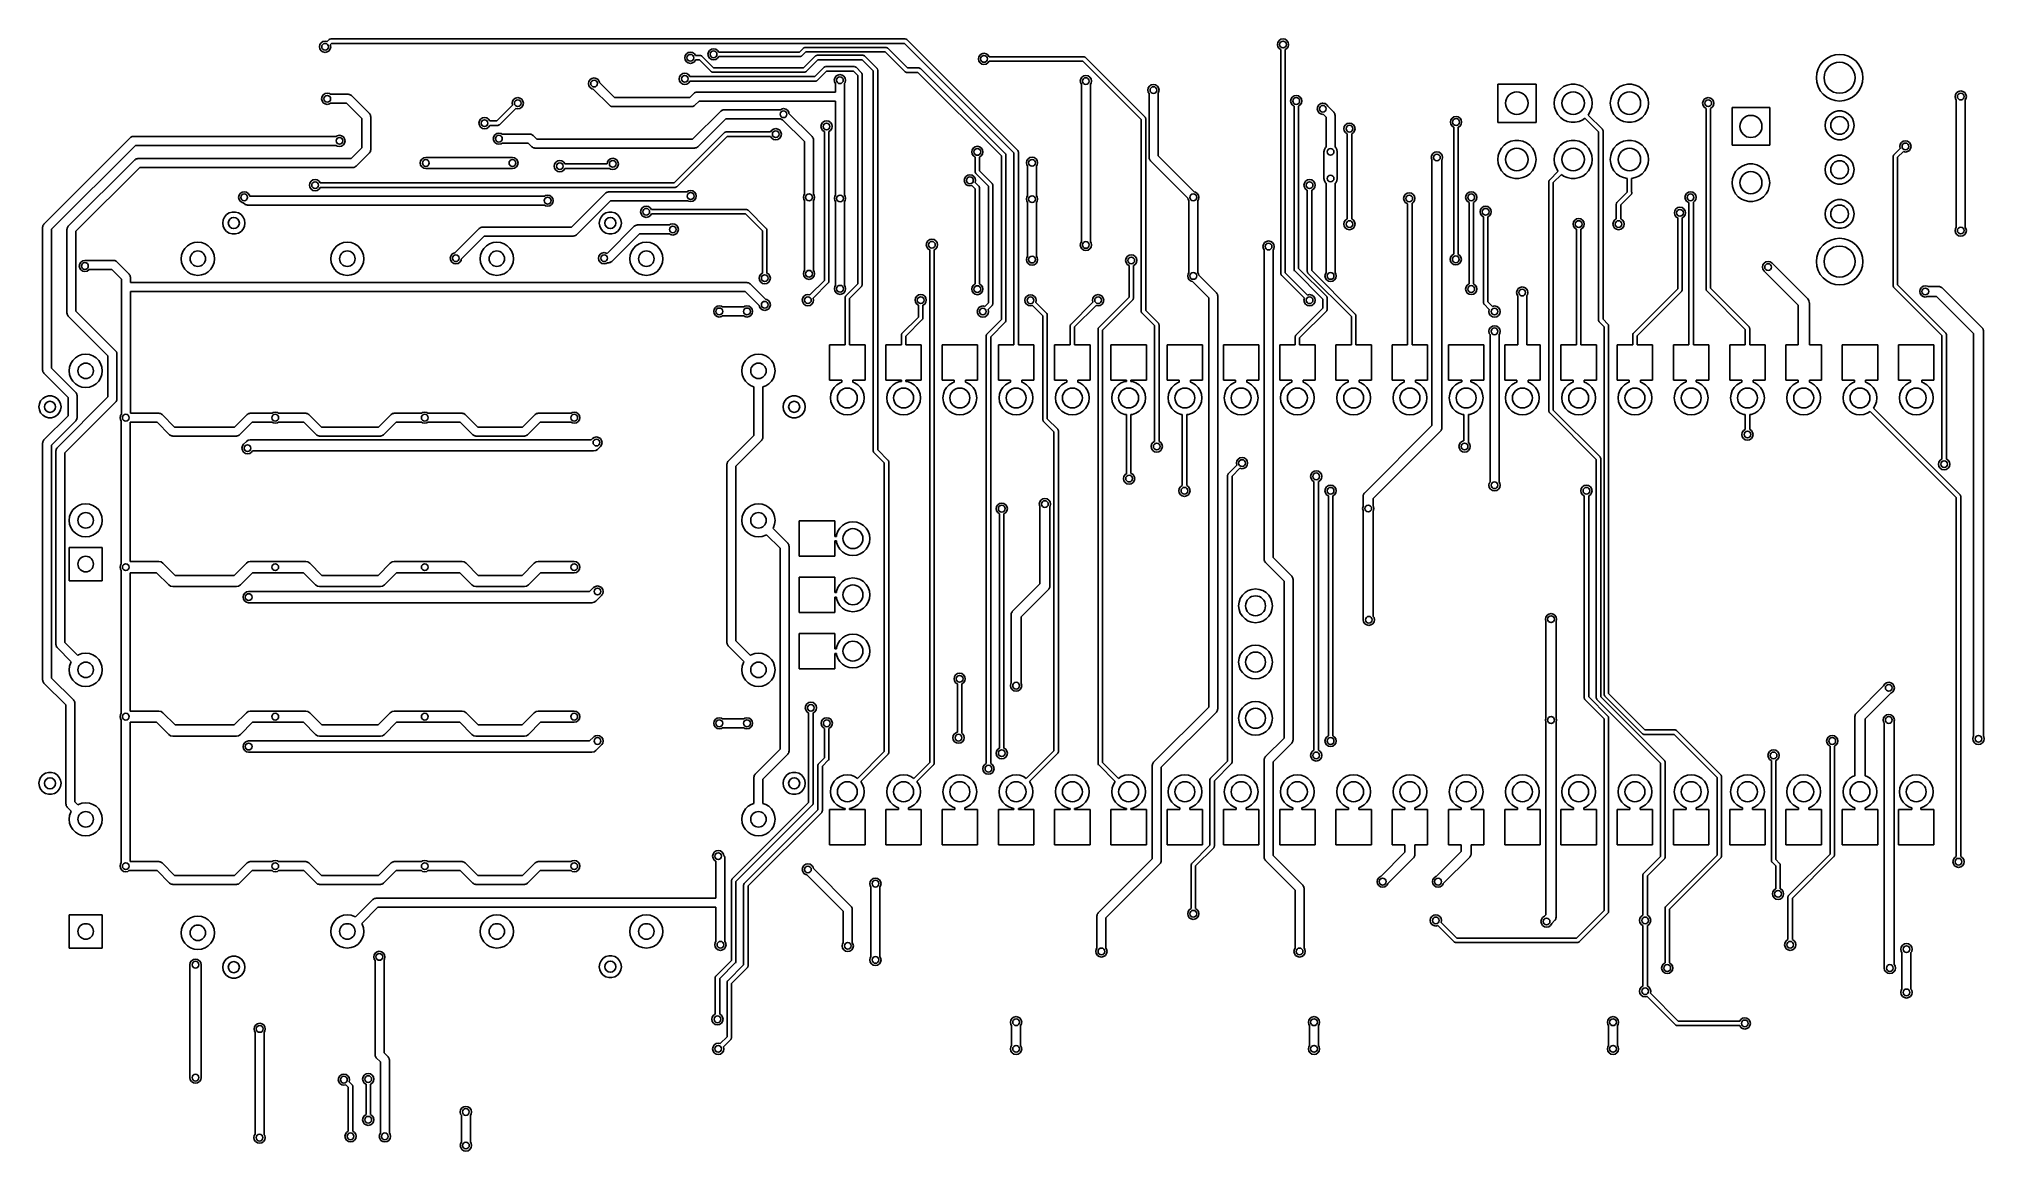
# Model space of a CAD drawing. Extents: x 2.5 to 5.95, y -8.24 to -6.27.
import ezdxf

# ---------------------------------------------------------------- set-up
doc = ezdxf.new("R2010")
doc.units = 0
doc.header["$MEASUREMENT"] = 0
doc.layers.add('BLACK', color=7, linetype='CONTINUOUS')

msp = doc.modelspace()

# ---------------------------------------------------------------- linework, layer by layer
at = {"layer": 'BLACK', "linetype": 'CONTINUOUS'}
for p, q in [((2.99465, -6.28014), (2.99541, -6.27631)), ((2.99541, -6.28397), (2.99465, -6.28014)), ((2.99541, -6.27631), (2.99758, -6.27307)), ((2.99758, -6.28721), (2.99541, -6.28397)), ((2.99758, -6.27307), (3.00083, -6.2709)), ((3.00083, -6.28938), (2.99758, -6.28721)), ((3.00083, -6.2709), (3.00465, -6.27014)), ((3.00465, -6.29014), (3.00083, -6.28938)), ((3.00465, -6.27014), (3.00828, -6.27086)), ((3.00848, -6.28938), (3.00465, -6.29014)), ((3.00828, -6.27086), (3.01167, -6.26747)), ((3.01172, -6.28721), (3.00848, -6.28938)), ((3.01167, -6.26747), (3.01196, -6.26732)), ((3.01389, -6.28397), (3.01172, -6.28721)), ((3.01196, -6.26732), (3.01214, -6.26706)), ((3.01214, -6.26706), (3.01304, -6.26677)), ((3.01304, -6.26677), (3.01387, -6.26635)), ((3.01387, -6.26635), (3.01419, -6.2664)), ((3.01465, -6.28014), (3.01389, -6.28397)), ((3.01615, -6.2743), (3.01393, -6.27652)), ((3.01393, -6.27652), (3.01465, -6.28014)), ((3.01419, -6.2664), (3.0145, -6.2663)), ((3.0145, -6.2663), (4.03615, -6.2663)), ((4.03449, -6.2743), (3.01615, -6.2743)), ((3.64476, -6.29585), (3.64693, -6.29261)), ((3.64693, -6.29261), (3.65017, -6.29044)), ((3.65017, -6.29044), (3.654, -6.28968)), ((3.654, -6.28968), (3.65783, -6.29044)), ((3.65783, -6.29044), (3.66107, -6.29261)), ((3.66107, -6.29261), (3.66312, -6.29568)), ((3.68527, -6.2936), (3.68603, -6.28977)), ((3.68603, -6.28977), (3.6882, -6.28653)), ((3.6882, -6.28653), (3.69145, -6.28436)), ((3.69145, -6.28436), (3.69527, -6.2836)), ((3.69527, -6.2836), (3.6991, -6.28436)), ((3.6991, -6.28436), (3.70234, -6.28653)), ((3.70234, -6.28653), (3.7044, -6.2896)), ((3.7044, -6.2896), (3.84781, -6.2896)), ((3.84781, -6.2896), (3.85484, -6.28257)), ((3.85932, -6.2894), (3.85229, -6.29642)), ((3.85484, -6.28257), (3.85512, -6.28242)), ((3.85512, -6.28242), (3.85531, -6.28216)), ((3.85531, -6.28216), (3.85621, -6.28187)), ((3.85621, -6.28187), (3.85704, -6.28145)), ((3.85704, -6.28145), (3.85736, -6.2815)), ((3.85736, -6.2815), (3.85767, -6.2814)), ((3.85767, -6.2814), (4.00204, -6.2814)), ((4.00038, -6.2894), (3.85932, -6.2894)), ((4.0356, -6.32462), (4.00038, -6.2894)), ((4.00204, -6.2814), (4.00234, -6.2815)), ((4.00234, -6.2815), (4.00266, -6.28145)), ((4.00266, -6.28145), (4.0035, -6.28187)), ((4.0035, -6.28187), (4.00439, -6.28216)), ((4.00439, -6.28216), (4.00458, -6.28242)), ((4.00458, -6.28242), (4.00486, -6.28257)), ((4.00486, -6.28257), (4.04009, -6.3178)), ((4.229, -6.46881), (4.03449, -6.2743)), ((4.03615, -6.2663), (4.03646, -6.2664)), ((4.03646, -6.2664), (4.03678, -6.26635)), ((4.03678, -6.26635), (4.03761, -6.26677)), ((4.03761, -6.26677), (4.0385, -6.26706)), ((4.0385, -6.26706), (4.03869, -6.26732)), ((4.03869, -6.26732), (4.03898, -6.26747)), ((4.03898, -6.26747), (4.23583, -6.46432)), ((4.16884, -6.29472), (4.17209, -6.29256)), ((4.17209, -6.29256), (4.17591, -6.2918)), ((4.17591, -6.2918), (4.17974, -6.29256)), ((4.17974, -6.29256), (4.18298, -6.29472)), ((4.69741, -6.2762), (4.69817, -6.27238)), ((4.69817, -6.28003), (4.69741, -6.2762)), ((4.69817, -6.27238), (4.70034, -6.26913)), ((4.70034, -6.28328), (4.69817, -6.28003)), ((4.70034, -6.26913), (4.70358, -6.26697)), ((4.70341, -6.28533), (4.70034, -6.28328)), ((4.70341, -6.6836), (4.70341, -6.28533)), ((4.70358, -6.26697), (4.70741, -6.2662)), ((4.70741, -6.2662), (4.71124, -6.26697)), ((4.71124, -6.26697), (4.71448, -6.26913)), ((4.71448, -6.28328), (4.71141, -6.28533)), ((4.71141, -6.28533), (4.71141, -6.68195)), ((4.71448, -6.26913), (4.71665, -6.27238)), ((4.71665, -6.28003), (4.71448, -6.28328)), ((4.71665, -6.27238), (4.71741, -6.2762)), ((4.71741, -6.2762), (4.71665, -6.28003)), ((3.6403, -6.32799), (3.64412, -6.32723)), ((3.644, -6.29968), (3.64476, -6.29585)), ((3.64476, -6.30351), (3.644, -6.29968)), ((3.64412, -6.32723), (3.64795, -6.32799)), ((3.64693, -6.30675), (3.64476, -6.30351)), ((3.65017, -6.30892), (3.64693, -6.30675)), ((3.654, -6.30968), (3.65017, -6.30892)), ((3.65783, -6.30892), (3.654, -6.30968)), ((3.66107, -6.30675), (3.65783, -6.30892)), ((3.66312, -6.30368), (3.66107, -6.30675)), ((3.66312, -6.29568), (3.67183, -6.29568)), ((3.67017, -6.30368), (3.66312, -6.30368)), ((3.6908, -6.32431), (3.67017, -6.30368)), ((3.67183, -6.29568), (3.67214, -6.29578)), ((3.67214, -6.29578), (3.67245, -6.29573)), ((3.67245, -6.29573), (3.67329, -6.29615)), ((3.67329, -6.29615), (3.67418, -6.29644)), ((3.67418, -6.29644), (3.67437, -6.2967)), ((3.67437, -6.2967), (3.67466, -6.29685)), ((3.67466, -6.29685), (3.69529, -6.31748)), ((3.68603, -6.29742), (3.68527, -6.2936)), ((3.6882, -6.30067), (3.68603, -6.29742)), ((3.69145, -6.30284), (3.6882, -6.30067)), ((3.69109, -6.32446), (3.6908, -6.32431)), ((3.69128, -6.32472), (3.69109, -6.32446)), ((3.69217, -6.32501), (3.69128, -6.32472)), ((3.69527, -6.3036), (3.69145, -6.30284)), ((3.693, -6.32543), (3.69217, -6.32501)), ((3.69332, -6.32538), (3.693, -6.32543)), ((3.69363, -6.32548), (3.69332, -6.32538)), ((3.85702, -6.32548), (3.69363, -6.32548)), ((3.6991, -6.30284), (3.69527, -6.3036)), ((3.69529, -6.31748), (3.85536, -6.31748)), ((3.70234, -6.30067), (3.6991, -6.30284)), ((3.7044, -6.2976), (3.70234, -6.30067)), ((3.84947, -6.2976), (3.7044, -6.2976)), ((3.84977, -6.2975), (3.84947, -6.2976)), ((3.85009, -6.29755), (3.84977, -6.2975)), ((3.85093, -6.29712), (3.85009, -6.29755)), ((3.85182, -6.29683), (3.85093, -6.29712)), ((3.85201, -6.29657), (3.85182, -6.29683)), ((3.85229, -6.29642), (3.85201, -6.29657)), ((3.85536, -6.31748), (3.87627, -6.29657)), ((3.85732, -6.32538), (3.85702, -6.32548)), ((3.85764, -6.32543), (3.85732, -6.32538)), ((3.85848, -6.32501), (3.85764, -6.32543)), ((3.85937, -6.32472), (3.85848, -6.32501)), ((3.85956, -6.32446), (3.85937, -6.32472)), ((3.85984, -6.32431), (3.85956, -6.32446)), ((3.88076, -6.3034), (3.85984, -6.32431)), ((3.87504, -6.33323), (3.89159, -6.31668)), ((3.87627, -6.29657), (3.87656, -6.29642)), ((3.87656, -6.29642), (3.87675, -6.29616)), ((3.87675, -6.29616), (3.87764, -6.29587)), ((3.87764, -6.29587), (3.87847, -6.29545)), ((3.87847, -6.29545), (3.87879, -6.2955)), ((3.87879, -6.2955), (3.8791, -6.2954)), ((3.8791, -6.2954), (3.96092, -6.2954)), ((3.89607, -6.32351), (3.87953, -6.34006)), ((3.95926, -6.3034), (3.88076, -6.3034)), ((3.89159, -6.31668), (3.89188, -6.31654)), ((3.89188, -6.31654), (3.89207, -6.31628)), ((3.89207, -6.31628), (3.89296, -6.31599)), ((3.89296, -6.31599), (3.89379, -6.31556)), ((3.89379, -6.31556), (3.89411, -6.31561)), ((3.89411, -6.31561), (3.89442, -6.31551)), ((3.89442, -6.31551), (3.9456, -6.31551)), ((3.94394, -6.32351), (3.89607, -6.32351)), ((3.95144, -6.33101), (3.94394, -6.32351)), ((3.9456, -6.31551), (3.94591, -6.31561)), ((3.94591, -6.31561), (3.94622, -6.31556)), ((3.94622, -6.31556), (3.94706, -6.31599)), ((3.94706, -6.31599), (3.94795, -6.31628)), ((3.94795, -6.31628), (3.94814, -6.31654)), ((3.94814, -6.31654), (3.94843, -6.31668)), ((3.94843, -6.31668), (3.95827, -6.32653)), ((3.95827, -6.32653), (3.95842, -6.32681)), ((3.95842, -6.32681), (3.95868, -6.327)), ((3.95868, -6.327), (3.95897, -6.32789)), ((3.979, -6.32314), (3.95926, -6.3034)), ((3.96092, -6.2954), (3.96122, -6.2955)), ((3.96122, -6.2955), (3.96154, -6.29545)), ((3.96154, -6.29545), (3.96238, -6.29587)), ((3.96238, -6.29587), (3.96327, -6.29616)), ((3.96327, -6.29616), (3.96346, -6.29642)), ((3.96346, -6.29642), (3.96375, -6.29657)), ((3.96375, -6.29657), (3.98583, -6.31865)), ((3.979, -6.99865), (3.979, -6.32314)), ((3.98583, -6.31865), (3.98597, -6.31894)), ((3.98597, -6.31894), (3.98624, -6.31913)), ((3.98624, -6.31913), (3.98653, -6.32002)), ((3.98653, -6.32002), (3.98695, -6.32085)), ((3.98695, -6.32085), (3.9869, -6.32117)), ((3.9869, -6.32117), (3.987, -6.32148)), ((3.987, -6.32148), (3.987, -6.99699)), ((4.03589, -6.32477), (4.0356, -6.32462)), ((4.03608, -6.32503), (4.03589, -6.32477)), ((4.03697, -6.32532), (4.03608, -6.32503)), ((4.03781, -6.32575), (4.03697, -6.32532)), ((4.03813, -6.3257), (4.03781, -6.32575)), ((4.03843, -6.3258), (4.03813, -6.3257)), ((4.05843, -6.3258), (4.03843, -6.3258)), ((4.04009, -6.3178), (4.06009, -6.3178)), ((4.207, -6.47437), (4.05843, -6.3258)), ((4.06009, -6.3178), (4.06039, -6.3179)), ((4.06039, -6.3179), (4.06071, -6.31784)), ((4.06071, -6.31784), (4.06155, -6.31827)), ((4.06155, -6.31827), (4.06244, -6.31856)), ((4.06244, -6.31856), (4.06263, -6.31882)), ((4.06263, -6.31882), (4.06292, -6.31897)), ((4.06292, -6.31897), (4.21383, -6.46988)), ((4.16591, -6.3018), (4.16667, -6.29797)), ((4.16667, -6.30562), (4.16591, -6.3018)), ((4.16667, -6.29797), (4.16884, -6.29472)), ((4.16884, -6.30887), (4.16667, -6.30562)), ((4.17209, -6.31103), (4.16884, -6.30887)), ((4.17591, -6.3118), (4.17209, -6.31103)), ((4.17974, -6.31103), (4.17591, -6.3118)), ((4.18298, -6.30887), (4.17974, -6.31103)), ((4.18298, -6.29472), (4.18504, -6.2978)), ((4.18504, -6.3058), (4.18298, -6.30887)), ((4.18504, -6.2978), (4.35308, -6.2978)), ((4.35142, -6.3058), (4.18504, -6.3058)), ((4.45538, -6.40975), (4.35142, -6.3058)), ((4.35308, -6.2978), (4.35339, -6.29789)), ((4.35339, -6.29789), (4.3537, -6.29784)), ((4.3537, -6.29784), (4.35454, -6.29827)), ((4.35454, -6.29827), (4.35543, -6.29856)), ((4.35543, -6.29856), (4.35562, -6.29882)), ((4.35562, -6.29882), (4.35591, -6.29897)), ((4.35591, -6.29897), (4.46221, -6.40527)), ((5.65544, -6.33526), (5.65624, -6.3272)), ((5.65624, -6.3272), (5.65859, -6.31944)), ((5.65859, -6.31944), (5.66241, -6.31229)), ((5.66241, -6.31229), (5.66755, -6.30603)), ((5.66755, -6.30603), (5.67381, -6.30089)), ((5.67381, -6.30089), (5.68096, -6.29707)), ((5.68096, -6.29707), (5.68871, -6.29472)), ((5.68871, -6.29472), (5.69678, -6.29392)), ((5.69678, -6.29392), (5.70484, -6.29472)), ((5.70484, -6.29472), (5.7126, -6.29707)), ((5.7126, -6.29707), (5.71975, -6.30089)), ((5.71975, -6.30089), (5.72601, -6.30603)), ((5.72601, -6.30603), (5.73115, -6.31229)), ((5.73115, -6.31229), (5.73497, -6.31944)), ((5.73497, -6.31944), (5.73732, -6.3272)), ((5.73732, -6.3272), (5.73812, -6.33526)), ((3.47281, -6.34561), (3.47357, -6.34178)), ((3.47357, -6.34944), (3.47281, -6.34561)), ((3.47357, -6.34178), (3.47574, -6.33854)), ((3.47574, -6.35268), (3.47357, -6.34944)), ((3.47574, -6.33854), (3.47898, -6.33637)), ((3.47898, -6.35485), (3.47574, -6.35268)), ((3.47898, -6.33637), (3.48281, -6.33561)), ((3.48117, -6.35528), (3.47898, -6.35485)), ((3.51011, -6.38422), (3.48117, -6.35528)), ((3.48281, -6.33561), (3.48664, -6.33637)), ((3.48664, -6.33637), (3.48988, -6.33854)), ((3.48988, -6.33854), (3.49205, -6.34178)), ((3.49205, -6.34178), (3.49248, -6.34397)), ((3.49248, -6.34397), (3.51908, -6.37057)), ((3.63412, -6.33723), (3.63488, -6.3334)), ((3.63488, -6.34106), (3.63412, -6.33723)), ((3.63488, -6.3334), (3.63705, -6.33016)), ((3.63705, -6.3443), (3.63488, -6.34106)), ((3.63705, -6.33016), (3.6403, -6.32799)), ((3.6403, -6.34647), (3.63705, -6.3443)), ((3.64412, -6.34723), (3.6403, -6.34647)), ((3.64795, -6.34647), (3.64412, -6.34723)), ((3.64795, -6.32799), (3.65119, -6.33016)), ((3.65119, -6.3443), (3.64795, -6.34647)), ((3.65119, -6.33016), (3.65325, -6.33323)), ((3.65325, -6.34123), (3.65119, -6.3443)), ((3.65325, -6.33323), (3.87504, -6.33323)), ((3.8767, -6.34123), (3.65325, -6.34123)), ((3.66155, -6.36235), (3.6626, -6.36152)), ((3.6626, -6.36152), (3.66304, -6.36142)), ((3.66304, -6.36142), (3.66343, -6.36117)), ((3.66343, -6.36117), (3.66476, -6.36102)), ((3.66476, -6.36102), (3.66607, -6.36072)), ((3.66607, -6.36072), (3.91201, -6.36072)), ((3.87701, -6.34113), (3.8767, -6.34123)), ((3.87733, -6.34118), (3.87701, -6.34113)), ((3.87816, -6.34075), (3.87733, -6.34118)), ((3.87905, -6.34046), (3.87816, -6.34075)), ((3.87924, -6.3402), (3.87905, -6.34046)), ((3.87953, -6.34006), (3.87924, -6.3402)), ((3.9098, -6.33968), (3.91056, -6.33586)), ((3.91056, -6.34351), (3.9098, -6.33968)), ((3.91056, -6.33586), (3.91273, -6.33261)), ((3.91201, -6.34568), (3.91056, -6.34351)), ((3.91201, -6.36072), (3.91201, -6.34568)), ((3.91273, -6.33261), (3.91597, -6.33044)), ((3.91597, -6.33044), (3.9198, -6.32968)), ((3.9198, -6.32968), (3.92362, -6.33044)), ((3.92362, -6.33044), (3.92687, -6.33261)), ((3.92687, -6.33261), (3.92903, -6.33586)), ((3.92903, -6.34351), (3.92801, -6.34505)), ((3.92801, -6.34505), (3.92801, -6.54415)), ((3.92903, -6.33586), (3.9298, -6.33968)), ((3.9298, -6.33968), (3.92903, -6.34351)), ((3.95144, -6.70171), (3.95144, -6.33101)), ((3.95897, -6.32789), (3.95939, -6.32873)), ((3.95939, -6.32873), (3.95934, -6.32905)), ((3.95934, -6.32905), (3.95944, -6.32935)), ((3.95944, -6.32935), (3.95944, -6.70337)), ((4.34702, -6.34117), (4.34778, -6.33734)), ((4.34778, -6.34499), (4.34702, -6.34117)), ((4.34778, -6.33734), (4.34994, -6.33409)), ((4.34902, -6.34685), (4.34778, -6.34499)), ((4.34902, -6.54195), (4.34902, -6.34685)), ((4.34994, -6.33409), (4.35319, -6.33193)), ((4.35319, -6.33193), (4.35702, -6.33117)), ((4.35702, -6.33117), (4.36084, -6.33193)), ((4.36084, -6.33193), (4.36409, -6.33409)), ((4.36409, -6.33409), (4.36625, -6.33734)), ((4.36625, -6.34499), (4.36502, -6.34685)), ((4.36502, -6.34685), (4.36502, -6.54195)), ((4.36625, -6.33734), (4.36702, -6.34117)), ((4.36702, -6.34117), (4.36625, -6.34499)), ((4.46709, -6.35721), (4.46786, -6.35338)), ((4.46786, -6.36104), (4.46709, -6.35721)), ((4.46786, -6.35338), (4.47002, -6.35014)), ((4.46938, -6.36331), (4.46786, -6.36104)), ((4.47002, -6.35014), (4.47327, -6.34797)), ((4.47327, -6.34797), (4.47709, -6.34721)), ((4.47709, -6.34721), (4.48092, -6.34797)), ((4.48092, -6.34797), (4.48417, -6.35014)), ((4.48417, -6.35014), (4.48633, -6.35338)), ((4.48633, -6.36104), (4.48538, -6.36247)), ((4.48633, -6.35338), (4.48709, -6.35721)), ((4.48709, -6.35721), (4.48633, -6.36104)), ((5.08916, -6.41454), (5.08916, -6.34654)), ((5.08916, -6.34654), (5.15716, -6.34654)), ((5.15716, -6.34654), (5.15716, -6.41454)), ((5.1921, -6.36671), (5.19565, -6.36055)), ((5.19565, -6.36055), (5.20041, -6.35527)), ((5.20041, -6.35527), (5.20616, -6.35109)), ((5.20616, -6.35109), (5.21265, -6.3482)), ((5.21265, -6.3482), (5.2196, -6.34672)), ((5.2196, -6.34672), (5.22671, -6.34672)), ((5.22671, -6.34672), (5.23366, -6.3482)), ((5.23366, -6.3482), (5.24016, -6.35109)), ((5.24016, -6.35109), (5.24591, -6.35527)), ((5.24591, -6.35527), (5.25066, -6.36055)), ((5.25066, -6.36055), (5.25422, -6.36671)), ((5.2921, -6.36671), (5.29565, -6.36055)), ((5.29565, -6.36055), (5.30041, -6.35527)), ((5.30041, -6.35527), (5.30616, -6.35109)), ((5.30616, -6.35109), (5.31265, -6.3482)), ((5.31265, -6.3482), (5.3196, -6.34672)), ((5.3196, -6.34672), (5.32671, -6.34672)), ((5.32671, -6.34672), (5.33366, -6.3482)), ((5.33366, -6.3482), (5.34016, -6.35109)), ((5.34016, -6.35109), (5.34591, -6.35527)), ((5.34591, -6.35527), (5.35066, -6.36055)), ((5.35066, -6.36055), (5.35422, -6.36671)), ((5.65624, -6.34332), (5.65544, -6.33526)), ((5.65859, -6.35108), (5.65624, -6.34332)), ((5.66241, -6.35823), (5.65859, -6.35108)), ((5.66755, -6.36449), (5.66241, -6.35823)), ((5.73115, -6.35823), (5.72601, -6.36449)), ((5.73497, -6.35108), (5.73115, -6.35823)), ((5.73732, -6.34332), (5.73497, -6.35108)), ((5.73812, -6.33526), (5.73732, -6.34332)), ((5.9029, -6.3649), (5.90506, -6.36165)), ((5.90506, -6.36165), (5.90831, -6.35949)), ((5.90831, -6.35949), (5.91213, -6.35872)), ((5.91213, -6.35872), (5.91596, -6.35949)), ((5.91596, -6.35949), (5.9192, -6.36165)), ((5.9192, -6.36165), (5.92137, -6.3649)), ((2.99859, -6.37266), (2.99935, -6.36883)), ((2.99935, -6.37649), (2.99859, -6.37266)), ((2.99935, -6.36883), (3.00152, -6.36559)), ((3.00152, -6.37973), (2.99935, -6.37649)), ((3.00152, -6.36559), (3.00476, -6.36342)), ((3.00476, -6.3819), (3.00152, -6.37973)), ((3.00476, -6.36342), (3.00859, -6.36266)), ((3.00859, -6.38266), (3.00476, -6.3819)), ((3.00859, -6.36266), (3.01242, -6.36342)), ((3.01242, -6.3819), (3.00859, -6.38266)), ((3.01242, -6.36342), (3.01427, -6.36466)), ((3.01427, -6.38066), (3.01242, -6.3819)), ((3.01427, -6.36466), (3.04599, -6.36466)), ((3.04268, -6.38066), (3.01427, -6.38066)), ((3.06998, -6.40796), (3.04268, -6.38066)), ((3.04599, -6.36466), (3.0473, -6.36496)), ((3.0473, -6.36496), (3.04863, -6.36511)), ((3.04863, -6.36511), (3.04902, -6.36535)), ((3.04902, -6.36535), (3.04946, -6.36545)), ((3.04946, -6.36545), (3.05051, -6.36629)), ((3.05051, -6.36629), (3.05165, -6.367)), ((3.05165, -6.367), (3.08364, -6.39899)), ((3.31008, -6.41197), (3.33789, -6.38416)), ((3.34355, -6.38981), (3.31457, -6.4188)), ((3.33717, -6.38054), (3.33793, -6.37671)), ((3.33789, -6.38416), (3.33717, -6.38054)), ((3.33793, -6.37671), (3.3401, -6.37346)), ((3.3401, -6.37346), (3.34335, -6.3713)), ((3.34335, -6.3713), (3.34717, -6.37054)), ((3.34717, -6.39054), (3.34355, -6.38981)), ((3.34717, -6.37054), (3.351, -6.3713)), ((3.351, -6.38977), (3.34717, -6.39054)), ((3.351, -6.3713), (3.35424, -6.37346)), ((3.35424, -6.38761), (3.351, -6.38977)), ((3.35424, -6.37346), (3.35641, -6.37671)), ((3.35641, -6.38436), (3.35424, -6.38761)), ((3.35641, -6.37671), (3.35717, -6.38054)), ((3.35717, -6.38054), (3.35641, -6.38436)), ((3.51125, -6.38494), (3.51011, -6.38422)), ((3.5123, -6.38577), (3.51125, -6.38494)), ((3.51274, -6.38588), (3.5123, -6.38577)), ((3.51312, -6.38612), (3.51274, -6.38588)), ((3.51446, -6.38627), (3.51312, -6.38612)), ((3.51577, -6.38657), (3.51446, -6.38627)), ((3.65623, -6.38657), (3.51577, -6.38657)), ((3.51908, -6.37057), (3.65291, -6.37057)), ((3.65291, -6.37057), (3.66041, -6.36307)), ((3.65754, -6.38627), (3.65623, -6.38657)), ((3.65887, -6.38612), (3.65754, -6.38627)), ((3.65803, -6.44444), (3.7079, -6.39456)), ((3.65926, -6.38588), (3.65887, -6.38612)), ((3.6597, -6.38577), (3.65926, -6.38588)), ((3.66075, -6.38494), (3.6597, -6.38577)), ((3.66041, -6.36307), (3.66155, -6.36235)), ((3.66189, -6.38422), (3.66075, -6.38494)), ((3.66938, -6.37672), (3.66189, -6.38422)), ((3.91201, -6.37672), (3.66938, -6.37672)), ((3.7079, -6.39456), (3.70904, -6.39385)), ((3.70904, -6.39385), (3.71009, -6.39301)), ((3.71009, -6.39301), (3.71053, -6.39291)), ((3.71053, -6.39291), (3.71092, -6.39267)), ((3.71092, -6.39267), (3.71225, -6.39252)), ((3.71225, -6.39252), (3.71356, -6.39222)), ((3.71356, -6.39222), (3.81393, -6.39222)), ((3.81393, -6.39222), (3.81579, -6.39098)), ((3.81579, -6.39098), (3.81961, -6.39022)), ((3.81961, -6.39022), (3.82344, -6.39098)), ((3.82344, -6.39098), (3.82669, -6.39315)), ((3.82669, -6.39315), (3.82885, -6.39639)), ((3.82885, -6.39639), (3.82929, -6.39858)), ((3.91201, -6.54415), (3.91201, -6.37672)), ((4.46938, -6.47728), (4.46938, -6.36331)), ((4.48538, -6.36247), (4.48538, -6.47396)), ((4.72103, -6.3766), (4.72179, -6.37277)), ((4.72179, -6.38043), (4.72103, -6.3766)), ((4.72179, -6.37277), (4.72396, -6.36953)), ((4.72396, -6.38367), (4.72179, -6.38043)), ((4.72396, -6.36953), (4.7272, -6.36736)), ((4.72703, -6.38572), (4.72396, -6.38367)), ((4.72703, -6.67592), (4.72703, -6.38572)), ((4.7272, -6.36736), (4.73103, -6.3666)), ((4.73103, -6.3666), (4.73486, -6.36736)), ((4.73486, -6.36736), (4.7381, -6.36953)), ((4.7381, -6.38367), (4.73503, -6.38572)), ((4.73503, -6.38572), (4.73503, -6.67427)), ((4.7381, -6.36953), (4.74027, -6.37277)), ((4.74027, -6.38043), (4.7381, -6.38367)), ((4.74027, -6.37277), (4.74103, -6.3766)), ((4.74103, -6.3766), (4.74027, -6.38043)), ((4.76828, -6.39038), (4.76904, -6.38655)), ((4.76904, -6.3942), (4.76828, -6.39038)), ((4.76904, -6.38655), (4.7712, -6.38331)), ((4.7712, -6.39745), (4.76904, -6.3942)), ((4.7712, -6.38331), (4.77445, -6.38114)), ((4.77445, -6.38114), (4.77674, -6.38068)), ((4.77674, -6.38068), (4.77738, -6.38046)), ((4.77738, -6.38046), (4.77769, -6.38049)), ((4.77769, -6.38049), (4.77828, -6.38038)), ((4.77828, -6.38038), (4.78039, -6.3808)), ((4.78039, -6.3808), (4.78092, -6.38086)), ((4.78092, -6.38086), (4.78102, -6.38092)), ((4.78102, -6.38092), (4.7821, -6.38114)), ((4.7821, -6.38114), (4.78535, -6.38331)), ((4.78535, -6.38331), (4.78708, -6.3859)), ((4.78708, -6.3859), (4.79771, -6.39653)), ((4.79771, -6.39653), (4.79843, -6.39767)), ((5.18916, -6.38054), (5.1899, -6.37347)), ((5.1899, -6.3876), (5.18916, -6.38054)), ((5.1899, -6.37347), (5.1921, -6.36671)), ((5.1921, -6.39436), (5.1899, -6.3876)), ((5.19565, -6.40052), (5.1921, -6.39436)), ((5.25422, -6.39436), (5.25066, -6.40052)), ((5.25422, -6.36671), (5.25641, -6.37347)), ((5.25641, -6.3876), (5.25422, -6.39436)), ((5.25641, -6.37347), (5.25716, -6.38054)), ((5.25716, -6.38054), (5.25641, -6.3876)), ((5.28916, -6.38054), (5.2899, -6.37347)), ((5.2899, -6.3876), (5.28916, -6.38054)), ((5.2899, -6.37347), (5.2921, -6.36671)), ((5.2921, -6.39436), (5.2899, -6.3876)), ((5.29565, -6.40052), (5.2921, -6.39436)), ((5.35422, -6.39436), (5.35066, -6.40052)), ((5.35422, -6.36671), (5.35641, -6.37347)), ((5.35641, -6.3876), (5.35422, -6.39436)), ((5.35641, -6.37347), (5.35716, -6.38054)), ((5.35716, -6.38054), (5.35641, -6.3876)), ((5.45331, -6.38054), (5.45408, -6.37671)), ((5.45408, -6.38436), (5.45331, -6.38054)), ((5.45408, -6.37671), (5.45624, -6.37346)), ((5.45624, -6.38761), (5.45408, -6.38436)), ((5.45624, -6.37346), (5.45949, -6.3713)), ((5.45938, -6.3897), (5.45624, -6.38761)), ((5.45938, -6.71124), (5.45938, -6.3897)), ((5.45949, -6.3713), (5.46331, -6.37054)), ((5.46331, -6.37054), (5.46714, -6.3713)), ((5.46714, -6.3713), (5.47039, -6.37346)), ((5.47039, -6.38761), (5.46725, -6.3897)), ((5.46725, -6.3897), (5.46725, -6.70961)), ((5.47039, -6.37346), (5.47255, -6.37671)), ((5.47255, -6.38436), (5.47039, -6.38761)), ((5.47255, -6.37671), (5.47331, -6.38054)), ((5.47331, -6.38054), (5.47255, -6.38436)), ((5.50564, -6.45534), (5.50564, -6.38841)), ((5.50564, -6.38841), (5.57257, -6.38841)), ((5.57257, -6.38841), (5.57257, -6.45534)), ((5.67381, -6.36963), (5.66755, -6.36449)), ((5.68096, -6.37345), (5.67381, -6.36963)), ((5.68871, -6.3758), (5.68096, -6.37345)), ((5.68215, -6.39872), (5.68765, -6.39583)), ((5.68765, -6.39583), (5.69368, -6.39435)), ((5.69678, -6.3766), (5.68871, -6.3758)), ((5.69368, -6.39435), (5.69988, -6.39435)), ((5.70484, -6.3758), (5.69678, -6.3766)), ((5.69988, -6.39435), (5.70591, -6.39583)), ((5.7126, -6.37345), (5.70484, -6.3758)), ((5.70591, -6.39583), (5.71141, -6.39872)), ((5.71975, -6.36963), (5.7126, -6.37345)), ((5.72601, -6.36449), (5.71975, -6.36963)), ((5.90213, -6.36872), (5.9029, -6.3649)), ((5.9029, -6.37255), (5.90213, -6.36872)), ((5.90413, -6.37441), (5.9029, -6.37255)), ((5.90413, -6.60123), (5.90413, -6.37441)), ((5.92137, -6.37255), (5.92013, -6.37441)), ((5.92013, -6.37441), (5.92013, -6.60123)), ((5.92137, -6.3649), (5.92213, -6.36872)), ((5.92213, -6.36872), (5.92137, -6.37255)), ((3.06998, -6.4599), (3.06998, -6.40796)), ((3.08364, -6.39899), (3.08435, -6.40013)), ((3.08435, -6.40013), (3.08519, -6.40118)), ((3.08519, -6.40118), (3.08529, -6.40162)), ((3.08529, -6.40162), (3.08553, -6.40201)), ((3.08553, -6.40201), (3.08568, -6.40334)), ((3.08568, -6.40334), (3.08598, -6.40465)), ((3.08598, -6.40465), (3.08598, -6.46321)), ((3.27812, -6.41597), (3.27888, -6.41214)), ((3.27888, -6.4198), (3.27812, -6.41597)), ((3.27888, -6.41214), (3.28105, -6.4089)), ((3.28105, -6.42304), (3.27888, -6.4198)), ((3.28105, -6.4089), (3.28429, -6.40673)), ((3.28429, -6.42521), (3.28105, -6.42304)), ((3.28429, -6.40673), (3.28812, -6.40597)), ((3.28812, -6.42597), (3.28429, -6.42521)), ((3.28812, -6.40597), (3.29194, -6.40673)), ((3.29194, -6.42521), (3.28812, -6.42597)), ((3.29194, -6.40673), (3.29519, -6.4089)), ((3.29519, -6.42304), (3.29194, -6.42521)), ((3.29519, -6.4089), (3.29724, -6.41197)), ((3.29724, -6.41997), (3.29519, -6.42304)), ((3.29724, -6.41197), (3.31008, -6.41197)), ((3.31174, -6.41997), (3.29724, -6.41997)), ((3.31205, -6.41987), (3.31174, -6.41997)), ((3.31237, -6.41992), (3.31205, -6.41987)), ((3.3132, -6.41949), (3.31237, -6.41992)), ((3.31409, -6.4192), (3.3132, -6.41949)), ((3.31428, -6.41894), (3.31409, -6.4192)), ((3.31457, -6.4188), (3.31428, -6.41894)), ((3.71687, -6.40822), (3.667, -6.45809)), ((3.81393, -6.40822), (3.71687, -6.40822)), ((3.79657, -6.43165), (3.79862, -6.42858)), ((3.79862, -6.42858), (3.80186, -6.42641)), ((3.80186, -6.42641), (3.80569, -6.42565)), ((3.80569, -6.42565), (3.80952, -6.42641)), ((3.80952, -6.42641), (3.81276, -6.42858)), ((3.81276, -6.42858), (3.81493, -6.43183)), ((3.81579, -6.40946), (3.81393, -6.40822)), ((3.81797, -6.40989), (3.81579, -6.40946)), ((3.85689, -6.44881), (3.81797, -6.40989)), ((3.82929, -6.39858), (3.87055, -6.43984)), ((3.88603, -6.42187), (3.88679, -6.41805)), ((3.88679, -6.4257), (3.88603, -6.42187)), ((3.88679, -6.41805), (3.88896, -6.4148)), ((3.88896, -6.42895), (3.88679, -6.4257)), ((3.88896, -6.4148), (3.8922, -6.41264)), ((3.8922, -6.43111), (3.88896, -6.42895)), ((3.8922, -6.41264), (3.89603, -6.41187)), ((3.89239, -6.43115), (3.8922, -6.43111)), ((3.89239, -6.69551), (3.89239, -6.43115)), ((3.89603, -6.41187), (3.89985, -6.41264)), ((3.89985, -6.41264), (3.9031, -6.4148)), ((3.9031, -6.42895), (3.90039, -6.43076)), ((3.90039, -6.43076), (3.90039, -6.69717)), ((3.9031, -6.4148), (3.90527, -6.41805)), ((3.90527, -6.4257), (3.9031, -6.42895)), ((3.90527, -6.41805), (3.90603, -6.42187)), ((3.90603, -6.42187), (3.90527, -6.4257)), ((4.45538, -6.75061), (4.45538, -6.40975)), ((4.46221, -6.40527), (4.46235, -6.40555)), ((4.46235, -6.40555), (4.46261, -6.40574)), ((4.46261, -6.40574), (4.4629, -6.40663)), ((4.4629, -6.40663), (4.46333, -6.40747)), ((4.46333, -6.40747), (4.46328, -6.40779)), ((4.46328, -6.40779), (4.46338, -6.40809)), ((4.46338, -6.40809), (4.46338, -6.74896)), ((4.77445, -6.39962), (4.7712, -6.39745)), ((4.77828, -6.40038), (4.77445, -6.39962)), ((4.77882, -6.40027), (4.77828, -6.40038)), ((4.78406, -6.4055), (4.77882, -6.40027)), ((4.78406, -6.45868), (4.78406, -6.4055)), ((4.79843, -6.39767), (4.79926, -6.39872)), ((4.79926, -6.39872), (4.79936, -6.39916)), ((4.79936, -6.39916), (4.79961, -6.39955)), ((4.79961, -6.39955), (4.79976, -6.40088)), ((4.79976, -6.40088), (4.80006, -6.40219)), ((4.80006, -6.40219), (4.80006, -6.45868)), ((4.81552, -6.42581), (4.81628, -6.42198)), ((4.81628, -6.42964), (4.81552, -6.42581)), ((4.81628, -6.42198), (4.81845, -6.41874)), ((4.81845, -6.43288), (4.81628, -6.42964)), ((4.81845, -6.41874), (4.82169, -6.41657)), ((4.82169, -6.41657), (4.82552, -6.41581)), ((4.82552, -6.41581), (4.82935, -6.41657)), ((4.82935, -6.41657), (4.83259, -6.41874)), ((4.83259, -6.41874), (4.83476, -6.42198)), ((4.83476, -6.42964), (4.83259, -6.43288)), ((4.83476, -6.42198), (4.83552, -6.42581)), ((4.83552, -6.42581), (4.83476, -6.42964)), ((5.00499, -6.414), (5.00575, -6.41017)), ((5.00575, -6.41783), (5.00499, -6.414)), ((5.00575, -6.41017), (5.00792, -6.40693)), ((5.00792, -6.42107), (5.00575, -6.41783)), ((5.00792, -6.40693), (5.01116, -6.40476)), ((5.01099, -6.42312), (5.00792, -6.42107)), ((5.01099, -6.64879), (5.01099, -6.42312)), ((5.01116, -6.40476), (5.01499, -6.404)), ((5.01499, -6.404), (5.01882, -6.40476)), ((5.01882, -6.40476), (5.02206, -6.40693)), ((5.02206, -6.42107), (5.01899, -6.42312)), ((5.01899, -6.42312), (5.01899, -6.6493)), ((5.02206, -6.40693), (5.02423, -6.41017)), ((5.02423, -6.41783), (5.02206, -6.42107)), ((5.02423, -6.41017), (5.02499, -6.414)), ((5.02499, -6.414), (5.02423, -6.41783)), ((5.15716, -6.41454), (5.08916, -6.41454)), ((5.20041, -6.4058), (5.19565, -6.40052)), ((5.20616, -6.40998), (5.20041, -6.4058)), ((5.21265, -6.41287), (5.20616, -6.40998)), ((5.2196, -6.41435), (5.21265, -6.41287)), ((5.22671, -6.41435), (5.2196, -6.41435)), ((5.23366, -6.41287), (5.22671, -6.41435)), ((5.24016, -6.40998), (5.23366, -6.41287)), ((5.24409, -6.40712), (5.24016, -6.40998)), ((5.26837, -6.4314), (5.24409, -6.40712)), ((5.25066, -6.40052), (5.24978, -6.4015)), ((5.24978, -6.4015), (5.2752, -6.42692)), ((5.2752, -6.42692), (5.27534, -6.42721)), ((5.27534, -6.42721), (5.27561, -6.4274)), ((5.27561, -6.4274), (5.2759, -6.42829)), ((5.2759, -6.42829), (5.27632, -6.42912)), ((5.27632, -6.42912), (5.27627, -6.42944)), ((5.27627, -6.42944), (5.27637, -6.42975)), ((5.27637, -6.42975), (5.27637, -6.76471)), ((5.30041, -6.4058), (5.29565, -6.40052)), ((5.30616, -6.40998), (5.30041, -6.4058)), ((5.31265, -6.41287), (5.30616, -6.40998)), ((5.3196, -6.41435), (5.31265, -6.41287)), ((5.32671, -6.41435), (5.3196, -6.41435)), ((5.33366, -6.41287), (5.32671, -6.41435)), ((5.34016, -6.40998), (5.33366, -6.41287)), ((5.34591, -6.4058), (5.34016, -6.40998)), ((5.35066, -6.40052), (5.34591, -6.4058)), ((5.67103, -6.41991), (5.67178, -6.41374)), ((5.67178, -6.42607), (5.67103, -6.41991)), ((5.67178, -6.41374), (5.67398, -6.40794)), ((5.67398, -6.43187), (5.67178, -6.42607)), ((5.67398, -6.40794), (5.67751, -6.40283)), ((5.67751, -6.40283), (5.68215, -6.39872)), ((5.71141, -6.39872), (5.71605, -6.40283)), ((5.71605, -6.40283), (5.71958, -6.40794)), ((5.71958, -6.40794), (5.72178, -6.41374)), ((5.72178, -6.42607), (5.71958, -6.43187)), ((5.72178, -6.41374), (5.72253, -6.41991)), ((5.72253, -6.41991), (5.72178, -6.42607)), ((2.5049, -6.59535), (2.65845, -6.44181)), ((2.66742, -6.45546), (2.51856, -6.60432)), ((2.65845, -6.44181), (2.65958, -6.44109)), ((2.65958, -6.44109), (2.66063, -6.44026)), ((2.66063, -6.44026), (2.66107, -6.44016)), ((2.66107, -6.44016), (2.66146, -6.43991)), ((2.66146, -6.43991), (2.66279, -6.43976)), ((2.66279, -6.43976), (2.6641, -6.43946)), ((2.6641, -6.43946), (3.02456, -6.43946)), ((3.02456, -6.45546), (2.66742, -6.45546)), ((3.02456, -6.43946), (3.02642, -6.43823)), ((3.02642, -6.4567), (3.02456, -6.45546)), ((3.02642, -6.43823), (3.03024, -6.43746)), ((3.03024, -6.45746), (3.02642, -6.4567)), ((3.03024, -6.43746), (3.03407, -6.43823)), ((3.03407, -6.4567), (3.03024, -6.45746)), ((3.03407, -6.43823), (3.03732, -6.44039)), ((3.03732, -6.45454), (3.03407, -6.4567)), ((3.03732, -6.44039), (3.03948, -6.44364)), ((3.03948, -6.45129), (3.03732, -6.45454)), ((3.03948, -6.44364), (3.04024, -6.44746)), ((3.04024, -6.44746), (3.03948, -6.45129)), ((3.05104, -6.47883), (3.06998, -6.4599)), ((3.08568, -6.46452), (3.08553, -6.46585)), ((3.08598, -6.46321), (3.08568, -6.46452)), ((3.30371, -6.44353), (3.30447, -6.4397)), ((3.30447, -6.44735), (3.30371, -6.44353)), ((3.30447, -6.4397), (3.30664, -6.43646)), ((3.30664, -6.4506), (3.30447, -6.44735)), ((3.30664, -6.43646), (3.30988, -6.43429)), ((3.30988, -6.45277), (3.30664, -6.4506)), ((3.30988, -6.43429), (3.31371, -6.43353)), ((3.31371, -6.45353), (3.30988, -6.45277)), ((3.31371, -6.43353), (3.31754, -6.43429)), ((3.31754, -6.45277), (3.31371, -6.45353)), ((3.31754, -6.43429), (3.31939, -6.43553)), ((3.31939, -6.45153), (3.31754, -6.45277)), ((3.31939, -6.43553), (3.36883, -6.43553)), ((3.36551, -6.45153), (3.31939, -6.45153)), ((3.37208, -6.45809), (3.36551, -6.45153)), ((3.36883, -6.43553), (3.37014, -6.43583)), ((3.37014, -6.43583), (3.37147, -6.43598)), ((3.37147, -6.43598), (3.37185, -6.43622)), ((3.37185, -6.43622), (3.3723, -6.43632)), ((3.37322, -6.45881), (3.37208, -6.45809)), ((3.3723, -6.43632), (3.37335, -6.43716)), ((3.37427, -6.45965), (3.37322, -6.45881)), ((3.37335, -6.43716), (3.37448, -6.43787)), ((3.37471, -6.45975), (3.37427, -6.45965)), ((3.37448, -6.43787), (3.38105, -6.44444)), ((3.37509, -6.45999), (3.37471, -6.45975)), ((3.37643, -6.46014), (3.37509, -6.45999)), ((3.37774, -6.46044), (3.37643, -6.46014)), ((3.66134, -6.46044), (3.37774, -6.46044)), ((3.38105, -6.44444), (3.65803, -6.44444)), ((3.62529, -6.5222), (3.71467, -6.43283)), ((3.71915, -6.43965), (3.62978, -6.52903)), ((3.66265, -6.46014), (3.66134, -6.46044)), ((3.66399, -6.45999), (3.66265, -6.46014)), ((3.66437, -6.45975), (3.66399, -6.45999)), ((3.66481, -6.45965), (3.66437, -6.45975)), ((3.66586, -6.45881), (3.66481, -6.45965)), ((3.667, -6.45809), (3.66586, -6.45881)), ((3.71467, -6.43283), (3.71496, -6.43268)), ((3.71496, -6.43268), (3.71515, -6.43242)), ((3.71515, -6.43242), (3.71604, -6.43213)), ((3.71604, -6.43213), (3.71687, -6.4317)), ((3.71687, -6.4317), (3.71719, -6.43175)), ((3.71719, -6.43175), (3.7175, -6.43165)), ((3.7175, -6.43165), (3.79657, -6.43165)), ((3.79657, -6.43965), (3.71915, -6.43965)), ((3.79862, -6.44272), (3.79657, -6.43965)), ((3.80186, -6.44489), (3.79862, -6.44272)), ((3.80569, -6.44565), (3.80186, -6.44489)), ((3.80952, -6.44489), (3.80569, -6.44565)), ((3.81276, -6.44272), (3.80952, -6.44489)), ((3.81493, -6.43948), (3.81276, -6.44272)), ((3.81493, -6.43183), (3.81569, -6.43565)), ((3.81569, -6.43565), (3.81493, -6.43948)), ((3.85689, -6.54218), (3.85689, -6.44881)), ((3.87055, -6.43984), (3.87126, -6.44098)), ((3.87126, -6.44098), (3.8721, -6.44203)), ((3.8721, -6.44203), (3.8722, -6.44247)), ((3.8722, -6.44247), (3.87244, -6.44285)), ((3.87244, -6.44285), (3.87259, -6.44419)), ((3.87259, -6.44419), (3.87289, -6.4455)), ((3.87289, -6.4455), (3.87289, -6.54218)), ((4.1541, -6.46715), (4.15486, -6.46332)), ((4.15486, -6.46332), (4.15703, -6.46008)), ((4.15703, -6.46008), (4.16028, -6.45791)), ((4.16028, -6.45791), (4.1641, -6.45715)), ((4.1641, -6.45715), (4.16793, -6.45791)), ((4.16793, -6.45791), (4.17117, -6.46008)), ((4.17117, -6.46008), (4.17334, -6.46332)), ((4.17334, -6.46332), (4.1741, -6.46715)), ((4.23583, -6.46432), (4.23597, -6.46461)), ((4.23597, -6.46461), (4.23624, -6.4648)), ((4.23624, -6.4648), (4.23653, -6.46569)), ((4.23653, -6.46569), (4.23695, -6.46652)), ((4.78024, -6.46715), (4.78096, -6.46311)), ((4.78096, -6.46311), (4.78301, -6.45956)), ((4.78301, -6.45956), (4.78406, -6.45868)), ((4.80006, -6.45868), (4.8011, -6.45956)), ((4.8011, -6.45956), (4.80315, -6.46311)), ((4.80315, -6.46311), (4.80387, -6.46715)), ((4.82152, -6.43493), (4.81845, -6.43288)), ((4.82152, -6.58627), (4.82152, -6.43493)), ((4.83259, -6.43288), (4.82952, -6.43493)), ((4.82952, -6.43493), (4.82952, -6.58627)), ((5.0921, -6.46671), (5.09565, -6.46055)), ((5.09565, -6.46055), (5.10041, -6.45527)), ((5.10041, -6.45527), (5.10616, -6.45109)), ((5.10616, -6.45109), (5.11265, -6.4482)), ((5.11265, -6.4482), (5.1196, -6.44672)), ((5.1196, -6.44672), (5.12671, -6.44672)), ((5.12671, -6.44672), (5.13366, -6.4482)), ((5.13366, -6.4482), (5.14016, -6.45109)), ((5.14016, -6.45109), (5.14591, -6.45527)), ((5.14591, -6.45527), (5.15066, -6.46055)), ((5.15066, -6.46055), (5.15422, -6.46671)), ((5.1921, -6.46671), (5.19565, -6.46055)), ((5.19565, -6.46055), (5.20041, -6.45527)), ((5.20041, -6.45527), (5.20616, -6.45109)), ((5.20616, -6.45109), (5.21265, -6.4482)), ((5.21265, -6.4482), (5.2196, -6.44672)), ((5.2196, -6.44672), (5.22671, -6.44672)), ((5.22671, -6.44672), (5.23366, -6.4482)), ((5.23366, -6.4482), (5.24016, -6.45109)), ((5.24016, -6.45109), (5.24591, -6.45527)), ((5.24591, -6.45527), (5.25066, -6.46055)), ((5.25066, -6.46055), (5.25422, -6.46671)), ((5.26837, -6.76636), (5.26837, -6.4314)), ((5.2921, -6.46671), (5.29565, -6.46055)), ((5.29565, -6.46055), (5.30041, -6.45527)), ((5.30041, -6.45527), (5.30616, -6.45109)), ((5.30616, -6.45109), (5.31265, -6.4482)), ((5.31265, -6.4482), (5.3196, -6.44672)), ((5.3196, -6.44672), (5.32671, -6.44672)), ((5.32671, -6.44672), (5.33366, -6.4482)), ((5.33366, -6.4482), (5.34016, -6.45109)), ((5.34016, -6.45109), (5.34591, -6.45527)), ((5.34591, -6.45527), (5.35066, -6.46055)), ((5.35066, -6.46055), (5.35422, -6.46671)), ((5.57257, -6.45534), (5.50564, -6.45534)), ((5.67751, -6.43698), (5.67398, -6.43187)), ((5.68215, -6.4411), (5.67751, -6.43698)), ((5.68765, -6.44398), (5.68215, -6.4411)), ((5.69368, -6.44547), (5.68765, -6.44398)), ((5.69988, -6.44547), (5.69368, -6.44547)), ((5.70591, -6.44398), (5.69988, -6.44547)), ((5.71141, -6.4411), (5.70591, -6.44398)), ((5.71605, -6.43698), (5.71141, -6.4411)), ((5.71958, -6.43187), (5.71605, -6.43698)), ((5.79316, -6.4722), (5.80443, -6.46093)), ((5.80371, -6.45731), (5.80447, -6.45348)), ((5.80443, -6.46093), (5.80371, -6.45731)), ((5.80447, -6.45348), (5.80664, -6.45024)), ((5.80664, -6.45024), (5.80988, -6.44807)), ((5.80988, -6.44807), (5.81371, -6.44731)), ((5.81371, -6.44731), (5.81754, -6.44807)), ((5.81754, -6.44807), (5.82078, -6.45024)), ((5.82078, -6.46438), (5.81754, -6.46655)), ((5.82078, -6.45024), (5.82295, -6.45348)), ((5.82295, -6.46113), (5.82078, -6.46438)), ((5.82295, -6.45348), (5.82371, -6.45731)), ((5.82371, -6.45731), (5.82295, -6.46113)), ((2.54821, -6.59929), (2.66632, -6.48118)), ((2.67529, -6.49483), (2.56187, -6.60826)), ((2.66632, -6.48118), (2.66746, -6.48046)), ((2.66746, -6.48046), (2.66851, -6.47963)), ((2.66851, -6.47963), (2.66895, -6.47953)), ((2.66895, -6.47953), (2.66933, -6.47928)), ((2.66933, -6.47928), (2.67067, -6.47913)), ((2.67067, -6.47913), (2.67198, -6.47883)), ((2.67198, -6.47883), (3.05104, -6.47883)), ((3.05436, -6.49483), (2.67529, -6.49483)), ((3.05567, -6.49454), (3.05436, -6.49483)), ((3.057, -6.49439), (3.05567, -6.49454)), ((3.05739, -6.49414), (3.057, -6.49439)), ((3.05783, -6.49404), (3.05739, -6.49414)), ((3.05888, -6.49321), (3.05783, -6.49404)), ((3.06002, -6.49249), (3.05888, -6.49321)), ((3.08364, -6.46887), (3.06002, -6.49249)), ((3.08435, -6.46773), (3.08364, -6.46887)), ((3.08519, -6.46668), (3.08435, -6.46773)), ((3.08529, -6.46624), (3.08519, -6.46668)), ((3.08553, -6.46585), (3.08529, -6.46624)), ((3.17379, -6.48683), (3.17455, -6.48301)), ((3.17455, -6.49066), (3.17379, -6.48683)), ((3.17455, -6.48301), (3.17672, -6.47976)), ((3.17672, -6.49391), (3.17455, -6.49066)), ((3.17672, -6.47976), (3.17996, -6.4776)), ((3.17996, -6.49607), (3.17672, -6.49391)), ((3.17996, -6.4776), (3.18379, -6.47683)), ((3.18379, -6.49683), (3.17996, -6.49607)), ((3.18379, -6.47683), (3.33769, -6.47683)), ((3.33769, -6.49683), (3.18379, -6.49683)), ((3.33769, -6.47683), (3.34152, -6.4776)), ((3.34152, -6.49607), (3.33769, -6.49683)), ((3.34152, -6.4776), (3.34476, -6.47976)), ((3.34476, -6.49391), (3.34152, -6.49607)), ((3.34476, -6.47976), (3.34693, -6.48301)), ((3.34693, -6.49066), (3.34476, -6.49391)), ((3.34693, -6.48301), (3.34769, -6.48683)), ((3.34769, -6.48683), (3.34693, -6.49066)), ((3.41198, -6.49246), (3.41274, -6.48863)), ((3.41274, -6.49628), (3.41198, -6.49246)), ((3.41274, -6.48863), (3.41491, -6.48539)), ((3.41491, -6.49953), (3.41274, -6.49628)), ((3.41491, -6.48539), (3.41815, -6.48322)), ((3.41815, -6.5017), (3.41491, -6.49953)), ((3.41815, -6.48322), (3.42198, -6.48246)), ((3.42198, -6.48246), (3.4258, -6.48322)), ((3.4258, -6.48322), (3.42905, -6.48539)), ((3.42905, -6.49953), (3.4258, -6.5017)), ((3.42905, -6.48539), (3.4311, -6.48846)), ((3.4311, -6.49646), (3.42905, -6.49953)), ((3.4311, -6.48846), (3.50598, -6.48846)), ((3.51043, -6.49646), (3.4311, -6.49646)), ((3.50596, -6.48836), (3.50672, -6.48453)), ((3.50598, -6.48846), (3.50596, -6.48836)), ((3.50672, -6.48453), (3.50889, -6.48129)), ((3.50889, -6.48129), (3.51214, -6.47912)), ((3.51214, -6.4976), (3.51043, -6.49646)), ((3.51214, -6.47912), (3.51596, -6.47836)), ((3.51596, -6.49836), (3.51214, -6.4976)), ((3.51596, -6.47836), (3.51979, -6.47912)), ((3.51979, -6.4976), (3.51596, -6.49836)), ((3.51979, -6.47912), (3.52303, -6.48129)), ((3.52303, -6.49543), (3.51979, -6.4976)), ((3.52303, -6.48129), (3.5252, -6.48453)), ((3.5252, -6.49219), (3.52303, -6.49543)), ((3.5252, -6.48453), (3.52596, -6.48836)), ((3.52596, -6.48836), (3.5252, -6.49219)), ((4.15486, -6.47098), (4.1541, -6.46715)), ((4.15703, -6.47422), (4.15486, -6.47098)), ((4.1601, -6.47627), (4.15703, -6.47422)), ((4.1601, -6.50258), (4.1601, -6.47627)), ((4.17117, -6.47422), (4.1681, -6.47627)), ((4.1681, -6.47627), (4.1681, -6.50093)), ((4.17334, -6.47098), (4.17117, -6.47422)), ((4.1741, -6.46715), (4.17334, -6.47098)), ((4.207, -6.76505), (4.207, -6.47437)), ((4.21383, -6.46988), (4.21397, -6.47017)), ((4.21397, -6.47017), (4.21424, -6.47036)), ((4.21424, -6.47036), (4.21453, -6.47125)), ((4.21453, -6.47125), (4.21495, -6.47208)), ((4.21495, -6.47208), (4.2149, -6.4724)), ((4.2149, -6.4724), (4.215, -6.47271)), ((4.215, -6.47271), (4.215, -6.76671)), ((4.229, -6.81006), (4.229, -6.46881)), ((4.23695, -6.46652), (4.2369, -6.46684)), ((4.2369, -6.46684), (4.237, -6.46715)), ((4.237, -6.46715), (4.237, -6.81006)), ((4.25129, -6.48648), (4.25205, -6.48265)), ((4.25205, -6.4903), (4.25129, -6.48648)), ((4.25205, -6.48265), (4.25422, -6.47941)), ((4.25329, -6.49216), (4.25205, -6.4903)), ((4.25329, -6.54539), (4.25329, -6.49216)), ((4.25422, -6.47941), (4.25746, -6.47724)), ((4.25746, -6.47724), (4.26129, -6.47648)), ((4.26129, -6.47648), (4.26511, -6.47724)), ((4.26511, -6.47724), (4.26836, -6.47941)), ((4.26836, -6.47941), (4.27053, -6.48265)), ((4.27053, -6.4903), (4.26929, -6.49216)), ((4.26929, -6.49216), (4.26929, -6.54539)), ((4.27053, -6.48265), (4.27129, -6.48648)), ((4.27129, -6.48648), (4.27053, -6.4903)), ((4.46968, -6.47858), (4.46938, -6.47728)), ((4.46983, -6.47992), (4.46968, -6.47858)), ((4.47007, -6.4803), (4.46983, -6.47992)), ((4.47017, -6.48075), (4.47007, -6.4803)), ((4.47101, -6.4818), (4.47017, -6.48075)), ((4.47172, -6.48293), (4.47101, -6.4818)), ((4.53829, -6.5495), (4.47172, -6.48293)), ((4.48538, -6.47396), (4.5496, -6.53818)), ((4.78024, -6.51439), (4.78024, -6.46715)), ((4.80387, -6.46715), (4.80387, -6.51439)), ((4.97103, -6.47699), (4.97179, -6.47317)), ((4.97179, -6.48082), (4.97103, -6.47699)), ((4.97179, -6.47317), (4.97396, -6.46992)), ((4.97203, -6.48118), (4.97179, -6.48082)), ((4.97203, -6.95358), (4.97203, -6.48118)), ((4.97396, -6.46992), (4.9772, -6.46775)), ((4.9772, -6.46775), (4.98103, -6.46699)), ((4.98103, -6.46699), (4.98486, -6.46775)), ((4.98486, -6.46775), (4.9881, -6.46992)), ((4.9881, -6.46992), (4.99027, -6.47317)), ((4.99027, -6.48082), (4.99003, -6.48118)), ((4.99003, -6.48118), (4.99003, -6.95731)), ((4.99027, -6.47317), (4.99103, -6.47699)), ((4.99103, -6.47699), (4.99027, -6.48082)), ((5.08916, -6.48054), (5.0899, -6.47347)), ((5.0899, -6.4876), (5.08916, -6.48054)), ((5.0899, -6.47347), (5.0921, -6.46671)), ((5.0921, -6.49436), (5.0899, -6.4876)), ((5.09565, -6.50052), (5.0921, -6.49436)), ((5.15422, -6.49436), (5.15066, -6.50052)), ((5.15422, -6.46671), (5.15641, -6.47347)), ((5.15641, -6.4876), (5.15422, -6.49436)), ((5.15641, -6.47347), (5.15716, -6.48054)), ((5.15716, -6.48054), (5.15641, -6.4876)), ((5.18916, -6.48054), (5.1899, -6.47347)), ((5.1899, -6.4876), (5.18916, -6.48054)), ((5.1899, -6.47347), (5.1921, -6.46671)), ((5.1921, -6.49436), (5.1899, -6.4876)), ((5.19565, -6.50052), (5.1921, -6.49436)), ((5.25422, -6.49436), (5.25066, -6.50052)), ((5.25422, -6.46671), (5.25641, -6.47347)), ((5.25641, -6.4876), (5.25422, -6.49436)), ((5.25641, -6.47347), (5.25716, -6.48054)), ((5.25716, -6.48054), (5.25641, -6.4876)), ((5.28916, -6.48054), (5.2899, -6.47347)), ((5.2899, -6.4876), (5.28916, -6.48054)), ((5.2899, -6.47347), (5.2921, -6.46671)), ((5.2921, -6.49436), (5.2899, -6.4876)), ((5.29565, -6.50052), (5.2921, -6.49436)), ((5.35422, -6.49436), (5.35066, -6.50052)), ((5.35422, -6.46671), (5.35641, -6.47347)), ((5.35641, -6.4876), (5.35422, -6.49436)), ((5.35641, -6.47347), (5.35716, -6.48054)), ((5.35716, -6.48054), (5.35641, -6.4876)), ((5.51203, -6.5022), (5.51671, -6.497)), ((5.51671, -6.497), (5.52237, -6.49289)), ((5.52237, -6.49289), (5.52876, -6.49005)), ((5.52876, -6.49005), (5.5356, -6.48859)), ((5.5356, -6.48859), (5.5426, -6.48859)), ((5.5426, -6.48859), (5.54944, -6.49005)), ((5.54944, -6.49005), (5.55583, -6.49289)), ((5.55583, -6.49289), (5.56149, -6.497)), ((5.56149, -6.497), (5.56618, -6.5022)), ((5.67103, -6.49865), (5.67178, -6.49248)), ((5.67178, -6.50481), (5.67103, -6.49865)), ((5.67178, -6.49248), (5.67398, -6.48668)), ((5.67398, -6.48668), (5.67751, -6.48157)), ((5.67751, -6.48157), (5.68215, -6.47746)), ((5.68215, -6.47746), (5.68765, -6.47457)), ((5.68765, -6.47457), (5.69368, -6.47309)), ((5.69368, -6.47309), (5.69988, -6.47309)), ((5.69988, -6.47309), (5.70591, -6.47457)), ((5.70591, -6.47457), (5.71141, -6.47746)), ((5.71141, -6.47746), (5.71605, -6.48157)), ((5.71605, -6.48157), (5.71958, -6.48668)), ((5.71958, -6.48668), (5.72178, -6.49248)), ((5.72178, -6.49248), (5.72253, -6.49865)), ((5.72253, -6.49865), (5.72178, -6.50481)), ((5.79199, -6.47502), (5.79209, -6.47472)), ((5.79199, -6.70534), (5.79199, -6.47502)), ((5.79204, -6.4744), (5.79247, -6.47356)), ((5.79209, -6.47472), (5.79204, -6.4744)), ((5.79247, -6.47356), (5.79276, -6.47267)), ((5.79276, -6.47267), (5.79302, -6.47248)), ((5.79302, -6.47248), (5.79316, -6.4722)), ((5.81009, -6.46659), (5.79999, -6.47668)), ((5.79999, -6.47668), (5.79999, -6.70368)), ((5.81371, -6.46731), (5.81009, -6.46659)), ((5.81754, -6.46655), (5.81371, -6.46731)), ((2.97694, -6.5262), (2.9777, -6.52238)), ((2.9777, -6.53003), (2.97694, -6.5262)), ((2.9777, -6.52238), (2.97987, -6.51913)), ((2.97987, -6.53328), (2.9777, -6.53003)), ((2.97987, -6.51913), (2.98311, -6.51697)), ((2.98311, -6.53544), (2.97987, -6.53328)), ((2.98311, -6.51697), (2.98694, -6.5162)), ((2.98694, -6.5162), (2.99076, -6.51697)), ((2.99076, -6.51697), (2.99401, -6.51913)), ((2.99401, -6.53328), (2.99076, -6.53544)), ((2.99401, -6.51913), (2.99606, -6.5222)), ((2.99606, -6.5302), (2.99401, -6.53328)), ((2.99606, -6.5222), (3.62529, -6.5222)), ((3.62695, -6.5302), (2.99606, -6.5302)), ((3.42198, -6.50246), (3.41815, -6.5017)), ((3.4258, -6.5017), (3.42198, -6.50246)), ((3.62725, -6.5301), (3.62695, -6.5302)), ((3.62757, -6.53016), (3.62725, -6.5301)), ((3.62841, -6.52973), (3.62757, -6.53016)), ((3.6293, -6.52944), (3.62841, -6.52973)), ((3.62949, -6.52918), (3.6293, -6.52944)), ((3.62978, -6.52903), (3.62949, -6.52918)), ((4.14096, -6.5177), (4.14172, -6.51387)), ((4.14172, -6.52152), (4.14096, -6.5177)), ((4.14172, -6.51387), (4.14389, -6.51062)), ((4.14389, -6.52477), (4.14172, -6.52152)), ((4.14389, -6.51062), (4.14713, -6.50846)), ((4.14713, -6.52693), (4.14389, -6.52477)), ((4.14713, -6.50846), (4.15096, -6.5077)), ((4.15096, -6.5277), (4.14713, -6.52693)), ((4.15096, -6.5077), (4.15479, -6.50846)), ((4.15458, -6.52697), (4.15096, -6.5277)), ((4.1601, -6.5325), (4.15458, -6.52697)), ((4.15479, -6.50846), (4.15803, -6.51062)), ((4.15803, -6.51062), (4.1602, -6.51387)), ((4.1602, -6.50289), (4.1601, -6.50258)), ((4.1601, -6.70183), (4.1601, -6.5325)), ((4.16015, -6.50321), (4.1602, -6.50289)), ((4.16058, -6.50404), (4.16015, -6.50321)), ((4.1602, -6.51387), (4.16096, -6.5177)), ((4.16096, -6.5177), (4.16024, -6.52132)), ((4.16024, -6.52132), (4.16693, -6.52801)), ((4.16087, -6.50493), (4.16058, -6.50404)), ((4.16113, -6.50512), (4.16087, -6.50493)), ((4.16127, -6.50541), (4.16113, -6.50512)), ((4.18372, -6.52786), (4.16127, -6.50541)), ((4.16693, -6.52801), (4.16708, -6.5283)), ((4.16708, -6.5283), (4.16734, -6.52849)), ((4.16734, -6.52849), (4.16763, -6.52938)), ((4.16763, -6.52938), (4.16805, -6.53021)), ((4.16805, -6.53021), (4.168, -6.53053)), ((4.168, -6.53053), (4.1681, -6.53084)), ((4.1681, -6.50093), (4.19055, -6.52338)), ((4.1681, -6.53084), (4.1681, -6.70183)), ((4.18372, -6.73547), (4.18372, -6.52786)), ((4.19055, -6.52338), (4.1907, -6.52366)), ((4.1907, -6.52366), (4.19096, -6.52385)), ((4.19096, -6.52385), (4.19125, -6.52474)), ((4.19125, -6.52474), (4.19168, -6.52558)), ((4.19168, -6.52558), (4.19162, -6.5259)), ((4.19162, -6.5259), (4.19172, -6.5262)), ((4.19172, -6.5262), (4.19172, -6.73713)), ((4.74465, -6.5262), (4.74541, -6.52238)), ((4.74541, -6.53003), (4.74465, -6.5262)), ((4.74541, -6.52238), (4.74758, -6.51913)), ((4.74758, -6.53328), (4.74541, -6.53003)), ((4.74758, -6.51913), (4.75083, -6.51697)), ((4.75065, -6.53533), (4.74758, -6.53328)), ((4.75083, -6.51697), (4.75465, -6.5162)), ((4.75465, -6.5162), (4.75848, -6.51697)), ((4.75848, -6.51697), (4.76172, -6.51913)), ((4.76172, -6.53328), (4.75865, -6.53533)), ((4.76172, -6.51913), (4.76389, -6.52238)), ((4.76389, -6.53003), (4.76172, -6.53328)), ((4.76389, -6.52238), (4.76465, -6.5262)), ((4.76465, -6.5262), (4.76389, -6.53003)), ((4.78096, -6.51843), (4.78024, -6.51439)), ((4.78301, -6.52199), (4.78096, -6.51843)), ((4.78406, -6.52286), (4.78301, -6.52199)), ((4.78406, -6.68194), (4.78406, -6.52286)), ((4.8011, -6.52199), (4.80006, -6.52286)), ((4.80006, -6.52286), (4.80006, -6.68194)), ((4.80315, -6.51843), (4.8011, -6.52199)), ((4.80387, -6.51439), (4.80315, -6.51843)), ((5.10041, -6.5058), (5.09565, -6.50052)), ((5.10616, -6.50998), (5.10041, -6.5058)), ((5.11265, -6.51287), (5.10616, -6.50998)), ((5.1196, -6.51435), (5.11265, -6.51287)), ((5.12671, -6.51435), (5.1196, -6.51435)), ((5.13366, -6.51287), (5.12671, -6.51435)), ((5.14016, -6.50998), (5.13366, -6.51287)), ((5.14591, -6.5058), (5.14016, -6.50998)), ((5.15066, -6.50052), (5.14591, -6.5058)), ((5.17979, -6.51991), (5.17989, -6.5196)), ((5.17979, -6.92778), (5.17979, -6.51991)), ((5.17984, -6.51928), (5.18026, -6.51845)), ((5.17989, -6.5196), (5.17984, -6.51928)), ((5.18026, -6.51845), (5.18055, -6.51755)), ((5.18055, -6.51755), (5.18081, -6.51736)), ((5.18081, -6.51736), (5.18096, -6.51708)), ((5.18096, -6.51708), (5.19653, -6.5015)), ((5.20223, -6.50712), (5.18779, -6.52156)), ((5.18779, -6.52156), (5.18779, -6.92612)), ((5.19653, -6.5015), (5.19565, -6.50052)), ((5.20616, -6.50998), (5.20223, -6.50712)), ((5.21265, -6.51287), (5.20616, -6.50998)), ((5.2196, -6.51435), (5.21265, -6.51287)), ((5.22671, -6.51435), (5.2196, -6.51435)), ((5.23366, -6.51287), (5.22671, -6.51435)), ((5.24016, -6.50998), (5.23366, -6.51287)), ((5.24591, -6.5058), (5.24016, -6.50998)), ((5.25066, -6.50052), (5.24591, -6.5058)), ((5.30041, -6.5058), (5.29565, -6.50052)), ((5.30616, -6.50998), (5.30041, -6.5058)), ((5.31265, -6.51287), (5.30616, -6.50998)), ((5.31916, -6.51425), (5.31265, -6.51287)), ((5.31916, -6.53872), (5.31916, -6.51425)), ((5.33366, -6.51287), (5.32716, -6.51425)), ((5.32716, -6.51425), (5.32716, -6.53844)), ((5.34016, -6.50998), (5.33366, -6.51287)), ((5.34591, -6.5058), (5.34016, -6.50998)), ((5.35066, -6.50052), (5.34591, -6.5058)), ((5.50564, -6.52187), (5.50637, -6.51492)), ((5.50637, -6.52883), (5.50564, -6.52187)), ((5.50637, -6.51492), (5.50853, -6.50826)), ((5.50853, -6.53549), (5.50637, -6.52883)), ((5.50853, -6.50826), (5.51203, -6.5022)), ((5.56618, -6.5022), (5.56967, -6.50826)), ((5.56967, -6.50826), (5.57184, -6.51492)), ((5.57184, -6.52883), (5.56967, -6.53549)), ((5.57184, -6.51492), (5.57257, -6.52187)), ((5.57257, -6.52187), (5.57184, -6.52883)), ((5.67398, -6.51061), (5.67178, -6.50481)), ((5.67751, -6.51572), (5.67398, -6.51061)), ((5.68215, -6.51984), (5.67751, -6.51572)), ((5.68765, -6.52272), (5.68215, -6.51984)), ((5.69368, -6.52421), (5.68765, -6.52272)), ((5.69988, -6.52421), (5.69368, -6.52421)), ((5.70591, -6.52272), (5.69988, -6.52421)), ((5.71141, -6.51984), (5.70591, -6.52272)), ((5.71605, -6.51572), (5.71141, -6.51984)), ((5.71958, -6.51061), (5.71605, -6.51572)), ((5.72178, -6.50481), (5.71958, -6.51061)), ((2.85095, -6.54786), (2.85171, -6.54403)), ((2.85171, -6.55169), (2.85095, -6.54786)), ((2.85171, -6.54403), (2.85388, -6.54079)), ((2.85388, -6.55493), (2.85171, -6.55169)), ((2.85388, -6.54079), (2.85713, -6.53862)), ((2.85713, -6.5571), (2.85388, -6.55493)), ((2.85713, -6.53862), (2.86095, -6.53786)), ((2.85931, -6.55753), (2.85713, -6.5571)), ((2.8612, -6.55942), (2.85931, -6.55753)), ((2.86095, -6.53786), (2.86478, -6.53862)), ((2.86234, -6.56013), (2.8612, -6.55942)), ((2.86339, -6.56097), (2.86234, -6.56013)), ((2.86383, -6.56107), (2.86339, -6.56097)), ((2.86422, -6.56131), (2.86383, -6.56107)), ((2.86555, -6.56147), (2.86422, -6.56131)), ((2.86478, -6.53862), (2.86802, -6.54079)), ((2.86686, -6.56176), (2.86555, -6.56147)), ((3.39464, -6.56176), (2.86686, -6.56176)), ((2.86802, -6.54079), (2.87019, -6.54403)), ((2.87019, -6.54403), (2.87054, -6.54576)), ((2.87054, -6.54576), (3.39464, -6.54576)), ((2.98694, -6.5362), (2.98311, -6.53544)), ((2.99076, -6.53544), (2.98694, -6.5362)), ((3.39464, -6.54576), (3.3965, -6.54453)), ((3.3965, -6.563), (3.39464, -6.56176)), ((3.3965, -6.54453), (3.40032, -6.54376)), ((3.40032, -6.56376), (3.3965, -6.563)), ((3.40032, -6.54376), (3.40415, -6.54453)), ((3.40415, -6.563), (3.40032, -6.56376)), ((3.40415, -6.54453), (3.40739, -6.54669)), ((3.40739, -6.56083), (3.40415, -6.563)), ((3.40739, -6.54669), (3.40956, -6.54994)), ((3.40956, -6.55759), (3.40739, -6.56083)), ((3.40956, -6.54994), (3.41032, -6.55376)), ((3.41032, -6.55376), (3.40956, -6.55759)), ((3.44253, -6.60088), (3.50288, -6.54053)), ((3.51186, -6.55419), (3.4515, -6.61454)), ((3.50288, -6.54053), (3.50402, -6.53981)), ((3.50402, -6.53981), (3.50507, -6.53898)), ((3.50507, -6.53898), (3.50551, -6.53888)), ((3.50551, -6.53888), (3.5059, -6.53863)), ((3.5059, -6.53863), (3.50723, -6.53848)), ((3.50723, -6.53848), (3.50854, -6.53819)), ((3.50854, -6.53819), (3.64786, -6.53819)), ((3.64979, -6.55419), (3.51186, -6.55419)), ((3.56628, -6.56962), (3.56845, -6.56638)), ((3.56845, -6.56638), (3.57169, -6.56421)), ((3.57169, -6.56421), (3.57552, -6.56345)), ((3.57552, -6.56345), (3.57935, -6.56421)), ((3.57935, -6.56421), (3.58259, -6.56638)), ((3.58259, -6.56638), (3.58463, -6.56943)), ((3.58463, -6.56943), (3.75364, -6.56943)), ((3.64786, -6.53819), (3.65068, -6.5363)), ((3.65068, -6.55478), (3.64979, -6.55419)), ((3.65068, -6.5363), (3.65451, -6.53554)), ((3.65451, -6.55554), (3.65068, -6.55478)), ((3.65451, -6.53554), (3.65833, -6.5363)), ((3.65833, -6.55478), (3.65451, -6.55554)), ((3.65833, -6.5363), (3.66158, -6.53847)), ((3.66158, -6.55261), (3.65833, -6.55478)), ((3.66158, -6.53847), (3.66374, -6.54171)), ((3.66374, -6.54937), (3.66158, -6.55261)), ((3.66374, -6.54171), (3.66451, -6.54554)), ((3.66451, -6.54554), (3.66374, -6.54937)), ((3.75364, -6.56943), (3.75394, -6.56953)), ((3.75394, -6.56953), (3.75426, -6.56948)), ((3.75426, -6.56948), (3.7551, -6.5699)), ((3.85489, -6.54786), (3.85565, -6.54403)), ((3.85565, -6.55169), (3.85489, -6.54786)), ((3.85565, -6.54403), (3.85689, -6.54218)), ((3.85689, -6.55354), (3.85565, -6.55169)), ((3.85689, -6.678), (3.85689, -6.55354)), ((3.87289, -6.54218), (3.87413, -6.54403)), ((3.87413, -6.55169), (3.87289, -6.55354)), ((3.87289, -6.55354), (3.87289, -6.678)), ((3.87413, -6.54403), (3.87489, -6.54786)), ((3.87489, -6.54786), (3.87413, -6.55169)), ((3.91001, -6.54983), (3.91077, -6.546)), ((3.91077, -6.55365), (3.91001, -6.54983)), ((3.91077, -6.546), (3.91201, -6.54415)), ((3.91201, -6.55551), (3.91077, -6.55365)), ((3.91201, -6.70462), (3.91201, -6.55551)), ((3.92801, -6.54415), (3.92925, -6.546)), ((3.92925, -6.55365), (3.92801, -6.55551)), ((3.92801, -6.55551), (3.92801, -6.70462)), ((3.92925, -6.546), (3.93001, -6.54983)), ((3.93001, -6.54983), (3.92925, -6.55365)), ((4.25129, -6.55107), (4.25205, -6.54724)), ((4.25205, -6.55489), (4.25129, -6.55107)), ((4.25205, -6.54724), (4.25329, -6.54539)), ((4.25329, -6.55675), (4.25205, -6.55489)), ((4.25329, -6.6528), (4.25329, -6.55675)), ((4.26929, -6.54539), (4.27053, -6.54724)), ((4.27053, -6.55489), (4.26929, -6.55675)), ((4.26929, -6.55675), (4.26929, -6.6528)), ((4.27053, -6.54724), (4.27129, -6.55107)), ((4.27129, -6.55107), (4.27053, -6.55489)), ((4.34902, -6.62682), (4.34902, -6.54195)), ((4.36502, -6.54195), (4.36502, -6.62682)), ((4.53872, -6.55169), (4.53829, -6.5495)), ((4.53996, -6.55354), (4.53872, -6.55169)), ((4.53996, -6.68194), (4.53996, -6.55354)), ((4.5496, -6.53818), (4.55179, -6.53862)), ((4.55179, -6.53862), (4.55503, -6.54079)), ((4.55503, -6.54079), (4.5572, -6.54403)), ((4.5572, -6.55169), (4.55596, -6.55354)), ((4.55596, -6.55354), (4.55596, -6.68194)), ((4.5572, -6.54403), (4.55796, -6.54786)), ((4.55796, -6.54786), (4.5572, -6.55169)), ((4.75065, -6.67975), (4.75065, -6.53533)), ((4.75865, -6.53533), (4.75865, -6.67809)), ((4.92182, -6.54983), (4.92258, -6.546)), ((4.92258, -6.55365), (4.92182, -6.54983)), ((4.92258, -6.546), (4.92475, -6.54276)), ((4.92475, -6.5569), (4.92258, -6.55365)), ((4.92475, -6.54276), (4.92799, -6.54059)), ((4.92799, -6.55907), (4.92475, -6.5569)), ((4.92799, -6.54059), (4.93182, -6.53983)), ((4.929, -6.55927), (4.92799, -6.55907)), ((4.929, -6.81006), (4.929, -6.55927)), ((4.93182, -6.53983), (4.93565, -6.54059)), ((4.93565, -6.54059), (4.93889, -6.54276)), ((4.93889, -6.5569), (4.937, -6.55816)), ((4.937, -6.55816), (4.937, -6.81006)), ((4.93889, -6.54276), (4.94106, -6.546)), ((4.94106, -6.55365), (4.93889, -6.5569)), ((4.94106, -6.546), (4.94182, -6.54983)), ((4.94182, -6.54983), (4.94106, -6.55365)), ((5.03206, -6.54786), (5.03282, -6.54403)), ((5.03282, -6.55169), (5.03206, -6.54786)), ((5.03282, -6.54403), (5.03498, -6.54079)), ((5.03498, -6.55493), (5.03282, -6.55169)), ((5.03498, -6.54079), (5.03823, -6.53862)), ((5.03806, -6.55698), (5.03498, -6.55493)), ((5.03806, -6.70174), (5.03806, -6.55698)), ((5.03823, -6.53862), (5.04206, -6.53786)), ((5.04206, -6.53786), (5.04588, -6.53862)), ((5.04588, -6.53862), (5.04913, -6.54079)), ((5.04913, -6.55493), (5.04606, -6.55698)), ((5.04606, -6.55698), (5.04606, -6.70174)), ((5.04913, -6.54079), (5.05129, -6.54403)), ((5.05129, -6.55169), (5.04913, -6.55493)), ((5.05129, -6.54403), (5.05206, -6.54786)), ((5.05206, -6.54786), (5.05129, -6.55169)), ((5.05841, -6.56962), (5.06057, -6.56638)), ((5.06057, -6.56638), (5.06382, -6.56421)), ((5.06382, -6.56421), (5.06765, -6.56345)), ((5.06765, -6.56345), (5.07147, -6.56421)), ((5.07147, -6.56421), (5.07472, -6.56638)), ((5.07472, -6.56638), (5.07688, -6.56962)), ((5.29987, -6.55967), (5.29997, -6.55936)), ((5.29987, -6.58627), (5.29987, -6.55967)), ((5.29992, -6.55904), (5.30034, -6.55821)), ((5.29997, -6.55936), (5.29992, -6.55904)), ((5.30034, -6.55821), (5.30063, -6.55732)), ((5.30063, -6.55732), (5.30089, -6.55713)), ((5.30089, -6.55713), (5.30104, -6.55684)), ((5.30104, -6.55684), (5.31916, -6.53872)), ((5.32638, -6.54281), (5.30787, -6.56133)), ((5.30787, -6.56133), (5.30787, -6.58627)), ((5.32667, -6.54225), (5.32638, -6.54281)), ((5.32712, -6.5418), (5.32667, -6.54225)), ((5.32721, -6.54117), (5.32712, -6.5418)), ((5.32716, -6.53844), (5.32721, -6.53879)), ((5.32721, -6.53879), (5.3275, -6.53936)), ((5.3275, -6.54061), (5.32721, -6.54117)), ((5.3275, -6.53936), (5.3274, -6.53998)), ((5.3274, -6.53998), (5.3275, -6.54061)), ((5.40378, -6.57159), (5.40595, -6.56835)), ((5.40595, -6.56835), (5.40919, -6.56618)), ((5.40919, -6.56618), (5.41302, -6.56542)), ((5.41302, -6.56542), (5.41685, -6.56618)), ((5.41685, -6.56618), (5.42009, -6.56835)), ((5.42009, -6.56835), (5.42226, -6.57159)), ((5.42182, -6.54786), (5.42258, -6.54403)), ((5.42258, -6.55169), (5.42182, -6.54786)), ((5.42258, -6.54403), (5.42475, -6.54079)), ((5.42475, -6.55493), (5.42258, -6.55169)), ((5.42475, -6.54079), (5.42799, -6.53862)), ((5.42799, -6.5571), (5.42475, -6.55493)), ((5.42799, -6.53862), (5.43182, -6.53786)), ((5.429, -6.5573), (5.42799, -6.5571)), ((5.429, -6.81006), (5.429, -6.5573)), ((5.43182, -6.53786), (5.43565, -6.53862)), ((5.43565, -6.53862), (5.43889, -6.54079)), ((5.43889, -6.55493), (5.437, -6.55619)), ((5.437, -6.55619), (5.437, -6.81006)), ((5.43889, -6.54079), (5.44106, -6.54403)), ((5.44106, -6.55169), (5.43889, -6.55493)), ((5.44106, -6.54403), (5.44182, -6.54786)), ((5.44182, -6.54786), (5.44106, -6.55169)), ((5.51203, -6.54154), (5.50853, -6.53549)), ((5.51671, -6.54674), (5.51203, -6.54154)), ((5.52237, -6.55086), (5.51671, -6.54674)), ((5.52876, -6.5537), (5.52237, -6.55086)), ((5.5356, -6.55516), (5.52876, -6.5537)), ((5.5426, -6.55516), (5.5356, -6.55516)), ((5.54944, -6.5537), (5.5426, -6.55516)), ((5.55583, -6.55086), (5.54944, -6.5537)), ((5.56149, -6.54674), (5.55583, -6.55086)), ((5.56618, -6.54154), (5.56149, -6.54674)), ((5.56967, -6.53549), (5.56618, -6.54154)), ((5.67178, -6.57122), (5.67398, -6.56542)), ((5.67398, -6.56542), (5.67751, -6.56031)), ((5.67751, -6.56031), (5.68215, -6.5562)), ((5.68215, -6.5562), (5.68765, -6.55331)), ((5.68765, -6.55331), (5.69368, -6.55183)), ((5.69368, -6.55183), (5.69988, -6.55183)), ((5.69988, -6.55183), (5.70591, -6.55331)), ((5.70591, -6.55331), (5.71141, -6.5562)), ((5.71141, -6.5562), (5.71605, -6.56031)), ((5.71605, -6.56031), (5.71958, -6.56542)), ((5.71958, -6.56542), (5.72178, -6.57122)), ((2.50256, -6.60101), (2.50286, -6.5997)), ((2.50256, -6.85494), (2.50256, -6.60101)), ((2.50286, -6.5997), (2.50301, -6.59837)), ((2.50301, -6.59837), (2.50325, -6.59798)), ((2.50325, -6.59798), (2.50335, -6.59754)), ((2.50335, -6.59754), (2.50419, -6.59649)), ((2.50419, -6.59649), (2.5049, -6.59535)), ((2.54587, -6.60494), (2.54616, -6.60364)), ((2.54616, -6.60364), (2.54632, -6.6023)), ((2.54632, -6.6023), (2.54656, -6.60192)), ((2.54656, -6.60192), (2.54666, -6.60147)), ((2.54666, -6.60147), (2.5475, -6.60042)), ((2.5475, -6.60042), (2.54821, -6.59929)), ((2.82276, -6.59353), (2.82356, -6.58798)), ((2.82356, -6.59907), (2.82276, -6.59353)), ((2.82356, -6.58798), (2.82589, -6.58289)), ((2.82589, -6.60417), (2.82356, -6.59907)), ((2.82589, -6.58289), (2.82956, -6.57865)), ((2.82956, -6.57865), (2.83427, -6.57562)), ((2.83427, -6.57562), (2.83965, -6.57404)), ((2.83965, -6.57404), (2.84525, -6.57404)), ((2.84525, -6.57404), (2.85063, -6.57562)), ((2.85063, -6.57562), (2.85534, -6.57865)), ((2.85534, -6.57865), (2.85901, -6.58289)), ((2.85901, -6.58289), (2.86134, -6.58798)), ((2.86134, -6.59907), (2.85901, -6.60417)), ((2.86134, -6.58798), (2.86213, -6.59353)), ((2.86213, -6.59353), (2.86134, -6.59907)), ((3.23554, -6.64645), (3.27877, -6.60323)), ((3.27877, -6.60323), (3.27991, -6.60251)), ((3.27991, -6.60251), (3.28096, -6.60167)), ((3.28096, -6.60167), (3.2814, -6.60157)), ((3.2814, -6.60157), (3.28178, -6.60133)), ((3.28178, -6.60133), (3.28312, -6.60118)), ((3.28312, -6.60118), (3.28443, -6.60088)), ((3.28443, -6.60088), (3.44253, -6.60088)), ((3.49206, -6.59353), (3.49285, -6.58798)), ((3.49285, -6.59907), (3.49206, -6.59353)), ((3.49285, -6.58798), (3.49518, -6.58289)), ((3.49518, -6.60417), (3.49285, -6.59907)), ((3.49518, -6.58289), (3.49885, -6.57865)), ((3.49885, -6.57865), (3.50356, -6.57562)), ((3.50356, -6.57562), (3.50894, -6.57404)), ((3.50587, -6.64778), (3.55436, -6.59929)), ((3.50894, -6.57404), (3.51454, -6.57404)), ((3.51454, -6.57404), (3.51992, -6.57562)), ((3.51992, -6.57562), (3.52463, -6.57865)), ((3.52463, -6.57865), (3.5283, -6.58289)), ((3.5283, -6.58289), (3.53063, -6.58798)), ((3.53063, -6.59907), (3.5283, -6.60417)), ((3.53063, -6.58798), (3.53143, -6.59353)), ((3.53143, -6.59353), (3.53063, -6.59907)), ((3.55436, -6.59929), (3.5555, -6.59857)), ((3.5555, -6.59857), (3.55655, -6.59774)), ((3.55655, -6.59774), (3.55699, -6.59764)), ((3.55699, -6.59764), (3.55738, -6.59739)), ((3.55738, -6.59739), (3.55871, -6.59724)), ((3.55871, -6.59724), (3.56002, -6.59694)), ((3.56002, -6.59694), (3.61708, -6.59694)), ((3.56552, -6.57345), (3.56628, -6.56962)), ((3.56628, -6.57728), (3.56552, -6.57345)), ((3.56845, -6.58052), (3.56628, -6.57728)), ((3.57169, -6.58269), (3.56845, -6.58052)), ((3.57552, -6.58345), (3.57169, -6.58269)), ((3.57935, -6.58269), (3.57552, -6.58345)), ((3.58259, -6.58052), (3.57935, -6.58269)), ((3.58466, -6.57743), (3.58259, -6.58052)), ((3.75198, -6.57743), (3.58466, -6.57743)), ((3.61708, -6.59694), (3.61894, -6.59571)), ((3.61894, -6.59571), (3.62276, -6.59494)), ((3.62276, -6.59494), (3.62659, -6.59571)), ((3.62659, -6.59571), (3.62983, -6.59787)), ((3.62983, -6.59787), (3.632, -6.60112)), ((3.632, -6.60112), (3.63276, -6.60494)), ((3.78215, -6.6076), (3.75198, -6.57743)), ((3.7551, -6.5699), (3.75599, -6.57019)), ((3.75599, -6.57019), (3.75618, -6.57045)), ((3.75618, -6.57045), (3.75647, -6.5706)), ((3.75647, -6.5706), (3.78898, -6.60311)), ((3.78898, -6.60311), (3.78912, -6.6034)), ((3.78912, -6.6034), (3.78939, -6.60359)), ((3.78939, -6.60359), (3.78968, -6.60448)), ((4.81552, -6.5954), (4.81628, -6.59157)), ((4.81628, -6.59922), (4.81552, -6.5954)), ((4.81628, -6.59157), (4.81845, -6.58833)), ((4.81845, -6.60247), (4.81628, -6.59922)), ((4.81845, -6.58833), (4.82152, -6.58627)), ((4.82169, -6.60464), (4.81845, -6.60247)), ((4.83259, -6.60247), (4.82935, -6.60464)), ((4.82952, -6.58627), (4.83259, -6.58833)), ((4.83259, -6.58833), (4.83476, -6.59157)), ((4.83476, -6.59922), (4.83259, -6.60247)), ((4.83476, -6.59157), (4.83552, -6.5954)), ((4.83552, -6.5954), (4.83476, -6.59922)), ((5.05765, -6.57345), (5.05841, -6.56962)), ((5.05841, -6.57728), (5.05765, -6.57345)), ((5.06057, -6.58052), (5.05841, -6.57728)), ((5.06365, -6.58257), (5.06057, -6.58052)), ((5.06365, -6.73516), (5.06365, -6.58257)), ((5.07472, -6.58052), (5.07165, -6.58257)), ((5.07165, -6.58257), (5.07165, -6.7335)), ((5.07688, -6.57728), (5.07472, -6.58052)), ((5.07688, -6.56962), (5.07765, -6.57345)), ((5.07765, -6.57345), (5.07688, -6.57728)), ((5.223, -6.5954), (5.22376, -6.59157)), ((5.22376, -6.59922), (5.223, -6.5954)), ((5.22376, -6.59157), (5.22593, -6.58833)), ((5.22593, -6.60247), (5.22376, -6.59922)), ((5.22593, -6.58833), (5.22917, -6.58616)), ((5.229, -6.60452), (5.22593, -6.60247)), ((5.22917, -6.58616), (5.233, -6.5854)), ((5.233, -6.5854), (5.23683, -6.58616)), ((5.23683, -6.58616), (5.24007, -6.58833)), ((5.24007, -6.60247), (5.237, -6.60452)), ((5.24007, -6.58833), (5.24224, -6.59157)), ((5.24224, -6.59922), (5.24007, -6.60247)), ((5.24224, -6.59157), (5.243, -6.5954)), ((5.243, -6.5954), (5.24224, -6.59922)), ((5.29387, -6.5954), (5.29463, -6.59157)), ((5.29463, -6.59922), (5.29387, -6.5954)), ((5.29463, -6.59157), (5.2968, -6.58833)), ((5.2968, -6.60247), (5.29463, -6.59922)), ((5.2968, -6.58833), (5.29987, -6.58627)), ((5.30004, -6.60464), (5.2968, -6.60247)), ((5.31094, -6.60247), (5.30769, -6.60464)), ((5.30787, -6.58627), (5.31094, -6.58833)), ((5.31094, -6.58833), (5.3131, -6.59157)), ((5.3131, -6.59922), (5.31094, -6.60247)), ((5.3131, -6.59157), (5.31387, -6.5954)), ((5.31387, -6.5954), (5.3131, -6.59922)), ((5.40302, -6.57542), (5.40378, -6.57159)), ((5.40378, -6.57924), (5.40302, -6.57542)), ((5.40595, -6.58249), (5.40378, -6.57924)), ((5.40902, -6.58454), (5.40595, -6.58249)), ((5.40902, -6.71067), (5.40902, -6.58454)), ((5.42009, -6.58249), (5.41702, -6.58454)), ((5.41702, -6.58454), (5.41702, -6.71233)), ((5.42226, -6.57924), (5.42009, -6.58249)), ((5.42226, -6.57159), (5.42302, -6.57542)), ((5.42302, -6.57542), (5.42226, -6.57924)), ((5.67103, -6.57739), (5.67178, -6.57122)), ((5.67178, -6.58355), (5.67103, -6.57739)), ((5.67398, -6.58935), (5.67178, -6.58355)), ((5.67751, -6.59446), (5.67398, -6.58935)), ((5.68215, -6.59858), (5.67751, -6.59446)), ((5.68765, -6.60146), (5.68215, -6.59858)), ((5.69368, -6.60295), (5.68765, -6.60146)), ((5.69988, -6.60295), (5.69368, -6.60295)), ((5.70591, -6.60146), (5.69988, -6.60295)), ((5.71141, -6.59858), (5.70591, -6.60146)), ((5.71605, -6.59446), (5.71141, -6.59858)), ((5.71958, -6.58935), (5.71605, -6.59446)), ((5.72178, -6.58355), (5.71958, -6.58935)), ((5.72178, -6.57122), (5.72253, -6.57739)), ((5.72253, -6.57739), (5.72178, -6.58355)), ((5.90213, -6.60691), (5.9029, -6.60309)), ((5.9029, -6.60309), (5.90413, -6.60123)), ((5.92013, -6.60123), (5.92137, -6.60309)), ((5.92137, -6.60309), (5.92213, -6.60691)), ((2.51856, -6.60432), (2.51856, -6.85163)), ((2.54587, -6.75337), (2.54587, -6.60494)), ((2.56187, -6.60826), (2.56187, -6.75006)), ((2.75187, -6.6442), (2.75539, -6.6386)), ((2.75539, -6.6386), (2.76006, -6.63393)), ((2.76006, -6.63393), (2.76566, -6.63041)), ((2.76566, -6.63041), (2.7719, -6.62822)), ((2.7719, -6.62822), (2.77847, -6.62748)), ((2.77847, -6.62748), (2.78504, -6.62822)), ((2.78504, -6.62822), (2.79128, -6.63041)), ((2.79128, -6.63041), (2.79688, -6.63393)), ((2.79688, -6.63393), (2.80156, -6.6386)), ((2.80156, -6.6386), (2.80508, -6.6442)), ((2.82956, -6.6084), (2.82589, -6.60417)), ((2.83427, -6.61143), (2.82956, -6.6084)), ((2.83965, -6.61301), (2.83427, -6.61143)), ((2.84525, -6.61301), (2.83965, -6.61301)), ((2.85063, -6.61143), (2.84525, -6.61301)), ((2.85534, -6.6084), (2.85063, -6.61143)), ((2.85901, -6.60417), (2.85534, -6.6084)), ((3.01762, -6.6442), (3.02113, -6.6386)), ((3.02113, -6.6386), (3.02581, -6.63393)), ((3.02581, -6.63393), (3.03141, -6.63041)), ((3.03141, -6.63041), (3.03765, -6.62822)), ((3.03765, -6.62822), (3.04422, -6.62748)), ((3.04422, -6.62748), (3.05079, -6.62822)), ((3.05079, -6.62822), (3.05703, -6.63041)), ((3.05703, -6.63041), (3.06263, -6.63393)), ((3.06263, -6.63393), (3.06731, -6.6386)), ((3.06731, -6.6386), (3.07082, -6.6442)), ((3.28774, -6.61688), (3.24686, -6.65777)), ((3.28337, -6.6442), (3.28688, -6.6386)), ((3.28688, -6.6386), (3.29156, -6.63393)), ((3.44584, -6.61688), (3.28774, -6.61688)), ((3.29156, -6.63393), (3.29716, -6.63041)), ((3.29716, -6.63041), (3.3034, -6.62822)), ((3.3034, -6.62822), (3.30997, -6.62748)), ((3.30997, -6.62748), (3.31654, -6.62822)), ((3.31654, -6.62822), (3.32278, -6.63041)), ((3.32278, -6.63041), (3.32838, -6.63393)), ((3.32838, -6.63393), (3.33305, -6.6386)), ((3.33305, -6.6386), (3.33657, -6.6442)), ((3.44715, -6.61658), (3.44584, -6.61688)), ((3.44849, -6.61643), (3.44715, -6.61658)), ((3.44887, -6.61619), (3.44849, -6.61643)), ((3.44932, -6.61609), (3.44887, -6.61619)), ((3.45036, -6.61525), (3.44932, -6.61609)), ((3.4515, -6.61454), (3.45036, -6.61525)), ((3.49885, -6.6084), (3.49518, -6.60417)), ((3.50356, -6.61143), (3.49885, -6.6084)), ((3.50894, -6.61301), (3.50356, -6.61143)), ((3.51454, -6.61301), (3.50894, -6.61301)), ((3.56333, -6.61294), (3.51449, -6.66178)), ((3.51992, -6.61143), (3.51454, -6.61301)), ((3.52463, -6.6084), (3.51992, -6.61143)), ((3.5283, -6.60417), (3.52463, -6.6084)), ((3.54911, -6.6442), (3.55263, -6.6386)), ((3.55263, -6.6386), (3.55731, -6.63393)), ((3.55731, -6.63393), (3.5629, -6.63041)), ((3.5629, -6.63041), (3.56915, -6.62822)), ((3.61708, -6.61294), (3.56333, -6.61294)), ((3.56915, -6.62822), (3.57572, -6.62748)), ((3.57572, -6.62748), (3.58229, -6.62822)), ((3.58229, -6.62822), (3.58853, -6.63041)), ((3.58853, -6.63041), (3.59413, -6.63393)), ((3.59413, -6.63393), (3.5988, -6.6386)), ((3.5988, -6.6386), (3.60232, -6.6442)), ((3.61894, -6.61418), (3.61708, -6.61294)), ((3.62276, -6.61494), (3.61894, -6.61418)), ((3.62659, -6.61418), (3.62276, -6.61494)), ((3.62983, -6.61202), (3.62659, -6.61418)), ((3.632, -6.60877), (3.62983, -6.61202)), ((3.63276, -6.60494), (3.632, -6.60877)), ((3.78215, -6.68244), (3.78215, -6.6076)), ((3.78968, -6.60448), (3.7901, -6.60532)), ((3.7901, -6.60532), (3.79005, -6.60564)), ((3.79005, -6.60564), (3.79015, -6.60594)), ((3.79015, -6.60594), (3.79015, -6.68244)), ((4.07335, -6.6321), (4.07411, -6.62827)), ((4.07411, -6.63593), (4.07335, -6.6321)), ((4.07411, -6.62827), (4.07628, -6.62503)), ((4.07628, -6.63917), (4.07411, -6.63593)), ((4.07628, -6.62503), (4.07952, -6.62286)), ((4.07952, -6.62286), (4.08335, -6.6221)), ((4.08335, -6.6221), (4.08718, -6.62286)), ((4.08718, -6.62286), (4.09042, -6.62503)), ((4.09042, -6.62503), (4.09259, -6.62827)), ((4.09259, -6.63593), (4.09042, -6.63917)), ((4.09259, -6.62827), (4.09335, -6.6321)), ((4.09335, -6.6321), (4.09259, -6.63593)), ((4.34702, -6.6325), (4.34778, -6.62868)), ((4.34778, -6.63633), (4.34702, -6.6325)), ((4.34778, -6.62868), (4.34902, -6.62682)), ((4.34994, -6.63957), (4.34778, -6.63633)), ((4.36625, -6.63633), (4.36409, -6.63957)), ((4.36502, -6.62682), (4.36625, -6.62868)), ((4.36625, -6.62868), (4.36702, -6.6325)), ((4.36702, -6.6325), (4.36625, -6.63633)), ((4.67182, -6.63538), (4.67258, -6.63155)), ((4.67258, -6.6392), (4.67182, -6.63538)), ((4.67258, -6.63155), (4.67475, -6.62831)), ((4.67475, -6.62831), (4.67799, -6.62614)), ((4.67799, -6.62614), (4.68182, -6.62538)), ((4.68182, -6.62538), (4.68565, -6.62614)), ((4.68565, -6.62614), (4.68889, -6.62831)), ((4.68889, -6.62831), (4.69106, -6.63155)), ((4.69106, -6.63155), (4.69182, -6.63538)), ((4.69182, -6.63538), (4.69106, -6.6392)), ((4.82552, -6.6054), (4.82169, -6.60464)), ((4.82935, -6.60464), (4.82552, -6.6054)), ((5.229, -6.81006), (5.229, -6.60452)), ((5.237, -6.60452), (5.237, -6.81006)), ((5.30387, -6.6054), (5.30004, -6.60464)), ((5.30769, -6.60464), (5.30387, -6.6054)), ((5.66241, -6.63906), (5.66755, -6.6328)), ((5.66755, -6.6328), (5.67381, -6.62766)), ((5.67381, -6.62766), (5.68096, -6.62384)), ((5.68096, -6.62384), (5.68871, -6.62149)), ((5.68871, -6.62149), (5.69678, -6.62069)), ((5.69678, -6.62069), (5.70484, -6.62149)), ((5.70484, -6.62149), (5.7126, -6.62384)), ((5.7126, -6.62384), (5.71975, -6.62766)), ((5.71975, -6.62766), (5.72601, -6.6328)), ((5.72601, -6.6328), (5.73115, -6.63906)), ((5.9029, -6.61074), (5.90213, -6.60691)), ((5.90506, -6.61398), (5.9029, -6.61074)), ((5.90831, -6.61615), (5.90506, -6.61398)), ((5.91213, -6.61691), (5.90831, -6.61615)), ((5.91596, -6.61615), (5.91213, -6.61691)), ((5.9192, -6.61398), (5.91596, -6.61615)), ((5.92137, -6.61074), (5.9192, -6.61398)), ((5.92213, -6.60691), (5.92137, -6.61074)), ((2.56785, -6.66991), (2.56861, -6.66608)), ((2.56861, -6.67373), (2.56785, -6.66991)), ((2.56861, -6.66608), (2.57078, -6.66283)), ((2.57078, -6.66283), (2.57402, -6.66067)), ((2.57402, -6.66067), (2.57785, -6.65991)), ((2.57785, -6.65991), (2.57897, -6.66013)), ((2.57897, -6.66013), (2.57981, -6.65994)), ((2.57981, -6.65994), (2.62867, -6.65994)), ((2.62867, -6.65994), (2.62998, -6.66024)), ((2.62998, -6.66024), (2.63131, -6.66039)), ((2.63131, -6.66039), (2.6317, -6.66063)), ((2.6317, -6.66063), (2.63214, -6.66073)), ((2.63214, -6.66073), (2.63319, -6.66157)), ((2.63319, -6.66157), (2.63433, -6.66228)), ((2.63433, -6.66228), (2.65635, -6.6843)), ((2.74894, -6.65701), (2.74969, -6.65044)), ((2.74969, -6.66358), (2.74894, -6.65701)), ((2.74969, -6.65044), (2.75187, -6.6442)), ((2.75187, -6.66982), (2.74969, -6.66358)), ((2.75539, -6.67542), (2.75187, -6.66982)), ((2.80508, -6.66982), (2.80156, -6.67542)), ((2.80508, -6.6442), (2.80726, -6.65044)), ((2.80726, -6.66358), (2.80508, -6.66982)), ((2.80726, -6.65044), (2.808, -6.65701)), ((2.808, -6.65701), (2.80726, -6.66358)), ((3.01469, -6.65701), (3.01543, -6.65044)), ((3.01543, -6.66358), (3.01469, -6.65701)), ((3.01543, -6.65044), (3.01762, -6.6442)), ((3.01762, -6.66982), (3.01543, -6.66358)), ((3.02113, -6.67542), (3.01762, -6.66982)), ((3.07082, -6.66982), (3.06731, -6.67542)), ((3.07082, -6.6442), (3.07301, -6.65044)), ((3.07301, -6.66358), (3.07082, -6.66982)), ((3.07301, -6.65044), (3.07375, -6.65701)), ((3.07375, -6.65701), (3.07301, -6.66358)), ((3.22718, -6.65613), (3.22794, -6.6523)), ((3.22794, -6.65995), (3.22718, -6.65613)), ((3.22794, -6.6523), (3.23011, -6.64905)), ((3.23011, -6.6632), (3.22794, -6.65995)), ((3.23011, -6.64905), (3.23336, -6.64689)), ((3.23336, -6.66536), (3.23011, -6.6632)), ((3.23336, -6.64689), (3.23554, -6.64645)), ((3.23718, -6.66613), (3.23336, -6.66536)), ((3.24101, -6.66536), (3.23718, -6.66613)), ((3.24425, -6.6632), (3.24101, -6.66536)), ((3.24642, -6.65995), (3.24425, -6.6632)), ((3.24686, -6.65777), (3.24642, -6.65995)), ((3.28044, -6.65701), (3.28118, -6.65044)), ((3.28118, -6.66358), (3.28044, -6.65701)), ((3.28118, -6.65044), (3.28337, -6.6442)), ((3.28337, -6.66982), (3.28118, -6.66358)), ((3.28688, -6.67542), (3.28337, -6.66982)), ((3.33657, -6.66982), (3.33305, -6.67542)), ((3.33657, -6.6442), (3.33876, -6.65044)), ((3.33876, -6.66358), (3.33657, -6.66982)), ((3.33876, -6.65044), (3.3395, -6.65701)), ((3.3395, -6.65701), (3.33876, -6.66358)), ((3.49072, -6.65613), (3.49148, -6.6523)), ((3.49148, -6.65995), (3.49072, -6.65613)), ((3.49148, -6.6523), (3.49365, -6.64905)), ((3.49365, -6.6632), (3.49148, -6.65995)), ((3.49365, -6.64905), (3.49689, -6.64689)), ((3.49689, -6.66536), (3.49365, -6.6632)), ((3.49689, -6.64689), (3.50072, -6.64613)), ((3.50072, -6.66613), (3.49689, -6.66536)), ((3.50072, -6.64613), (3.50454, -6.64689)), ((3.50454, -6.66536), (3.50072, -6.66613)), ((3.50454, -6.64689), (3.50587, -6.64778)), ((3.5064, -6.66413), (3.50454, -6.66536)), ((3.50884, -6.66413), (3.5064, -6.66413)), ((3.51015, -6.66383), (3.50884, -6.66413)), ((3.51148, -6.66368), (3.51015, -6.66383)), ((3.51186, -6.66343), (3.51148, -6.66368)), ((3.51231, -6.66333), (3.51186, -6.66343)), ((3.51336, -6.6625), (3.51231, -6.66333)), ((3.51449, -6.66178), (3.51336, -6.6625)), ((3.54619, -6.65701), (3.54693, -6.65044)), ((3.54693, -6.66358), (3.54619, -6.65701)), ((3.54693, -6.65044), (3.54911, -6.6442)), ((3.54911, -6.66982), (3.54693, -6.66358)), ((3.55263, -6.67542), (3.54911, -6.66982)), ((3.60232, -6.66982), (3.5988, -6.67542)), ((3.60232, -6.6442), (3.6045, -6.65044)), ((3.6045, -6.66358), (3.60232, -6.66982)), ((3.6045, -6.65044), (3.60524, -6.65701)), ((3.60524, -6.65701), (3.6045, -6.66358)), ((4.07939, -6.64125), (4.07628, -6.63917)), ((4.07939, -7.5525), (4.07939, -6.64125)), ((4.09042, -6.63917), (4.08739, -6.64119)), ((4.08739, -6.64119), (4.08739, -7.55416)), ((4.25129, -6.65848), (4.25205, -6.65466)), ((4.25205, -6.66231), (4.25129, -6.65848)), ((4.25205, -6.65466), (4.25329, -6.6528)), ((4.25422, -6.66556), (4.25205, -6.66231)), ((4.25746, -6.66772), (4.25422, -6.66556)), ((4.26129, -6.66848), (4.25746, -6.66772)), ((4.26511, -6.66772), (4.26129, -6.66848)), ((4.26836, -6.66556), (4.26511, -6.66772)), ((4.27053, -6.66231), (4.26836, -6.66556)), ((4.26929, -6.6528), (4.27053, -6.65466)), ((4.27053, -6.65466), (4.27129, -6.65848)), ((4.27129, -6.65848), (4.27053, -6.66231)), ((4.35319, -6.64174), (4.34994, -6.63957)), ((4.35702, -6.6425), (4.35319, -6.64174)), ((4.36084, -6.64174), (4.35702, -6.6425)), ((4.36409, -6.63957), (4.36084, -6.64174)), ((4.42772, -6.66006), (4.42849, -6.65624)), ((4.42849, -6.66389), (4.42772, -6.66006)), ((4.42849, -6.65624), (4.43065, -6.65299)), ((4.43065, -6.66713), (4.42849, -6.66389)), ((4.43065, -6.65299), (4.4339, -6.65082)), ((4.43372, -6.66919), (4.43065, -6.66713)), ((4.43372, -6.72534), (4.43372, -6.66919)), ((4.4339, -6.65082), (4.43772, -6.65006)), ((4.43772, -6.65006), (4.44155, -6.65082)), ((4.44155, -6.65082), (4.4448, -6.65299)), ((4.4448, -6.66713), (4.44172, -6.66919)), ((4.44172, -6.66919), (4.44172, -6.72699)), ((4.4448, -6.65299), (4.44696, -6.65624)), ((4.44696, -6.66389), (4.4448, -6.66713)), ((4.44696, -6.65624), (4.44772, -6.66006)), ((4.44772, -6.66006), (4.44696, -6.66389)), ((4.67382, -6.64106), (4.67258, -6.6392)), ((4.67382, -7.19156), (4.67382, -6.64106)), ((4.69106, -6.6392), (4.68982, -6.64106)), ((4.68982, -6.64106), (4.68982, -7.18825)), ((5.0045, -6.65809), (5.00526, -6.65427)), ((5.00526, -6.66192), (5.0045, -6.65809)), ((5.00526, -6.65427), (5.00742, -6.65102)), ((5.00742, -6.66517), (5.00526, -6.66192)), ((5.00742, -6.65102), (5.01067, -6.64886)), ((5.01067, -6.66733), (5.00742, -6.66517)), ((5.01067, -6.64886), (5.01099, -6.64879)), ((5.0145, -6.66809), (5.01067, -6.66733)), ((5.01832, -6.66733), (5.0145, -6.66809)), ((5.02157, -6.66517), (5.01832, -6.66733)), ((5.01899, -6.6493), (5.02157, -6.65102)), ((5.02157, -6.65102), (5.02373, -6.65427)), ((5.02373, -6.66192), (5.02157, -6.66517)), ((5.02373, -6.65427), (5.0245, -6.65809)), ((5.0245, -6.65809), (5.02373, -6.66192)), ((5.55961, -6.67187), (5.56038, -6.66805)), ((5.56038, -6.6757), (5.55961, -6.67187)), ((5.56038, -6.66805), (5.56254, -6.6648)), ((5.56254, -6.6648), (5.56579, -6.66264)), ((5.56579, -6.66264), (5.56961, -6.66187)), ((5.56961, -6.66187), (5.57344, -6.66264)), ((5.57344, -6.66264), (5.57532, -6.66389)), ((5.57532, -6.66389), (5.57669, -6.6648)), ((5.57669, -6.6648), (5.64007, -6.72819)), ((5.65544, -6.66203), (5.65624, -6.65397)), ((5.65624, -6.6701), (5.65544, -6.66203)), ((5.65624, -6.65397), (5.65859, -6.64621)), ((5.65859, -6.67785), (5.65624, -6.6701)), ((5.65859, -6.64621), (5.66241, -6.63906)), ((5.73115, -6.63906), (5.73497, -6.64621)), ((5.73497, -6.64621), (5.73732, -6.65397)), ((5.73732, -6.6701), (5.73497, -6.67785)), ((5.73732, -6.65397), (5.73812, -6.66203)), ((5.73812, -6.66203), (5.73732, -6.6701)), ((2.57078, -6.67698), (2.56861, -6.67373)), ((2.57402, -6.67914), (2.57078, -6.67698)), ((2.57785, -6.67991), (2.57402, -6.67914)), ((2.58167, -6.67914), (2.57785, -6.67991)), ((2.58492, -6.67698), (2.58167, -6.67914)), ((2.58561, -6.67594), (2.58492, -6.67698)), ((2.62536, -6.67594), (2.58561, -6.67594)), ((2.64269, -6.69327), (2.62536, -6.67594)), ((2.64269, -6.93336), (2.64269, -6.69327)), ((2.65635, -6.6843), (2.65706, -6.68544)), ((2.65706, -6.68544), (2.6579, -6.68649)), ((2.6579, -6.68649), (2.658, -6.68693)), ((2.658, -6.68693), (2.65824, -6.68731)), ((2.65824, -6.68731), (2.65839, -6.68865)), ((2.65839, -6.68865), (2.65869, -6.68996)), ((2.65869, -6.68996), (2.65869, -6.69931)), ((2.65869, -6.69931), (3.75465, -6.69931)), ((2.76006, -6.6801), (2.75539, -6.67542)), ((2.76566, -6.68362), (2.76006, -6.6801)), ((2.7719, -6.6858), (2.76566, -6.68362)), ((2.77847, -6.68654), (2.7719, -6.6858)), ((2.78504, -6.6858), (2.77847, -6.68654)), ((2.79128, -6.68362), (2.78504, -6.6858)), ((2.79688, -6.6801), (2.79128, -6.68362)), ((2.80156, -6.67542), (2.79688, -6.6801)), ((3.02581, -6.6801), (3.02113, -6.67542)), ((3.03141, -6.68362), (3.02581, -6.6801)), ((3.03765, -6.6858), (3.03141, -6.68362)), ((3.04422, -6.68654), (3.03765, -6.6858)), ((3.05079, -6.6858), (3.04422, -6.68654)), ((3.05703, -6.68362), (3.05079, -6.6858)), ((3.06263, -6.6801), (3.05703, -6.68362)), ((3.06731, -6.67542), (3.06263, -6.6801)), ((3.29156, -6.6801), (3.28688, -6.67542)), ((3.29716, -6.68362), (3.29156, -6.6801)), ((3.3034, -6.6858), (3.29716, -6.68362)), ((3.30997, -6.68654), (3.3034, -6.6858)), ((3.31654, -6.6858), (3.30997, -6.68654)), ((3.32278, -6.68362), (3.31654, -6.6858)), ((3.32838, -6.6801), (3.32278, -6.68362)), ((3.33305, -6.67542), (3.32838, -6.6801)), ((3.55731, -6.6801), (3.55263, -6.67542)), ((3.5629, -6.68362), (3.55731, -6.6801)), ((3.56915, -6.6858), (3.5629, -6.68362)), ((3.57572, -6.68654), (3.56915, -6.6858)), ((3.58229, -6.6858), (3.57572, -6.68654)), ((3.58853, -6.68362), (3.58229, -6.6858)), ((3.59413, -6.6801), (3.58853, -6.68362)), ((3.5988, -6.67542), (3.59413, -6.6801)), ((3.75465, -6.69931), (3.75596, -6.69961)), ((3.75596, -6.69961), (3.7573, -6.69976)), ((3.7573, -6.69976), (3.75768, -6.7)), ((3.75768, -6.7), (3.75812, -6.7001)), ((3.75812, -6.7001), (3.75917, -6.70094)), ((3.75917, -6.70094), (3.76031, -6.70165)), ((3.76031, -6.70165), (3.78779, -6.72913)), ((3.77615, -6.69156), (3.77691, -6.68773)), ((3.77691, -6.69539), (3.77615, -6.69156)), ((3.77691, -6.68773), (3.77908, -6.68449)), ((3.77908, -6.69863), (3.77691, -6.69539)), ((3.77908, -6.68449), (3.78215, -6.68244)), ((3.78232, -6.7008), (3.77908, -6.69863)), ((3.78615, -6.70156), (3.78232, -6.7008)), ((3.78998, -6.7008), (3.78615, -6.70156)), ((3.79322, -6.69863), (3.78998, -6.7008)), ((3.79015, -6.68244), (3.79322, -6.68449)), ((3.79322, -6.68449), (3.79539, -6.68773)), ((3.79539, -6.69539), (3.79322, -6.69863)), ((3.79539, -6.68773), (3.79615, -6.69156)), ((3.79615, -6.69156), (3.79539, -6.69539)), ((3.85489, -6.68369), (3.85565, -6.67986)), ((3.85565, -6.68751), (3.85489, -6.68369)), ((3.85565, -6.67986), (3.85689, -6.678)), ((3.85782, -6.69076), (3.85565, -6.68751)), ((3.86106, -6.69292), (3.85782, -6.69076)), ((3.86489, -6.69369), (3.86106, -6.69292)), ((3.86872, -6.69292), (3.86489, -6.69369)), ((3.86654, -6.72135), (3.89239, -6.69551)), ((3.87196, -6.69076), (3.86872, -6.69292)), ((3.87413, -6.68751), (3.87196, -6.69076)), ((3.89921, -6.7), (3.8722, -6.72701)), ((3.87289, -6.678), (3.87413, -6.67986)), ((3.87413, -6.67986), (3.87489, -6.68369)), ((3.87489, -6.68369), (3.87413, -6.68751)), ((3.89936, -6.69971), (3.89921, -6.7)), ((3.89962, -6.69952), (3.89936, -6.69971)), ((3.89991, -6.69863), (3.89962, -6.69952)), ((3.90034, -6.6978), (3.89991, -6.69863)), ((3.90039, -6.69717), (3.90029, -6.69748)), ((3.90029, -6.69748), (3.90034, -6.6978)), ((3.91001, -6.7103), (3.91077, -6.70648)), ((3.91077, -6.70648), (3.91201, -6.70462)), ((3.92801, -6.70462), (3.92925, -6.70648)), ((3.92925, -6.70648), (3.93001, -6.7103)), ((3.93017, -6.72298), (3.95144, -6.70171)), ((3.95827, -6.7062), (3.937, -6.72747)), ((3.95842, -6.70591), (3.95827, -6.7062)), ((3.95868, -6.70572), (3.95842, -6.70591)), ((3.95897, -6.70483), (3.95868, -6.70572)), ((3.95939, -6.704), (3.95897, -6.70483)), ((3.95944, -6.70337), (3.95934, -6.70368)), ((3.95934, -6.70368), (3.95939, -6.704)), ((4.1541, -6.71095), (4.15486, -6.70712)), ((4.15486, -6.70712), (4.15703, -6.70388)), ((4.15703, -6.70388), (4.1601, -6.70183)), ((4.1681, -6.70183), (4.17117, -6.70388)), ((4.17117, -6.70388), (4.17334, -6.70712)), ((4.17334, -6.70712), (4.1741, -6.71095)), ((4.53796, -6.68762), (4.53872, -6.6838)), ((4.53872, -6.69145), (4.53796, -6.68762)), ((4.53872, -6.6838), (4.53996, -6.68194)), ((4.54089, -6.69469), (4.53872, -6.69145)), ((4.54413, -6.69686), (4.54089, -6.69469)), ((4.54632, -6.6973), (4.54413, -6.69686)), ((4.57539, -6.72637), (4.54632, -6.6973)), ((4.55596, -6.68194), (4.5572, -6.6838)), ((4.5572, -6.6838), (4.55763, -6.68598)), ((4.55763, -6.68598), (4.58905, -6.7174)), ((4.70351, -6.68391), (4.70341, -6.6836)), ((4.70346, -6.68423), (4.70351, -6.68391)), ((4.70388, -6.68506), (4.70346, -6.68423)), ((4.70417, -6.68595), (4.70388, -6.68506)), ((4.70443, -6.68614), (4.70417, -6.68595)), ((4.70458, -6.68643), (4.70443, -6.68614)), ((4.74537, -6.72722), (4.70458, -6.68643)), ((4.71141, -6.68195), (4.75103, -6.72157)), ((4.72713, -6.67623), (4.72703, -6.67592)), ((4.72708, -6.67655), (4.72713, -6.67623)), ((4.72751, -6.67739), (4.72708, -6.67655)), ((4.7278, -6.67828), (4.72751, -6.67739)), ((4.72806, -6.67847), (4.7278, -6.67828)), ((4.7282, -6.67875), (4.72806, -6.67847)), ((4.77821, -6.72876), (4.7282, -6.67875)), ((4.73503, -6.67427), (4.78504, -6.72428)), ((4.75075, -6.68005), (4.75065, -6.67975)), ((4.7507, -6.68037), (4.75075, -6.68005)), ((4.75113, -6.68121), (4.7507, -6.68037)), ((4.75142, -6.6821), (4.75113, -6.68121)), ((4.75168, -6.68229), (4.75142, -6.6821)), ((4.75183, -6.68258), (4.75168, -6.68229)), ((4.829, -6.75975), (4.75183, -6.68258)), ((4.75865, -6.67809), (4.83583, -6.75527)), ((4.78206, -6.68762), (4.78282, -6.6838)), ((4.78282, -6.69145), (4.78206, -6.68762)), ((4.78282, -6.6838), (4.78406, -6.68194)), ((4.78498, -6.69469), (4.78282, -6.69145)), ((4.78823, -6.69686), (4.78498, -6.69469)), ((4.79206, -6.69762), (4.78823, -6.69686)), ((4.79588, -6.69686), (4.79206, -6.69762)), ((4.79913, -6.69469), (4.79588, -6.69686)), ((4.80129, -6.69145), (4.79913, -6.69469)), ((4.80006, -6.68194), (4.80129, -6.6838)), ((4.80129, -6.6838), (4.80206, -6.68762)), ((4.80206, -6.68762), (4.80129, -6.69145)), ((5.03206, -6.71087), (5.03282, -6.70704)), ((5.03282, -6.70704), (5.03498, -6.7038)), ((5.03498, -6.7038), (5.03806, -6.70174)), ((5.04606, -6.70174), (5.04913, -6.7038)), ((5.04913, -6.7038), (5.05129, -6.70704)), ((5.05129, -6.70704), (5.05206, -6.71087)), ((5.12878, -6.70791), (5.13261, -6.70715)), ((5.13261, -6.70715), (5.13643, -6.70791)), ((5.56181, -6.67786), (5.56038, -6.6757)), ((5.56254, -6.67895), (5.56181, -6.67786)), ((5.623, -6.7394), (5.56254, -6.67895)), ((5.66241, -6.685), (5.65859, -6.67785)), ((5.66755, -6.69126), (5.66241, -6.685)), ((5.67381, -6.6964), (5.66755, -6.69126)), ((5.68096, -6.70022), (5.67381, -6.6964)), ((5.68871, -6.70258), (5.68096, -6.70022)), ((5.69678, -6.70337), (5.68871, -6.70258)), ((5.70484, -6.70258), (5.69678, -6.70337)), ((5.7126, -6.70022), (5.70484, -6.70258)), ((5.71975, -6.6964), (5.7126, -6.70022)), ((5.72601, -6.69126), (5.71975, -6.6964)), ((5.73115, -6.685), (5.72601, -6.69126)), ((5.73497, -6.67785), (5.73115, -6.685)), ((5.79209, -6.70565), (5.79199, -6.70534)), ((5.79204, -6.70596), (5.79209, -6.70565)), ((5.79247, -6.7068), (5.79204, -6.70596)), ((5.79276, -6.70769), (5.79247, -6.7068)), ((5.79302, -6.70788), (5.79276, -6.70769)), ((5.79999, -6.70368), (5.88543, -6.78912)), ((5.84207, -6.70811), (5.84531, -6.70594)), ((5.84531, -6.70594), (5.84914, -6.70518)), ((5.84914, -6.70518), (5.85297, -6.70594)), ((5.85297, -6.70594), (5.85333, -6.70618)), ((5.85333, -6.70618), (5.87276, -6.70618)), ((5.87276, -6.70618), (5.87463, -6.70638)), ((5.87463, -6.70638), (5.87529, -6.70667)), ((5.87529, -6.70667), (5.87599, -6.70678)), ((5.87599, -6.70678), (5.87698, -6.70742)), ((5.87698, -6.70742), (5.87805, -6.7079)), ((3.75134, -6.71531), (2.65869, -6.71531)), ((2.65869, -6.71531), (2.65869, -6.93159)), ((3.69837, -6.74354), (3.70161, -6.74138)), ((3.70161, -6.74138), (3.70544, -6.74061)), ((3.70544, -6.74061), (3.70927, -6.74138)), ((3.70927, -6.74138), (3.71112, -6.74261)), ((3.74897, -6.74261), (3.75083, -6.74138)), ((3.75083, -6.74138), (3.75465, -6.74061)), ((3.77648, -6.74044), (3.75134, -6.71531)), ((3.75465, -6.74061), (3.75848, -6.74138)), ((3.75848, -6.74138), (3.76172, -6.74354)), ((3.77691, -6.74263), (3.77648, -6.74044)), ((3.78779, -6.72913), (3.78998, -6.72956)), ((3.78998, -6.72956), (3.79322, -6.73173)), ((3.79322, -6.73173), (3.79539, -6.73498)), ((3.79539, -6.73498), (3.79615, -6.7388)), ((3.79615, -6.7388), (3.79539, -6.74263)), ((3.85292, -6.73063), (3.85368, -6.72681)), ((3.85368, -6.73446), (3.85292, -6.73063)), ((3.85368, -6.72681), (3.85585, -6.72356)), ((3.85585, -6.7377), (3.85368, -6.73446)), ((3.85585, -6.72356), (3.85909, -6.7214)), ((3.85909, -6.73987), (3.85585, -6.7377)), ((3.85909, -6.7214), (3.86292, -6.72063)), ((3.86292, -6.74063), (3.85909, -6.73987)), ((3.86292, -6.72063), (3.86654, -6.72135)), ((3.86675, -6.73987), (3.86292, -6.74063)), ((3.86999, -6.7377), (3.86675, -6.73987)), ((3.87216, -6.73446), (3.86999, -6.7377)), ((3.87292, -6.73063), (3.87216, -6.73446)), ((3.8722, -6.72701), (3.87292, -6.73063)), ((3.91077, -6.71413), (3.91001, -6.7103)), ((3.91294, -6.71738), (3.91077, -6.71413)), ((3.91618, -6.71954), (3.91294, -6.71738)), ((3.92001, -6.7203), (3.91618, -6.71954)), ((3.92383, -6.71954), (3.92001, -6.7203)), ((3.92708, -6.71738), (3.92383, -6.71954)), ((3.92925, -6.71413), (3.92708, -6.71738)), ((3.929, -6.72581), (3.9291, -6.7255)), ((3.929, -6.81006), (3.929, -6.72581)), ((3.92905, -6.72519), (3.92947, -6.72435)), ((3.9291, -6.7255), (3.92905, -6.72519)), ((3.93001, -6.7103), (3.92925, -6.71413)), ((3.92947, -6.72435), (3.92976, -6.72346)), ((3.92976, -6.72346), (3.93003, -6.72327)), ((3.93003, -6.72327), (3.93017, -6.72298)), ((3.937, -6.72747), (3.937, -6.81006)), ((4.05341, -6.73061), (4.05417, -6.72679)), ((4.05417, -6.73444), (4.05341, -6.73061)), ((4.05417, -6.72679), (4.05634, -6.72354)), ((4.05634, -6.73769), (4.05417, -6.73444)), ((4.05634, -6.72354), (4.05959, -6.72138)), ((4.05941, -6.73974), (4.05634, -6.73769)), ((4.05941, -6.76067), (4.05941, -6.73974)), ((4.05959, -6.72138), (4.06341, -6.72061)), ((4.06341, -6.72061), (4.06724, -6.72138)), ((4.06724, -6.72138), (4.07048, -6.72354)), ((4.07048, -6.73769), (4.06741, -6.73974)), ((4.06741, -6.73974), (4.06741, -6.76233)), ((4.07048, -6.72354), (4.07265, -6.72679)), ((4.07265, -6.73444), (4.07048, -6.73769)), ((4.07265, -6.72679), (4.07341, -6.73061)), ((4.07341, -6.73061), (4.07265, -6.73444)), ((4.15486, -6.71478), (4.1541, -6.71095)), ((4.15703, -6.71802), (4.15486, -6.71478)), ((4.16028, -6.72019), (4.15703, -6.71802)), ((4.1641, -6.72095), (4.16028, -6.72019)), ((4.16793, -6.72019), (4.1641, -6.72095)), ((4.16687, -6.74384), (4.17012, -6.74167)), ((4.17117, -6.71802), (4.16793, -6.72019)), ((4.17012, -6.74167), (4.17394, -6.74091)), ((4.17334, -6.71478), (4.17117, -6.71802)), ((4.1741, -6.71095), (4.17334, -6.71478)), ((4.17394, -6.74091), (4.17757, -6.74163)), ((4.17757, -6.74163), (4.18372, -6.73547)), ((4.19055, -6.73996), (4.18322, -6.74729)), ((4.1907, -6.73967), (4.19055, -6.73996)), ((4.19096, -6.73948), (4.1907, -6.73967)), ((4.19125, -6.73859), (4.19096, -6.73948)), ((4.19168, -6.73776), (4.19125, -6.73859)), ((4.19172, -6.73713), (4.19162, -6.73744)), ((4.19162, -6.73744), (4.19168, -6.73776)), ((4.24859, -6.73093), (4.24935, -6.7271)), ((4.24935, -6.73476), (4.24859, -6.73093)), ((4.24935, -6.7271), (4.25152, -6.72386)), ((4.25152, -6.738), (4.24935, -6.73476)), ((4.25152, -6.72386), (4.25476, -6.72169)), ((4.25476, -6.74017), (4.25152, -6.738)), ((4.25476, -6.72169), (4.25859, -6.72093)), ((4.25859, -6.74093), (4.25476, -6.74017)), ((4.25859, -6.72093), (4.26242, -6.72169)), ((4.26221, -6.74021), (4.25859, -6.74093)), ((4.28043, -6.75842), (4.26221, -6.74021)), ((4.26242, -6.72169), (4.26566, -6.72386)), ((4.26566, -6.72386), (4.26783, -6.7271)), ((4.26783, -6.7271), (4.26859, -6.73093)), ((4.26859, -6.73093), (4.26787, -6.73455)), ((4.26787, -6.73455), (4.28726, -6.75394)), ((4.33017, -6.77369), (4.36939, -6.73447)), ((4.37505, -6.74013), (4.337, -6.77817)), ((4.36867, -6.73085), (4.36943, -6.72702)), ((4.36939, -6.73447), (4.36867, -6.73085)), ((4.36943, -6.72702), (4.3716, -6.72378)), ((4.3716, -6.72378), (4.37484, -6.72161)), ((4.37484, -6.72161), (4.37867, -6.72085)), ((4.37867, -6.74085), (4.37505, -6.74013)), ((4.37867, -6.72085), (4.3825, -6.72161)), ((4.3825, -6.74009), (4.37867, -6.74085)), ((4.37978, -6.77928), (4.43372, -6.72534)), ((4.3825, -6.72161), (4.38574, -6.72378)), ((4.38574, -6.73792), (4.3825, -6.74009)), ((4.38574, -6.72378), (4.38791, -6.72702)), ((4.38791, -6.73467), (4.38574, -6.73792)), ((4.44055, -6.72982), (4.38661, -6.78377)), ((4.38791, -6.72702), (4.38867, -6.73085)), ((4.38867, -6.73085), (4.38791, -6.73467)), ((4.4407, -6.72953), (4.44055, -6.72982)), ((4.44096, -6.72934), (4.4407, -6.72953)), ((4.44125, -6.72845), (4.44096, -6.72934)), ((4.44168, -6.72762), (4.44125, -6.72845)), ((4.44172, -6.72699), (4.44162, -6.7273)), ((4.44162, -6.7273), (4.44168, -6.72762)), ((4.57539, -7.45399), (4.57539, -6.72637)), ((4.58905, -6.7174), (4.58976, -6.71853)), ((4.58976, -6.71853), (4.5906, -6.71958)), ((4.5906, -6.71958), (4.5907, -6.72003)), ((4.5907, -6.72003), (4.59094, -6.72041)), ((4.59094, -6.72041), (4.5911, -6.72175)), ((4.5911, -6.72175), (4.59139, -6.72306)), ((4.59139, -6.72306), (4.59139, -7.45731)), ((4.74465, -6.73085), (4.74537, -6.72722)), ((4.74541, -6.73467), (4.74465, -6.73085)), ((4.74758, -6.73792), (4.74541, -6.73467)), ((4.75083, -6.74009), (4.74758, -6.73792)), ((4.75465, -6.74085), (4.75083, -6.74009)), ((4.75103, -6.72157), (4.75465, -6.72085)), ((4.75465, -6.72085), (4.75848, -6.72161)), ((4.75848, -6.74009), (4.75465, -6.74085)), ((4.75848, -6.72161), (4.76172, -6.72378)), ((4.76172, -6.73792), (4.75848, -6.74009)), ((4.76172, -6.72378), (4.76389, -6.72702)), ((4.76389, -6.73467), (4.76172, -6.73792)), ((4.76389, -6.72702), (4.76465, -6.73085)), ((4.76465, -6.73085), (4.76389, -6.73467)), ((4.77821, -6.74502), (4.77821, -6.72876)), ((4.78504, -6.72428), (4.78519, -6.72457)), ((4.78519, -6.72457), (4.78545, -6.72475)), ((4.78545, -6.72475), (4.78574, -6.72565)), ((4.78574, -6.72565), (4.78616, -6.72648)), ((4.78616, -6.72648), (4.78611, -6.7268)), ((4.78611, -6.7268), (4.78621, -6.72711)), ((4.78621, -6.72711), (4.78621, -6.74668)), ((5.03282, -6.71469), (5.03206, -6.71087)), ((5.03498, -6.71794), (5.03282, -6.71469)), ((5.03823, -6.7201), (5.03498, -6.71794)), ((5.04206, -6.72087), (5.03823, -6.7201)), ((5.04588, -6.7201), (5.04206, -6.72087)), ((5.04913, -6.71794), (5.04588, -6.7201)), ((5.05129, -6.71469), (5.04913, -6.71794)), ((5.05206, -6.71087), (5.05129, -6.71469)), ((5.06375, -6.73547), (5.06365, -6.73516)), ((5.06369, -6.73579), (5.06375, -6.73547)), ((5.06412, -6.73662), (5.06369, -6.73579)), ((5.06441, -6.73751), (5.06412, -6.73662)), ((5.06467, -6.7377), (5.06441, -6.73751)), ((5.06482, -6.73799), (5.06467, -6.7377)), ((5.07411, -6.74729), (5.06482, -6.73799)), ((5.07165, -6.7335), (5.07977, -6.74163)), ((5.07977, -6.74163), (5.08339, -6.74091)), ((5.08339, -6.74091), (5.08722, -6.74167)), ((5.08722, -6.74167), (5.09046, -6.74384)), ((5.12261, -6.71715), (5.12337, -6.71332)), ((5.12337, -6.72098), (5.12261, -6.71715)), ((5.12337, -6.71332), (5.12554, -6.71008)), ((5.125, -6.72342), (5.12337, -6.72098)), ((5.125, -6.81006), (5.125, -6.72342)), ((5.12554, -6.71008), (5.12878, -6.70791)), ((5.13643, -6.70791), (5.13968, -6.71008)), ((5.13968, -6.71008), (5.14185, -6.71332)), ((5.14185, -6.72098), (5.141, -6.72224)), ((5.141, -6.72224), (5.141, -6.81006)), ((5.14185, -6.71332), (5.14261, -6.71715)), ((5.14261, -6.71715), (5.14185, -6.72098)), ((5.33017, -6.78952), (5.40902, -6.71067)), ((5.41585, -6.71516), (5.337, -6.794)), ((5.41599, -6.71487), (5.41585, -6.71516)), ((5.41626, -6.71468), (5.41599, -6.71487)), ((5.41655, -6.71379), (5.41626, -6.71468)), ((5.41697, -6.71295), (5.41655, -6.71379)), ((5.41702, -6.71233), (5.41692, -6.71263)), ((5.41692, -6.71263), (5.41697, -6.71295)), ((5.45948, -6.71155), (5.45938, -6.71124)), ((5.45943, -6.71186), (5.45948, -6.71155)), ((5.45984, -6.71268), (5.45943, -6.71186)), ((5.46013, -6.71356), (5.45984, -6.71268)), ((5.46039, -6.71374), (5.46013, -6.71356)), ((5.46053, -6.71403), (5.46039, -6.71374)), ((5.52906, -6.78256), (5.46053, -6.71403)), ((5.46725, -6.70961), (5.53578, -6.77815)), ((5.623, -6.81006), (5.623, -6.7394)), ((5.64007, -6.72819), (5.64224, -6.73143)), ((5.64224, -6.73143), (5.64288, -6.73467)), ((5.64288, -6.73467), (5.643, -6.73526)), ((5.643, -6.73526), (5.643, -6.81006)), ((5.79316, -6.70817), (5.79302, -6.70788)), ((5.87861, -6.79361), (5.79316, -6.70817)), ((5.83914, -6.71518), (5.8399, -6.71135)), ((5.8399, -6.71901), (5.83914, -6.71518)), ((5.8399, -6.71135), (5.84207, -6.70811)), ((5.84207, -6.72225), (5.8399, -6.71901)), ((5.84531, -6.72442), (5.84207, -6.72225)), ((5.84914, -6.72518), (5.84531, -6.72442)), ((5.85297, -6.72442), (5.84914, -6.72518)), ((5.85333, -6.72418), (5.85297, -6.72442)), ((5.86904, -6.72418), (5.85333, -6.72418)), ((5.93463, -6.78978), (5.86904, -6.72418)), ((5.87805, -6.7079), (5.87853, -6.70843)), ((5.87853, -6.70843), (5.87913, -6.70882)), ((5.87913, -6.70882), (5.94999, -6.77968)), ((2.54616, -6.75468), (2.54587, -6.75337)), ((2.54632, -6.75601), (2.54616, -6.75468)), ((2.54656, -6.7564), (2.54632, -6.75601)), ((2.54666, -6.75684), (2.54656, -6.7564)), ((2.5475, -6.75789), (2.54666, -6.75684)), ((2.54821, -6.75903), (2.5475, -6.75789)), ((2.6187, -6.82952), (2.54821, -6.75903)), ((2.56187, -6.75006), (2.63236, -6.82055)), ((3.69544, -6.75061), (3.6962, -6.74679)), ((3.6962, -6.75444), (3.69544, -6.75061)), ((3.6962, -6.74679), (3.69837, -6.74354)), ((3.69837, -6.75769), (3.6962, -6.75444)), ((3.70161, -6.75985), (3.69837, -6.75769)), ((3.70544, -6.76061), (3.70161, -6.75985)), ((3.70927, -6.75985), (3.70544, -6.76061)), ((3.71112, -6.75861), (3.70927, -6.75985)), ((3.71112, -6.74261), (3.74897, -6.74261)), ((3.74897, -6.75861), (3.71112, -6.75861)), ((3.75083, -6.75985), (3.74897, -6.75861)), ((3.75465, -6.76061), (3.75083, -6.75985)), ((3.75848, -6.75985), (3.75465, -6.76061)), ((3.76172, -6.75769), (3.75848, -6.75985)), ((3.76172, -6.74354), (3.76389, -6.74679)), ((3.76389, -6.75444), (3.76172, -6.75769)), ((3.76389, -6.74679), (3.76465, -6.75061)), ((3.76465, -6.75061), (3.76389, -6.75444)), ((3.77908, -6.74587), (3.77691, -6.74263)), ((3.78232, -6.74804), (3.77908, -6.74587)), ((3.78615, -6.7488), (3.78232, -6.74804)), ((3.78998, -6.74804), (3.78615, -6.7488)), ((3.79322, -6.74587), (3.78998, -6.74804)), ((3.79539, -6.74263), (3.79322, -6.74587)), ((4.03017, -6.78991), (4.05941, -6.76067)), ((4.06624, -6.76516), (4.037, -6.7944)), ((4.06639, -6.76487), (4.06624, -6.76516)), ((4.06665, -6.76468), (4.06639, -6.76487)), ((4.06694, -6.76379), (4.06665, -6.76468)), ((4.06736, -6.76295), (4.06694, -6.76379)), ((4.06741, -6.76233), (4.06731, -6.76263)), ((4.06731, -6.76263), (4.06736, -6.76295)), ((4.16394, -6.75091), (4.16471, -6.74708)), ((4.16471, -6.75474), (4.16394, -6.75091)), ((4.16471, -6.74708), (4.16687, -6.74384)), ((4.16687, -6.75798), (4.16471, -6.75474)), ((4.17012, -6.76015), (4.16687, -6.75798)), ((4.17394, -6.76091), (4.17012, -6.76015)), ((4.17777, -6.76015), (4.17394, -6.76091)), ((4.18102, -6.75798), (4.17777, -6.76015)), ((4.18096, -6.79109), (4.207, -6.76505)), ((4.18318, -6.75474), (4.18102, -6.75798)), ((4.18394, -6.75091), (4.18318, -6.75474)), ((4.18322, -6.74729), (4.18394, -6.75091)), ((4.21383, -6.76954), (4.18779, -6.79558)), ((4.21397, -6.76925), (4.21383, -6.76954)), ((4.21424, -6.76906), (4.21397, -6.76925)), ((4.21453, -6.76817), (4.21424, -6.76906)), ((4.21495, -6.76733), (4.21453, -6.76817)), ((4.215, -6.76671), (4.2149, -6.76702)), ((4.2149, -6.76702), (4.21495, -6.76733)), ((4.28043, -6.94336), (4.28043, -6.75842)), ((4.28726, -6.75394), (4.2874, -6.75422)), ((4.2874, -6.75422), (4.28766, -6.75441)), ((4.28766, -6.75441), (4.28795, -6.75531)), ((4.28795, -6.75531), (4.28838, -6.75614)), ((4.28838, -6.75614), (4.28833, -6.75646)), ((4.28833, -6.75646), (4.28843, -6.75677)), ((4.28843, -6.75677), (4.28843, -6.94171)), ((4.329, -6.77652), (4.3291, -6.77621)), ((4.329, -6.81006), (4.329, -6.77652)), ((4.32905, -6.77589), (4.32947, -6.77506)), ((4.3291, -6.77621), (4.32905, -6.77589)), ((4.32947, -6.77506), (4.32976, -6.77416)), ((4.32976, -6.77416), (4.33003, -6.77397)), ((4.33003, -6.77397), (4.33017, -6.77369)), ((4.45548, -6.75092), (4.45538, -6.75061)), ((4.45543, -6.75124), (4.45548, -6.75092)), ((4.45585, -6.75207), (4.45543, -6.75124)), ((4.45614, -6.75297), (4.45585, -6.75207)), ((4.4564, -6.75315), (4.45614, -6.75297)), ((4.45655, -6.75344), (4.4564, -6.75315)), ((4.479, -6.77589), (4.45655, -6.75344)), ((4.46338, -6.74896), (4.48583, -6.77141)), ((4.479, -6.98165), (4.479, -6.77589)), ((4.48583, -6.77141), (4.48597, -6.7717)), ((4.48597, -6.7717), (4.48624, -6.77189)), ((4.48624, -6.77189), (4.48653, -6.77278)), ((4.48653, -6.77278), (4.48695, -6.77361)), ((4.48695, -6.77361), (4.4869, -6.77393)), ((4.4869, -6.77393), (4.487, -6.77424)), ((4.487, -6.77424), (4.487, -6.98165)), ((4.73017, -6.79306), (4.77821, -6.74502)), ((4.78504, -6.74951), (4.737, -6.79755)), ((4.78519, -6.74922), (4.78504, -6.74951)), ((4.78545, -6.74903), (4.78519, -6.74922)), ((4.78574, -6.74814), (4.78545, -6.74903)), ((4.78616, -6.7473), (4.78574, -6.74814)), ((4.78621, -6.74668), (4.78611, -6.74698)), ((4.78611, -6.74698), (4.78616, -6.7473)), ((4.829, -6.81006), (4.829, -6.75975)), ((4.83583, -6.75527), (4.83597, -6.75555)), ((4.83597, -6.75555), (4.83624, -6.75574)), ((4.83624, -6.75574), (4.83653, -6.75663)), ((4.83653, -6.75663), (4.83695, -6.75747)), ((4.83695, -6.75747), (4.8369, -6.75779)), ((4.8369, -6.75779), (4.837, -6.75809)), ((4.837, -6.75809), (4.837, -6.81006)), ((5.07339, -6.75091), (5.07411, -6.74729)), ((5.07415, -6.75474), (5.07339, -6.75091)), ((5.07632, -6.75798), (5.07415, -6.75474)), ((5.07957, -6.76015), (5.07632, -6.75798)), ((5.07632, -6.77898), (5.07957, -6.77681)), ((5.08339, -6.76091), (5.07957, -6.76015)), ((5.07957, -6.77681), (5.08339, -6.77605)), ((5.08722, -6.76015), (5.08339, -6.76091)), ((5.08339, -6.77605), (5.08722, -6.77681)), ((5.09046, -6.75798), (5.08722, -6.76015)), ((5.08722, -6.77681), (5.09046, -6.77898)), ((5.09046, -6.74384), (5.09263, -6.74708)), ((5.09263, -6.75474), (5.09046, -6.75798)), ((5.09263, -6.74708), (5.09339, -6.75091)), ((5.09339, -6.75091), (5.09263, -6.75474)), ((5.26847, -6.76667), (5.26837, -6.76636)), ((5.26842, -6.76699), (5.26847, -6.76667)), ((5.26884, -6.76782), (5.26842, -6.76699)), ((5.26913, -6.76871), (5.26884, -6.76782)), ((5.2694, -6.7689), (5.26913, -6.76871)), ((5.26954, -6.76919), (5.2694, -6.7689)), ((5.27821, -6.77786), (5.26954, -6.76919)), ((5.27637, -6.76471), (5.28504, -6.77338)), ((5.28504, -6.77338), (5.28519, -6.77366)), ((5.28519, -6.77366), (5.28545, -6.77385)), ((5.28545, -6.77385), (5.28574, -6.77474)), ((5.28574, -6.77474), (5.28616, -6.77558)), ((5.28616, -6.77558), (5.28611, -6.7759)), ((5.28611, -6.7759), (5.28621, -6.7762)), ((5.28621, -6.7762), (5.28621, -7.43006)), ((3.9015, -6.87305), (3.9015, -6.81006)), ((3.9015, -6.81006), (3.929, -6.81006)), ((3.937, -6.81006), (3.9645, -6.81006)), ((3.9645, -6.81006), (3.9645, -6.87305)), ((4.0015, -6.87305), (4.0015, -6.81006)), ((4.0015, -6.81006), (4.029, -6.81006)), ((4.029, -6.79274), (4.0291, -6.79243)), ((4.029, -6.81006), (4.029, -6.79274)), ((4.02905, -6.79211), (4.02947, -6.79128)), ((4.0291, -6.79243), (4.02905, -6.79211)), ((4.02947, -6.79128), (4.02976, -6.79039)), ((4.02976, -6.79039), (4.03003, -6.7902)), ((4.03003, -6.7902), (4.03017, -6.78991)), ((4.037, -6.7944), (4.037, -6.81006)), ((4.037, -6.81006), (4.0645, -6.81006)), ((4.0645, -6.81006), (4.0645, -6.87305)), ((4.1015, -6.87305), (4.1015, -6.81006)), ((4.1015, -6.81006), (4.1645, -6.81006)), ((4.1645, -6.81006), (4.1645, -6.87305)), ((4.17979, -6.79392), (4.17989, -6.79361)), ((4.17979, -7.55448), (4.17979, -6.79392)), ((4.17984, -6.7933), (4.18026, -6.79246)), ((4.17989, -6.79361), (4.17984, -6.7933)), ((4.18026, -6.79246), (4.18055, -6.79157)), ((4.18055, -6.79157), (4.18081, -6.79138)), ((4.18081, -6.79138), (4.18096, -6.79109)), ((4.18779, -6.79558), (4.18779, -7.55448)), ((4.2015, -6.87305), (4.2015, -6.81006)), ((4.2015, -6.81006), (4.229, -6.81006)), ((4.237, -6.81006), (4.2645, -6.81006)), ((4.2645, -6.81006), (4.2645, -6.87305)), ((4.3015, -6.87305), (4.3015, -6.81006)), ((4.3015, -6.81006), (4.329, -6.81006)), ((4.337, -6.77817), (4.337, -6.81006)), ((4.337, -6.81006), (4.3645, -6.81006)), ((4.3645, -6.81006), (4.3645, -6.87305)), ((4.37861, -6.78211), (4.37871, -6.7818)), ((4.37861, -7.55416), (4.37861, -6.78211)), ((4.37866, -6.78148), (4.37908, -6.78065)), ((4.37871, -6.7818), (4.37866, -6.78148)), ((4.37908, -6.78065), (4.37937, -6.77976)), ((4.37937, -6.77976), (4.37963, -6.77957)), ((4.37963, -6.77957), (4.37978, -6.77928)), ((4.38661, -6.78377), (4.38661, -7.5525)), ((4.4015, -6.87305), (4.4015, -6.81006)), ((4.4015, -6.81006), (4.4645, -6.81006)), ((4.4645, -6.81006), (4.4645, -6.87305)), ((4.5015, -6.87305), (4.5015, -6.81006)), ((4.5015, -6.81006), (4.5645, -6.81006)), ((4.5645, -6.81006), (4.5645, -6.87305)), ((4.6015, -6.87305), (4.6015, -6.81006)), ((4.6015, -6.81006), (4.6645, -6.81006)), ((4.6645, -6.81006), (4.6645, -6.87305)), ((4.7015, -6.87305), (4.7015, -6.81006)), ((4.7015, -6.81006), (4.729, -6.81006)), ((4.729, -6.79589), (4.7291, -6.79558)), ((4.729, -6.81006), (4.729, -6.79589)), ((4.72905, -6.79526), (4.72947, -6.79443)), ((4.7291, -6.79558), (4.72905, -6.79526)), ((4.72947, -6.79443), (4.72976, -6.79354)), ((4.72976, -6.79354), (4.73003, -6.79335)), ((4.73003, -6.79335), (4.73017, -6.79306)), ((4.737, -6.79755), (4.737, -6.81006)), ((4.737, -6.81006), (4.7645, -6.81006)), ((4.7645, -6.81006), (4.7645, -6.87305)), ((4.8015, -6.87305), (4.8015, -6.81006)), ((4.8015, -6.81006), (4.829, -6.81006)), ((4.837, -6.81006), (4.8645, -6.81006)), ((4.8645, -6.81006), (4.8645, -6.87305)), ((4.9015, -6.87305), (4.9015, -6.81006)), ((4.9015, -6.81006), (4.929, -6.81006)), ((4.937, -6.81006), (4.9645, -6.81006)), ((4.9645, -6.81006), (4.9645, -6.87305)), ((5.0015, -6.87305), (5.0015, -6.81006)), ((5.0015, -6.81006), (5.0645, -6.81006)), ((5.0645, -6.81006), (5.0645, -6.87305)), ((5.07339, -6.78605), (5.07415, -6.78222)), ((5.07415, -6.78987), (5.07339, -6.78605)), ((5.07415, -6.78222), (5.07632, -6.77898)), ((5.07539, -6.79173), (5.07415, -6.78987)), ((5.07539, -7.05399), (5.07539, -6.79173)), ((5.09046, -6.77898), (5.09263, -6.78222)), ((5.09263, -6.78987), (5.09139, -6.79173)), ((5.09139, -6.79173), (5.09139, -7.05399)), ((5.09263, -6.78222), (5.09339, -6.78605)), ((5.09339, -6.78605), (5.09263, -6.78987)), ((5.1015, -6.87305), (5.1015, -6.81006)), ((5.1015, -6.81006), (5.125, -6.81006)), ((5.141, -6.81006), (5.1645, -6.81006)), ((5.1645, -6.81006), (5.1645, -6.87305)), ((5.2015, -6.87305), (5.2015, -6.81006)), ((5.2015, -6.81006), (5.229, -6.81006)), ((5.237, -6.81006), (5.2645, -6.81006)), ((5.2645, -6.81006), (5.2645, -6.87305)), ((5.27821, -7.43172), (5.27821, -6.77786)), ((5.3015, -6.87305), (5.3015, -6.81006)), ((5.3015, -6.81006), (5.329, -6.81006)), ((5.329, -6.79235), (5.3291, -6.79204)), ((5.329, -6.81006), (5.329, -6.79235)), ((5.32905, -6.79172), (5.32947, -6.79089)), ((5.3291, -6.79204), (5.32905, -6.79172)), ((5.32947, -6.79089), (5.32976, -6.79)), ((5.32976, -6.79), (5.33003, -6.78981)), ((5.33003, -6.78981), (5.33017, -6.78952)), ((5.337, -6.794), (5.337, -6.81006)), ((5.337, -6.81006), (5.3645, -6.81006)), ((5.3645, -6.81006), (5.3645, -6.87305)), ((5.4015, -6.87305), (5.4015, -6.81006)), ((5.4015, -6.81006), (5.429, -6.81006)), ((5.437, -6.81006), (5.4645, -6.81006)), ((5.4645, -6.81006), (5.4645, -6.87305)), ((5.5015, -6.87305), (5.5015, -6.81006)), ((5.5015, -6.81006), (5.52906, -6.81006)), ((5.52906, -6.81006), (5.52906, -6.78256)), ((5.53578, -6.77815), (5.53593, -6.77843)), ((5.53593, -6.77843), (5.53619, -6.77862)), ((5.53619, -6.77862), (5.53647, -6.77949)), ((5.53647, -6.77949), (5.53689, -6.78031)), ((5.53689, -6.78031), (5.53684, -6.78063)), ((5.53684, -6.78063), (5.53694, -6.78093)), ((5.53694, -6.78093), (5.53694, -6.81006)), ((5.53694, -6.81006), (5.5645, -6.81006)), ((5.5645, -6.81006), (5.5645, -6.87305)), ((5.6015, -6.87305), (5.6015, -6.81006)), ((5.6015, -6.81006), (5.623, -6.81006)), ((5.643, -6.81006), (5.6645, -6.81006)), ((5.6645, -6.81006), (5.6645, -6.87305)), ((5.7015, -6.87305), (5.7015, -6.81006)), ((5.7015, -6.81006), (5.7645, -6.81006)), ((5.7645, -6.81006), (5.7645, -6.87305)), ((5.8015, -6.87305), (5.8015, -6.81006)), ((5.8015, -6.81006), (5.8645, -6.81006)), ((5.8645, -6.81006), (5.8645, -6.87305)), ((5.87861, -7.01314), (5.87861, -6.79361)), ((5.88543, -6.78912), (5.88558, -6.78941)), ((5.88558, -6.78941), (5.88584, -6.7896)), ((5.88584, -6.7896), (5.88613, -6.79049)), ((5.88613, -6.79049), (5.88656, -6.79133)), ((5.88656, -6.79133), (5.88651, -6.79165)), ((5.88651, -6.79165), (5.88661, -6.79195)), ((5.88661, -6.79195), (5.88661, -7.01314)), ((5.93463, -7.50627), (5.93463, -6.78978)), ((5.94999, -6.77968), (5.95118, -6.78115)), ((5.95118, -6.78115), (5.95143, -6.78181)), ((5.95143, -6.78181), (5.95185, -6.78239)), ((5.95185, -6.78239), (5.9521, -6.78354)), ((5.9521, -6.78354), (5.95252, -6.78464)), ((5.95252, -6.78464), (5.95248, -6.78535)), ((5.95248, -6.78535), (5.95263, -6.78605)), ((5.95263, -6.78605), (5.95263, -7.50627)), ((2.55037, -6.84975), (2.55256, -6.84351)), ((2.55256, -6.84351), (2.55608, -6.83791)), ((2.55608, -6.83791), (2.56075, -6.83324)), ((2.56075, -6.83324), (2.56635, -6.82972)), ((2.56635, -6.82972), (2.57259, -6.82754)), ((2.57259, -6.82754), (2.57916, -6.8268)), ((2.57916, -6.8268), (2.58573, -6.82754)), ((2.58573, -6.82754), (2.59197, -6.82972)), ((2.59197, -6.82972), (2.59757, -6.83324)), ((2.59757, -6.83324), (2.60225, -6.83791)), ((2.60225, -6.83791), (2.60576, -6.84351)), ((2.60576, -6.84351), (2.60795, -6.84975)), ((2.6187, -6.90281), (2.6187, -6.82952)), ((2.63236, -6.82055), (2.63307, -6.82168)), ((2.63307, -6.82168), (2.63391, -6.82273)), ((2.63391, -6.82273), (2.63401, -6.82318)), ((2.63401, -6.82318), (2.63425, -6.82356)), ((2.63425, -6.82356), (2.6344, -6.8249)), ((2.6344, -6.8249), (2.6347, -6.8262)), ((2.6347, -6.8262), (2.6347, -6.90613)), ((3.74624, -6.84975), (3.74842, -6.84351)), ((3.74842, -6.84351), (3.75194, -6.83791)), ((3.75194, -6.83791), (3.75662, -6.83324)), ((3.75662, -6.83324), (3.76222, -6.82972)), ((3.76222, -6.82972), (3.76846, -6.82754)), ((3.76846, -6.82754), (3.77503, -6.8268)), ((3.77503, -6.8268), (3.7816, -6.82754)), ((3.7816, -6.82754), (3.78784, -6.82972)), ((3.78784, -6.82972), (3.79344, -6.83324)), ((3.79344, -6.83324), (3.79811, -6.83791)), ((3.79811, -6.83791), (3.80163, -6.84351)), ((3.80163, -6.84351), (3.80381, -6.84975)), ((2.50286, -6.85625), (2.50256, -6.85494)), ((2.50301, -6.85759), (2.50286, -6.85625)), ((2.50325, -6.85797), (2.50301, -6.85759)), ((2.50335, -6.85842), (2.50325, -6.85797)), ((2.50419, -6.85947), (2.50335, -6.85842)), ((2.5049, -6.8606), (2.50419, -6.85947)), ((2.54783, -6.90353), (2.5049, -6.8606)), ((2.51856, -6.85163), (2.56149, -6.89456)), ((2.54963, -6.85632), (2.55037, -6.84975)), ((2.55037, -6.86289), (2.54963, -6.85632)), ((2.55256, -6.86913), (2.55037, -6.86289)), ((2.55608, -6.87473), (2.55256, -6.86913)), ((2.56075, -6.87941), (2.55608, -6.87473)), ((2.56635, -6.88293), (2.56075, -6.87941)), ((2.59757, -6.87941), (2.59197, -6.88293)), ((2.60225, -6.87473), (2.59757, -6.87941)), ((2.60576, -6.86913), (2.60225, -6.87473)), ((2.60795, -6.86289), (2.60576, -6.86913)), ((2.60795, -6.84975), (2.60869, -6.85632)), ((2.60869, -6.85632), (2.60795, -6.86289)), ((3.7455, -6.85632), (3.74624, -6.84975)), ((3.74624, -6.86289), (3.7455, -6.85632)), ((3.74842, -6.86913), (3.74624, -6.86289)), ((3.75194, -6.87473), (3.74842, -6.86913)), ((3.75662, -6.87941), (3.75194, -6.87473)), ((3.76222, -6.88293), (3.75662, -6.87941)), ((3.79344, -6.87941), (3.78784, -6.88293)), ((3.79811, -6.87473), (3.79344, -6.87941)), ((3.80163, -6.86913), (3.79811, -6.87473)), ((3.80381, -6.86289), (3.80163, -6.86913)), ((3.80381, -6.84975), (3.80456, -6.85632)), ((3.80456, -6.85632), (3.80381, -6.86289)), ((3.923, -6.87305), (3.9015, -6.87305)), ((3.9143, -6.8811), (3.91998, -6.87752)), ((3.91998, -6.87752), (3.923, -6.87647)), ((3.923, -6.87647), (3.923, -6.87305)), ((3.9645, -6.87305), (3.943, -6.87305)), ((3.943, -6.87305), (3.943, -6.87647)), ((3.943, -6.87647), (3.94602, -6.87752)), ((3.94602, -6.87752), (3.9517, -6.8811)), ((4.029, -6.87305), (4.0015, -6.87305)), ((4.0143, -6.8811), (4.01998, -6.87752)), ((4.01998, -6.87752), (4.02632, -6.8753)), ((4.02632, -6.8753), (4.029, -6.875)), ((4.029, -6.875), (4.029, -6.87305)), ((4.0645, -6.87305), (4.037, -6.87305)), ((4.037, -6.87305), (4.037, -6.875)), ((4.037, -6.875), (4.03968, -6.8753)), ((4.03968, -6.8753), (4.04602, -6.87752)), ((4.04602, -6.87752), (4.0517, -6.8811)), ((4.123, -6.87305), (4.1015, -6.87305)), ((4.1143, -6.8811), (4.11998, -6.87752)), ((4.11998, -6.87752), (4.123, -6.87647)), ((4.123, -6.87647), (4.123, -6.87305)), ((4.1645, -6.87305), (4.143, -6.87305)), ((4.143, -6.87305), (4.143, -6.87647)), ((4.143, -6.87647), (4.14602, -6.87752)), ((4.14602, -6.87752), (4.1517, -6.8811)), ((4.223, -6.87305), (4.2015, -6.87305)), ((4.2143, -6.8811), (4.21998, -6.87752)), ((4.21998, -6.87752), (4.223, -6.87647)), ((4.223, -6.87647), (4.223, -6.87305)), ((4.2645, -6.87305), (4.243, -6.87305)), ((4.243, -6.87305), (4.243, -6.87647)), ((4.243, -6.87647), (4.24602, -6.87752)), ((4.24602, -6.87752), (4.2517, -6.8811)), ((4.323, -6.87305), (4.3015, -6.87305)), ((4.3143, -6.8811), (4.31998, -6.87752)), ((4.31998, -6.87752), (4.323, -6.87647)), ((4.323, -6.87647), (4.323, -6.87305)), ((4.3645, -6.87305), (4.343, -6.87305)), ((4.343, -6.87305), (4.343, -6.87647)), ((4.343, -6.87647), (4.34602, -6.87752)), ((4.34602, -6.87752), (4.3517, -6.8811)), ((4.429, -6.87305), (4.4015, -6.87305)), ((4.4143, -6.8811), (4.41998, -6.87752)), ((4.41998, -6.87752), (4.42632, -6.8753)), ((4.42632, -6.8753), (4.429, -6.875)), ((4.429, -6.875), (4.429, -6.87305)), ((4.4645, -6.87305), (4.437, -6.87305)), ((4.437, -6.87305), (4.437, -6.875)), ((4.437, -6.875), (4.43968, -6.8753)), ((4.43968, -6.8753), (4.44602, -6.87752)), ((4.44602, -6.87752), (4.4517, -6.8811)), ((4.523, -6.87305), (4.5015, -6.87305)), ((4.5143, -6.8811), (4.51998, -6.87752)), ((4.51998, -6.87752), (4.523, -6.87647)), ((4.523, -6.87647), (4.523, -6.87305)), ((4.5645, -6.87305), (4.543, -6.87305)), ((4.543, -6.87305), (4.543, -6.87647)), ((4.543, -6.87647), (4.54602, -6.87752)), ((4.54602, -6.87752), (4.5517, -6.8811)), ((4.623, -6.87305), (4.6015, -6.87305)), ((4.6143, -6.8811), (4.61998, -6.87752)), ((4.61998, -6.87752), (4.623, -6.87647)), ((4.623, -6.87647), (4.623, -6.87305)), ((4.6645, -6.87305), (4.643, -6.87305)), ((4.643, -6.87305), (4.643, -6.87647)), ((4.643, -6.87647), (4.64602, -6.87752)), ((4.64602, -6.87752), (4.6517, -6.8811)), ((4.723, -6.87305), (4.7015, -6.87305)), ((4.7143, -6.8811), (4.71998, -6.87752)), ((4.71998, -6.87752), (4.723, -6.87647)), ((4.723, -6.87647), (4.723, -6.87305)), ((4.7645, -6.87305), (4.743, -6.87305)), ((4.743, -6.87305), (4.743, -6.87647)), ((4.743, -6.87647), (4.74602, -6.87752)), ((4.74602, -6.87752), (4.7517, -6.8811)), ((4.823, -6.87305), (4.8015, -6.87305)), ((4.8143, -6.8811), (4.81998, -6.87752)), ((4.81998, -6.87752), (4.823, -6.87647)), ((4.823, -6.87647), (4.823, -6.87305)), ((4.8645, -6.87305), (4.843, -6.87305)), ((4.843, -6.87305), (4.843, -6.87647)), ((4.843, -6.87647), (4.84602, -6.87752)), ((4.84602, -6.87752), (4.8517, -6.8811)), ((4.923, -6.87305), (4.9015, -6.87305)), ((4.9143, -6.8811), (4.91998, -6.87752)), ((4.91998, -6.87752), (4.923, -6.87647)), ((4.923, -6.87647), (4.923, -6.87305)), ((4.9645, -6.87305), (4.943, -6.87305)), ((4.943, -6.87305), (4.943, -6.87647)), ((4.943, -6.87647), (4.94602, -6.87752)), ((4.94602, -6.87752), (4.9517, -6.8811)), ((5.025, -6.87305), (5.0015, -6.87305)), ((5.0143, -6.8811), (5.01998, -6.87752)), ((5.01998, -6.87752), (5.025, -6.87577)), ((5.025, -6.87577), (5.025, -6.87305)), ((5.0645, -6.87305), (5.041, -6.87305)), ((5.041, -6.87305), (5.041, -6.87577)), ((5.041, -6.87577), (5.04602, -6.87752)), ((5.04602, -6.87752), (5.0517, -6.8811)), ((5.123, -6.87305), (5.1015, -6.87305)), ((5.1143, -6.8811), (5.11998, -6.87752)), ((5.11998, -6.87752), (5.123, -6.87647)), ((5.123, -6.87647), (5.123, -6.87305)), ((5.1645, -6.87305), (5.143, -6.87305)), ((5.143, -6.87305), (5.143, -6.87647)), ((5.143, -6.87647), (5.14602, -6.87752)), ((5.14602, -6.87752), (5.1517, -6.8811)), ((5.223, -6.87305), (5.2015, -6.87305)), ((5.2143, -6.8811), (5.21998, -6.87752)), ((5.21998, -6.87752), (5.223, -6.87647)), ((5.223, -6.87647), (5.223, -6.87305)), ((5.2645, -6.87305), (5.243, -6.87305)), ((5.243, -6.87305), (5.243, -6.87647)), ((5.243, -6.87647), (5.24602, -6.87752)), ((5.24602, -6.87752), (5.2517, -6.8811)), ((5.323, -6.87305), (5.3015, -6.87305)), ((5.3143, -6.8811), (5.31998, -6.87752)), ((5.31998, -6.87752), (5.323, -6.87647)), ((5.323, -6.87647), (5.323, -6.87305)), ((5.3645, -6.87305), (5.343, -6.87305)), ((5.343, -6.87305), (5.343, -6.87647)), ((5.343, -6.87647), (5.34602, -6.87752)), ((5.34602, -6.87752), (5.3517, -6.8811)), ((5.424, -6.87305), (5.4015, -6.87305)), ((5.4143, -6.8811), (5.41998, -6.87752)), ((5.41998, -6.87752), (5.424, -6.87612)), ((5.424, -6.87612), (5.424, -6.87305)), ((5.4645, -6.87305), (5.442, -6.87305)), ((5.442, -6.87305), (5.442, -6.87612)), ((5.442, -6.87612), (5.44602, -6.87752)), ((5.44602, -6.87752), (5.4517, -6.8811)), ((5.523, -6.87305), (5.5015, -6.87305)), ((5.5143, -6.8811), (5.51998, -6.87752)), ((5.51998, -6.87752), (5.523, -6.87647)), ((5.523, -6.87647), (5.523, -6.87305)), ((5.5645, -6.87305), (5.543, -6.87305)), ((5.543, -6.87305), (5.543, -6.87647)), ((5.543, -6.87647), (5.54602, -6.87752)), ((5.54602, -6.87752), (5.5517, -6.8811)), ((5.623, -6.87305), (5.6015, -6.87305)), ((5.6143, -6.8811), (5.61998, -6.87752)), ((5.61998, -6.87752), (5.623, -6.87647)), ((5.623, -6.87647), (5.623, -6.87305)), ((5.6645, -6.87305), (5.643, -6.87305)), ((5.643, -6.87305), (5.643, -6.87647)), ((5.643, -6.87647), (5.64602, -6.87752)), ((5.64602, -6.87752), (5.6517, -6.8811)), ((5.723, -6.87305), (5.7015, -6.87305)), ((5.7143, -6.8811), (5.71998, -6.87752)), ((5.71998, -6.87752), (5.723, -6.87647)), ((5.723, -6.87647), (5.723, -6.87305)), ((5.7645, -6.87305), (5.743, -6.87305)), ((5.743, -6.87305), (5.743, -6.87647)), ((5.743, -6.87647), (5.74602, -6.87752)), ((5.74602, -6.87752), (5.7517, -6.8811)), ((5.823, -6.87305), (5.8015, -6.87305)), ((5.8143, -6.8811), (5.81998, -6.87752)), ((5.81998, -6.87752), (5.823, -6.87647)), ((5.823, -6.87647), (5.823, -6.87305)), ((5.8645, -6.87305), (5.843, -6.87305)), ((5.843, -6.87305), (5.843, -6.87647)), ((5.843, -6.87647), (5.84602, -6.87752)), ((5.84602, -6.87752), (5.8517, -6.8811)), ((2.49599, -6.9203), (2.49679, -6.91475)), ((2.49679, -6.91475), (2.49912, -6.90966)), ((2.49912, -6.90966), (2.50279, -6.90542)), ((2.50279, -6.90542), (2.5075, -6.90239)), ((2.5075, -6.90239), (2.51288, -6.90081)), ((2.51288, -6.90081), (2.51848, -6.90081)), ((2.51848, -6.90081), (2.52385, -6.90239)), ((2.52385, -6.90239), (2.52857, -6.90542)), ((2.52852, -6.99299), (2.6187, -6.90281)), ((2.52857, -6.90542), (2.53224, -6.90966)), ((2.53224, -6.90966), (2.53456, -6.91475)), ((2.53456, -6.91475), (2.53536, -6.9203)), ((2.63236, -6.91178), (2.54218, -7.00196)), ((2.54783, -6.93628), (2.54783, -6.90353)), ((2.56149, -6.89456), (2.56221, -6.8957)), ((2.56221, -6.8957), (2.56304, -6.89675)), ((2.56304, -6.89675), (2.56314, -6.89719)), ((2.56314, -6.89719), (2.56339, -6.89758)), ((2.56339, -6.89758), (2.56354, -6.89891)), ((2.56354, -6.89891), (2.56383, -6.90022)), ((2.56383, -6.90022), (2.56383, -6.93959)), ((2.57259, -6.88511), (2.56635, -6.88293)), ((2.57916, -6.88585), (2.57259, -6.88511)), ((2.58573, -6.88511), (2.57916, -6.88585)), ((2.59197, -6.88293), (2.58573, -6.88511)), ((2.63307, -6.91065), (2.63236, -6.91178)), ((2.63391, -6.9096), (2.63307, -6.91065)), ((2.63401, -6.90915), (2.63391, -6.9096)), ((2.63425, -6.90877), (2.63401, -6.90915)), ((2.6344, -6.90743), (2.63425, -6.90877)), ((2.6347, -6.90613), (2.6344, -6.90743)), ((3.76683, -6.88454), (3.76222, -6.88293)), ((3.76683, -6.97122), (3.76683, -6.88454)), ((3.78784, -6.88293), (3.78283, -6.88468)), ((3.78283, -6.88468), (3.78283, -6.97453)), ((3.81883, -6.9203), (3.81962, -6.91475)), ((3.81962, -6.91475), (3.82195, -6.90966)), ((3.82195, -6.90966), (3.82562, -6.90542)), ((3.82562, -6.90542), (3.83033, -6.90239)), ((3.83033, -6.90239), (3.83571, -6.90081)), ((3.83571, -6.90081), (3.84131, -6.90081)), ((3.84131, -6.90081), (3.84669, -6.90239)), ((3.84669, -6.90239), (3.8514, -6.90542)), ((3.8514, -6.90542), (3.85507, -6.90966)), ((3.85507, -6.90966), (3.8574, -6.91475)), ((3.8574, -6.91475), (3.8582, -6.9203)), ((3.903, -6.90455), (3.90375, -6.89788)), ((3.90375, -6.91123), (3.903, -6.90455)), ((3.90375, -6.89788), (3.90597, -6.89153)), ((3.90597, -6.91757), (3.90375, -6.91123)), ((3.90597, -6.89153), (3.90955, -6.88585)), ((3.90955, -6.88585), (3.9143, -6.8811)), ((3.9517, -6.8811), (3.95645, -6.88585)), ((3.95645, -6.88585), (3.96003, -6.89153)), ((3.96003, -6.89153), (3.96225, -6.89788)), ((3.96225, -6.91123), (3.96003, -6.91757)), ((3.96225, -6.89788), (3.963, -6.90455)), ((3.963, -6.90455), (3.96225, -6.91123)), ((4.003, -6.90455), (4.00375, -6.89788)), ((4.00375, -6.91123), (4.003, -6.90455)), ((4.00375, -6.89788), (4.00597, -6.89153)), ((4.00597, -6.91757), (4.00375, -6.91123)), ((4.00597, -6.89153), (4.00955, -6.88585)), ((4.00955, -6.88585), (4.0143, -6.8811)), ((4.0517, -6.8811), (4.05645, -6.88585)), ((4.05645, -6.88585), (4.06003, -6.89153)), ((4.06003, -6.89153), (4.06225, -6.89788)), ((4.06225, -6.91123), (4.06003, -6.91757)), ((4.06225, -6.89788), (4.063, -6.90455)), ((4.063, -6.90455), (4.06225, -6.91123)), ((4.103, -6.90455), (4.10375, -6.89788)), ((4.10375, -6.91123), (4.103, -6.90455)), ((4.10375, -6.89788), (4.10597, -6.89153)), ((4.10597, -6.91757), (4.10375, -6.91123)), ((4.10597, -6.89153), (4.10955, -6.88585)), ((4.10955, -6.88585), (4.1143, -6.8811)), ((4.1517, -6.8811), (4.15645, -6.88585)), ((4.15645, -6.88585), (4.16003, -6.89153)), ((4.16003, -6.89153), (4.16225, -6.89788)), ((4.16225, -6.91123), (4.16003, -6.91757)), ((4.16225, -6.89788), (4.163, -6.90455)), ((4.163, -6.90455), (4.16225, -6.91123)), ((4.203, -6.90455), (4.20375, -6.89788)), ((4.20375, -6.91123), (4.203, -6.90455)), ((4.20375, -6.89788), (4.20597, -6.89153)), ((4.20597, -6.91757), (4.20375, -6.91123)), ((4.20597, -6.89153), (4.20955, -6.88585)), ((4.20955, -6.88585), (4.2143, -6.8811)), ((4.2517, -6.8811), (4.25645, -6.88585)), ((4.25645, -6.88585), (4.26003, -6.89153)), ((4.26003, -6.89153), (4.26225, -6.89788)), ((4.26225, -6.91123), (4.26003, -6.91757)), ((4.26225, -6.89788), (4.263, -6.90455)), ((4.263, -6.90455), (4.26225, -6.91123)), ((4.303, -6.90455), (4.30375, -6.89788)), ((4.30375, -6.91123), (4.303, -6.90455)), ((4.30375, -6.89788), (4.30597, -6.89153)), ((4.30597, -6.91757), (4.30375, -6.91123)), ((4.30597, -6.89153), (4.30955, -6.88585)), ((4.30955, -6.88585), (4.3143, -6.8811)), ((4.3517, -6.8811), (4.35645, -6.88585)), ((4.35645, -6.88585), (4.36003, -6.89153)), ((4.36003, -6.89153), (4.36225, -6.89788)), ((4.36225, -6.91123), (4.36003, -6.91757)), ((4.36225, -6.89788), (4.363, -6.90455)), ((4.363, -6.90455), (4.36225, -6.91123)), ((4.403, -6.90455), (4.40375, -6.89788)), ((4.40375, -6.91123), (4.403, -6.90455)), ((4.40375, -6.89788), (4.40597, -6.89153)), ((4.40597, -6.91757), (4.40375, -6.91123)), ((4.40597, -6.89153), (4.40955, -6.88585)), ((4.40955, -6.88585), (4.4143, -6.8811)), ((4.4517, -6.8811), (4.45645, -6.88585)), ((4.45645, -6.88585), (4.46003, -6.89153)), ((4.46003, -6.89153), (4.46225, -6.89788)), ((4.46225, -6.91123), (4.46003, -6.91757)), ((4.46225, -6.89788), (4.463, -6.90455)), ((4.463, -6.90455), (4.46225, -6.91123)), ((4.503, -6.90455), (4.50375, -6.89788)), ((4.50375, -6.91123), (4.503, -6.90455)), ((4.50375, -6.89788), (4.50597, -6.89153)), ((4.50597, -6.91757), (4.50375, -6.91123)), ((4.50597, -6.89153), (4.50955, -6.88585)), ((4.50955, -6.88585), (4.5143, -6.8811)), ((4.5517, -6.8811), (4.55645, -6.88585)), ((4.55645, -6.88585), (4.56003, -6.89153)), ((4.56003, -6.89153), (4.56225, -6.89788)), ((4.56225, -6.91123), (4.56003, -6.91757)), ((4.56225, -6.89788), (4.563, -6.90455)), ((4.563, -6.90455), (4.56225, -6.91123)), ((4.603, -6.90455), (4.60375, -6.89788)), ((4.60375, -6.91123), (4.603, -6.90455)), ((4.60375, -6.89788), (4.60597, -6.89153)), ((4.60597, -6.91757), (4.60375, -6.91123)), ((4.60597, -6.89153), (4.60955, -6.88585)), ((4.60955, -6.88585), (4.6143, -6.8811)), ((4.6517, -6.8811), (4.65645, -6.88585)), ((4.65645, -6.88585), (4.66003, -6.89153)), ((4.66003, -6.89153), (4.66225, -6.89788)), ((4.66225, -6.91123), (4.66003, -6.91757)), ((4.66225, -6.89788), (4.663, -6.90455)), ((4.663, -6.90455), (4.66225, -6.91123)), ((4.703, -6.90455), (4.70375, -6.89788)), ((4.70375, -6.91123), (4.703, -6.90455)), ((4.70375, -6.89788), (4.70597, -6.89153)), ((4.70597, -6.91757), (4.70375, -6.91123)), ((4.70597, -6.89153), (4.70955, -6.88585)), ((4.70955, -6.88585), (4.7143, -6.8811)), ((4.7517, -6.8811), (4.75645, -6.88585)), ((4.75645, -6.88585), (4.76003, -6.89153)), ((4.76003, -6.89153), (4.76225, -6.89788)), ((4.76225, -6.91123), (4.76003, -6.91757)), ((4.76225, -6.89788), (4.763, -6.90455)), ((4.763, -6.90455), (4.76225, -6.91123)), ((4.803, -6.90455), (4.80375, -6.89788)), ((4.80375, -6.91123), (4.803, -6.90455)), ((4.80375, -6.89788), (4.80597, -6.89153)), ((4.80597, -6.91757), (4.80375, -6.91123)), ((4.80597, -6.89153), (4.80955, -6.88585)), ((4.80955, -6.88585), (4.8143, -6.8811)), ((4.8517, -6.8811), (4.85645, -6.88585)), ((4.85645, -6.88585), (4.86003, -6.89153)), ((4.86003, -6.89153), (4.86225, -6.89788)), ((4.86225, -6.91123), (4.86003, -6.91757)), ((4.86225, -6.89788), (4.863, -6.90455)), ((4.863, -6.90455), (4.86225, -6.91123)), ((4.903, -6.90455), (4.90375, -6.89788)), ((4.90375, -6.91123), (4.903, -6.90455)), ((4.90375, -6.89788), (4.90597, -6.89153)), ((4.90597, -6.91757), (4.90375, -6.91123)), ((4.90597, -6.89153), (4.90955, -6.88585)), ((4.90955, -6.88585), (4.9143, -6.8811)), ((4.9517, -6.8811), (4.95645, -6.88585)), ((4.95645, -6.88585), (4.96003, -6.89153)), ((4.96003, -6.89153), (4.96225, -6.89788)), ((4.96225, -6.91123), (4.96003, -6.91757)), ((4.96225, -6.89788), (4.963, -6.90455)), ((4.963, -6.90455), (4.96225, -6.91123)), ((5.003, -6.90455), (5.00375, -6.89788)), ((5.00375, -6.91123), (5.003, -6.90455)), ((5.00375, -6.89788), (5.00597, -6.89153)), ((5.00597, -6.91757), (5.00375, -6.91123)), ((5.00597, -6.89153), (5.00955, -6.88585)), ((5.00955, -6.88585), (5.0143, -6.8811)), ((5.0517, -6.8811), (5.05645, -6.88585)), ((5.05645, -6.88585), (5.06003, -6.89153)), ((5.06003, -6.89153), (5.06225, -6.89788)), ((5.06225, -6.91123), (5.06003, -6.91757)), ((5.06225, -6.89788), (5.063, -6.90455)), ((5.063, -6.90455), (5.06225, -6.91123)), ((5.103, -6.90455), (5.10375, -6.89788)), ((5.10375, -6.91123), (5.103, -6.90455)), ((5.10375, -6.89788), (5.10597, -6.89153)), ((5.10597, -6.91757), (5.10375, -6.91123)), ((5.10597, -6.89153), (5.10955, -6.88585)), ((5.10955, -6.88585), (5.1143, -6.8811)), ((5.1517, -6.8811), (5.15645, -6.88585)), ((5.15645, -6.88585), (5.16003, -6.89153)), ((5.16003, -6.89153), (5.16225, -6.89788)), ((5.16225, -6.91123), (5.16003, -6.91757)), ((5.16225, -6.89788), (5.163, -6.90455)), ((5.163, -6.90455), (5.16225, -6.91123)), ((5.203, -6.90455), (5.20375, -6.89788)), ((5.20375, -6.91123), (5.203, -6.90455)), ((5.20375, -6.89788), (5.20597, -6.89153)), ((5.20597, -6.91757), (5.20375, -6.91123)), ((5.20597, -6.89153), (5.20955, -6.88585)), ((5.20955, -6.88585), (5.2143, -6.8811)), ((5.2517, -6.8811), (5.25645, -6.88585)), ((5.25645, -6.88585), (5.26003, -6.89153)), ((5.26003, -6.89153), (5.26225, -6.89788)), ((5.26225, -6.91123), (5.26003, -6.91757)), ((5.26225, -6.89788), (5.263, -6.90455)), ((5.263, -6.90455), (5.26225, -6.91123)), ((5.303, -6.90455), (5.30375, -6.89788)), ((5.30375, -6.91123), (5.303, -6.90455)), ((5.30375, -6.89788), (5.30597, -6.89153)), ((5.30597, -6.91757), (5.30375, -6.91123)), ((5.30597, -6.89153), (5.30955, -6.88585)), ((5.30955, -6.88585), (5.3143, -6.8811)), ((5.3517, -6.8811), (5.35645, -6.88585)), ((5.35645, -6.88585), (5.36003, -6.89153)), ((5.36003, -6.89153), (5.36225, -6.89788)), ((5.36225, -6.91123), (5.36003, -6.91757)), ((5.36225, -6.89788), (5.363, -6.90455)), ((5.363, -6.90455), (5.36225, -6.91123)), ((5.403, -6.90455), (5.40375, -6.89788)), ((5.40375, -6.91123), (5.403, -6.90455)), ((5.40375, -6.89788), (5.40597, -6.89153)), ((5.40597, -6.91757), (5.40375, -6.91123)), ((5.40597, -6.89153), (5.40955, -6.88585)), ((5.40955, -6.88585), (5.4143, -6.8811)), ((5.4517, -6.8811), (5.45645, -6.88585)), ((5.45645, -6.88585), (5.46003, -6.89153)), ((5.46003, -6.89153), (5.46225, -6.89788)), ((5.46225, -6.91123), (5.46003, -6.91757)), ((5.46225, -6.89788), (5.463, -6.90455)), ((5.463, -6.90455), (5.46225, -6.91123)), ((5.503, -6.90455), (5.50375, -6.89788)), ((5.50375, -6.91123), (5.503, -6.90455)), ((5.50375, -6.89788), (5.50597, -6.89153)), ((5.50597, -6.91757), (5.50375, -6.91123)), ((5.50597, -6.89153), (5.50955, -6.88585)), ((5.50955, -6.88585), (5.5143, -6.8811)), ((5.5517, -6.8811), (5.55645, -6.88585)), ((5.55645, -6.88585), (5.56003, -6.89153)), ((5.56003, -6.89153), (5.56225, -6.89788)), ((5.56225, -6.91123), (5.56003, -6.91757)), ((5.56225, -6.89788), (5.563, -6.90455)), ((5.563, -6.90455), (5.56225, -6.91123)), ((5.603, -6.90455), (5.60375, -6.89788)), ((5.60375, -6.91123), (5.603, -6.90455)), ((5.60375, -6.89788), (5.60597, -6.89153)), ((5.60597, -6.91757), (5.60375, -6.91123)), ((5.60597, -6.89153), (5.60955, -6.88585)), ((5.60955, -6.88585), (5.6143, -6.8811)), ((5.6517, -6.8811), (5.65645, -6.88585)), ((5.65645, -6.88585), (5.66003, -6.89153)), ((5.66003, -6.89153), (5.66225, -6.89788)), ((5.66225, -6.91123), (5.66003, -6.91757)), ((5.66225, -6.89788), (5.663, -6.90455)), ((5.663, -6.90455), (5.66225, -6.91123)), ((5.703, -6.90455), (5.70375, -6.89788)), ((5.70375, -6.91123), (5.703, -6.90455)), ((5.70375, -6.89788), (5.70597, -6.89153)), ((5.70597, -6.91757), (5.70375, -6.91123)), ((5.70597, -6.89153), (5.70955, -6.88585)), ((5.70955, -6.88585), (5.7143, -6.8811)), ((5.7517, -6.8811), (5.75645, -6.88585)), ((5.75645, -6.88585), (5.76003, -6.89153)), ((5.76003, -6.89153), (5.76225, -6.89788)), ((5.76225, -6.91123), (5.76003, -6.91757)), ((5.76225, -6.89788), (5.763, -6.90455)), ((5.763, -6.90455), (5.76225, -6.91123)), ((5.803, -6.90455), (5.80375, -6.89788)), ((5.80375, -6.91123), (5.803, -6.90455)), ((5.80375, -6.89788), (5.80597, -6.89153)), ((5.80597, -6.91757), (5.80375, -6.91123)), ((5.80597, -6.89153), (5.80955, -6.88585)), ((5.80955, -6.88585), (5.8143, -6.8811)), ((5.8517, -6.8811), (5.85645, -6.88585)), ((5.85645, -6.88585), (5.86003, -6.89153)), ((5.86003, -6.89153), (5.86225, -6.89788)), ((5.86225, -6.91123), (5.86003, -6.91757)), ((5.86225, -6.89788), (5.863, -6.90455)), ((5.863, -6.90455), (5.86225, -6.91123)), ((2.49679, -6.92585), (2.49599, -6.9203)), ((2.49912, -6.93094), (2.49679, -6.92585)), ((2.50279, -6.93518), (2.49912, -6.93094)), ((2.5075, -6.93821), (2.50279, -6.93518)), ((2.5049, -6.97921), (2.54783, -6.93628)), ((2.51288, -6.93978), (2.5075, -6.93821)), ((2.51848, -6.93978), (2.51288, -6.93978)), ((2.52385, -6.93821), (2.51848, -6.93978)), ((2.56149, -6.94525), (2.51856, -6.98818)), ((2.52857, -6.93518), (2.52385, -6.93821)), ((2.53224, -6.93094), (2.52857, -6.93518)), ((2.53456, -6.92585), (2.53224, -6.93094)), ((2.53536, -6.9203), (2.53456, -6.92585)), ((2.56221, -6.94411), (2.56149, -6.94525)), ((2.56304, -6.94306), (2.56221, -6.94411)), ((2.56314, -6.94262), (2.56304, -6.94306)), ((2.56339, -6.94223), (2.56314, -6.94262)), ((2.56354, -6.9409), (2.56339, -6.94223)), ((2.56383, -6.93959), (2.56354, -6.9409)), ((2.64032, -6.93959), (2.64108, -6.93576)), ((2.64108, -6.94342), (2.64032, -6.93959)), ((2.64108, -6.93576), (2.64269, -6.93336)), ((2.64232, -6.94527), (2.64108, -6.94342)), ((2.64232, -7.19966), (2.64232, -6.94527)), ((2.70606, -6.94759), (2.65832, -6.94759)), ((2.65832, -6.94759), (2.65832, -7.19534)), ((2.65869, -6.93159), (2.70938, -6.93159)), ((2.72833, -6.96985), (2.70606, -6.94759)), ((2.70938, -6.93159), (2.71069, -6.93189)), ((2.71069, -6.93189), (2.71202, -6.93204)), ((2.71202, -6.93204), (2.71241, -6.93228)), ((2.71241, -6.93228), (2.71285, -6.93238)), ((2.71285, -6.93238), (2.7139, -6.93322)), ((2.7139, -6.93322), (2.71503, -6.93393)), ((2.71503, -6.93393), (2.7373, -6.9562)), ((2.84386, -6.9562), (2.86612, -6.93393)), ((2.87509, -6.94759), (2.85283, -6.96985)), ((2.86612, -6.93393), (2.86726, -6.93322)), ((2.86726, -6.93322), (2.86831, -6.93238)), ((2.86831, -6.93238), (2.86875, -6.93228)), ((2.86875, -6.93228), (2.86914, -6.93204)), ((2.86914, -6.93204), (2.87047, -6.93189)), ((2.87047, -6.93189), (2.87178, -6.93159)), ((2.87178, -6.93159), (2.91039, -6.93159)), ((2.91039, -6.94759), (2.87509, -6.94759)), ((2.91039, -6.93159), (2.91224, -6.93035)), ((2.91224, -6.94883), (2.91039, -6.94759)), ((2.91224, -6.93035), (2.91607, -6.92959)), ((2.91607, -6.94959), (2.91224, -6.94883)), ((2.91607, -6.92959), (2.9199, -6.93035)), ((2.9199, -6.94883), (2.91607, -6.94959)), ((2.9199, -6.93035), (2.92175, -6.93159)), ((2.92175, -6.94759), (2.9199, -6.94883)), ((2.92175, -6.93159), (2.9702, -6.93159)), ((2.96689, -6.94759), (2.92175, -6.94759)), ((2.98915, -6.96985), (2.96689, -6.94759)), ((2.9702, -6.93159), (2.97151, -6.93189)), ((2.97151, -6.93189), (2.97285, -6.93204)), ((2.97285, -6.93204), (2.97323, -6.93228)), ((2.97323, -6.93228), (2.97368, -6.93238)), ((2.97368, -6.93238), (2.97473, -6.93322)), ((2.97473, -6.93322), (2.97586, -6.93393)), ((2.97586, -6.93393), (2.99812, -6.9562)), ((3.09977, -6.9562), (3.12203, -6.93393)), ((3.131, -6.94759), (3.10874, -6.96985)), ((3.12203, -6.93393), (3.12316, -6.93322)), ((3.12316, -6.93322), (3.12421, -6.93238)), ((3.12421, -6.93238), (3.12466, -6.93228)), ((3.12466, -6.93228), (3.12504, -6.93204)), ((3.12504, -6.93204), (3.12638, -6.93189)), ((3.12638, -6.93189), (3.12769, -6.93159)), ((3.12769, -6.93159), (3.17614, -6.93159)), ((3.17614, -6.94759), (3.131, -6.94759)), ((3.17614, -6.93159), (3.17799, -6.93035)), ((3.17799, -6.94883), (3.17614, -6.94759)), ((3.17799, -6.93035), (3.18182, -6.92959)), ((3.18182, -6.94959), (3.17799, -6.94883)), ((3.18182, -6.92959), (3.18565, -6.93035)), ((3.18565, -6.94883), (3.18182, -6.94959)), ((3.18565, -6.93035), (3.1875, -6.93159)), ((3.1875, -6.94759), (3.18565, -6.94883)), ((3.1875, -6.93159), (3.24826, -6.93159)), ((3.24494, -6.94759), (3.1875, -6.94759)), ((3.26721, -6.96985), (3.24494, -6.94759)), ((3.24826, -6.93159), (3.24956, -6.93189)), ((3.24956, -6.93189), (3.2509, -6.93204)), ((3.2509, -6.93204), (3.25128, -6.93228)), ((3.25128, -6.93228), (3.25173, -6.93238)), ((3.25173, -6.93238), (3.25278, -6.93322)), ((3.25278, -6.93322), (3.25391, -6.93393)), ((3.25391, -6.93393), (3.27618, -6.9562)), ((3.35567, -6.9562), (3.37793, -6.93393)), ((3.3869, -6.94759), (3.36464, -6.96985)), ((3.37793, -6.93393), (3.37907, -6.93322)), ((3.37907, -6.93322), (3.38012, -6.93238)), ((3.38012, -6.93238), (3.38056, -6.93228)), ((3.38056, -6.93228), (3.38095, -6.93204)), ((3.38095, -6.93204), (3.38228, -6.93189)), ((3.38228, -6.93189), (3.38359, -6.93159)), ((3.38359, -6.93159), (3.44189, -6.93159)), ((3.44189, -6.94759), (3.3869, -6.94759)), ((3.44189, -6.93159), (3.44374, -6.93035)), ((3.44374, -6.94883), (3.44189, -6.94759)), ((3.44374, -6.93035), (3.44757, -6.92959)), ((3.44757, -6.94959), (3.44374, -6.94883)), ((3.44757, -6.92959), (3.45139, -6.93035)), ((3.45139, -6.94883), (3.44757, -6.94959)), ((3.45139, -6.93035), (3.45464, -6.93252)), ((3.45464, -6.94666), (3.45139, -6.94883)), ((3.45464, -6.93252), (3.45681, -6.93576)), ((3.45681, -6.94342), (3.45464, -6.94666)), ((3.45681, -6.93576), (3.45757, -6.93959)), ((3.45757, -6.93959), (3.45681, -6.94342)), ((3.81962, -6.92585), (3.81883, -6.9203)), ((3.82195, -6.93094), (3.81962, -6.92585)), ((3.82562, -6.93518), (3.82195, -6.93094)), ((3.83033, -6.93821), (3.82562, -6.93518)), ((3.83571, -6.93978), (3.83033, -6.93821)), ((3.84131, -6.93978), (3.83571, -6.93978)), ((3.84669, -6.93821), (3.84131, -6.93978)), ((3.8514, -6.93518), (3.84669, -6.93821)), ((3.85507, -6.93094), (3.8514, -6.93518)), ((3.8574, -6.92585), (3.85507, -6.93094)), ((3.8582, -6.9203), (3.8574, -6.92585)), ((3.90955, -6.92326), (3.90597, -6.91757)), ((3.9143, -6.92801), (3.90955, -6.92326)), ((3.91998, -6.93158), (3.9143, -6.92801)), ((3.92632, -6.9338), (3.91998, -6.93158)), ((3.933, -6.93455), (3.92632, -6.9338)), ((3.93968, -6.9338), (3.933, -6.93455)), ((3.94602, -6.93158), (3.93968, -6.9338)), ((3.9517, -6.92801), (3.94602, -6.93158)), ((3.95645, -6.92326), (3.9517, -6.92801)), ((3.96003, -6.91757), (3.95645, -6.92326)), ((4.00955, -6.92326), (4.00597, -6.91757)), ((4.0143, -6.92801), (4.00955, -6.92326)), ((4.01998, -6.93158), (4.0143, -6.92801)), ((4.02632, -6.9338), (4.01998, -6.93158)), ((4.033, -6.93455), (4.02632, -6.9338)), ((4.03968, -6.9338), (4.033, -6.93455)), ((4.04602, -6.93158), (4.03968, -6.9338)), ((4.0517, -6.92801), (4.04602, -6.93158)), ((4.05645, -6.92326), (4.0517, -6.92801)), ((4.06003, -6.91757), (4.05645, -6.92326)), ((4.10955, -6.92326), (4.10597, -6.91757)), ((4.1143, -6.92801), (4.10955, -6.92326)), ((4.11998, -6.93158), (4.1143, -6.92801)), ((4.12632, -6.9338), (4.11998, -6.93158)), ((4.133, -6.93455), (4.12632, -6.9338)), ((4.13968, -6.9338), (4.133, -6.93455)), ((4.14602, -6.93158), (4.13968, -6.9338)), ((4.1517, -6.92801), (4.14602, -6.93158)), ((4.15645, -6.92326), (4.1517, -6.92801)), ((4.16003, -6.91757), (4.15645, -6.92326)), ((4.20955, -6.92326), (4.20597, -6.91757)), ((4.2143, -6.92801), (4.20955, -6.92326)), ((4.21998, -6.93158), (4.2143, -6.92801)), ((4.22632, -6.9338), (4.21998, -6.93158)), ((4.233, -6.93455), (4.22632, -6.9338)), ((4.23968, -6.9338), (4.233, -6.93455)), ((4.24602, -6.93158), (4.23968, -6.9338)), ((4.2517, -6.92801), (4.24602, -6.93158)), ((4.25645, -6.92326), (4.2517, -6.92801)), ((4.26003, -6.91757), (4.25645, -6.92326)), ((4.28053, -6.94367), (4.28043, -6.94336)), ((4.28048, -6.94399), (4.28053, -6.94367)), ((4.2809, -6.94482), (4.28048, -6.94399)), ((4.28119, -6.94571), (4.2809, -6.94482)), ((4.28145, -6.9459), (4.28119, -6.94571)), ((4.2816, -6.94619), (4.28145, -6.9459)), ((4.30018, -6.96477), (4.2816, -6.94619)), ((4.28843, -6.94171), (4.30701, -6.96029)), ((4.30955, -6.92326), (4.30597, -6.91757)), ((4.3143, -6.92801), (4.30955, -6.92326)), ((4.31998, -6.93158), (4.3143, -6.92801)), ((4.32632, -6.9338), (4.31998, -6.93158)), ((4.333, -6.93455), (4.32632, -6.9338)), ((4.33968, -6.9338), (4.333, -6.93455)), ((4.34602, -6.93158), (4.33968, -6.9338)), ((4.3517, -6.92801), (4.34602, -6.93158)), ((4.35645, -6.92326), (4.3517, -6.92801)), ((4.36003, -6.91757), (4.35645, -6.92326)), ((4.40955, -6.92326), (4.40597, -6.91757)), ((4.4143, -6.92801), (4.40955, -6.92326)), ((4.41998, -6.93158), (4.4143, -6.92801)), ((4.42632, -6.9338), (4.41998, -6.93158)), ((4.429, -6.9341), (4.42632, -6.9338)), ((4.429, -7.03926), (4.429, -6.9341)), ((4.43968, -6.9338), (4.437, -6.9341)), ((4.437, -6.9341), (4.437, -7.0385)), ((4.44602, -6.93158), (4.43968, -6.9338)), ((4.4517, -6.92801), (4.44602, -6.93158)), ((4.45645, -6.92326), (4.4517, -6.92801)), ((4.46003, -6.91757), (4.45645, -6.92326)), ((4.50955, -6.92326), (4.50597, -6.91757)), ((4.5143, -6.92801), (4.50955, -6.92326)), ((4.51998, -6.93158), (4.5143, -6.92801)), ((4.52632, -6.9338), (4.51998, -6.93158)), ((4.52821, -6.93401), (4.52632, -6.9338)), ((4.52821, -7.06039), (4.52821, -6.93401)), ((4.53968, -6.9338), (4.53621, -6.93419)), ((4.53621, -6.93419), (4.53621, -7.06039)), ((4.54602, -6.93158), (4.53968, -6.9338)), ((4.5517, -6.92801), (4.54602, -6.93158)), ((4.55645, -6.92326), (4.5517, -6.92801)), ((4.56003, -6.91757), (4.55645, -6.92326)), ((4.60955, -6.92326), (4.60597, -6.91757)), ((4.6143, -6.92801), (4.60955, -6.92326)), ((4.61998, -6.93158), (4.6143, -6.92801)), ((4.62632, -6.9338), (4.61998, -6.93158)), ((4.633, -6.93455), (4.62632, -6.9338)), ((4.63968, -6.9338), (4.633, -6.93455)), ((4.64602, -6.93158), (4.63968, -6.9338)), ((4.6517, -6.92801), (4.64602, -6.93158)), ((4.65645, -6.92326), (4.6517, -6.92801)), ((4.66003, -6.91757), (4.65645, -6.92326)), ((4.70955, -6.92326), (4.70597, -6.91757)), ((4.7143, -6.92801), (4.70955, -6.92326)), ((4.71998, -6.93158), (4.7143, -6.92801)), ((4.72632, -6.9338), (4.71998, -6.93158)), ((4.733, -6.93455), (4.72632, -6.9338)), ((4.73968, -6.9338), (4.733, -6.93455)), ((4.74602, -6.93158), (4.73968, -6.9338)), ((4.7517, -6.92801), (4.74602, -6.93158)), ((4.75645, -6.92326), (4.7517, -6.92801)), ((4.76003, -6.91757), (4.75645, -6.92326)), ((4.80955, -6.92326), (4.80597, -6.91757)), ((4.8143, -6.92801), (4.80955, -6.92326)), ((4.81998, -6.93158), (4.8143, -6.92801)), ((4.82632, -6.9338), (4.81998, -6.93158)), ((4.833, -6.93455), (4.82632, -6.9338)), ((4.83968, -6.9338), (4.833, -6.93455)), ((4.84602, -6.93158), (4.83968, -6.9338)), ((4.8517, -6.92801), (4.84602, -6.93158)), ((4.85645, -6.92326), (4.8517, -6.92801)), ((4.86003, -6.91757), (4.85645, -6.92326)), ((4.90955, -6.92326), (4.90597, -6.91757)), ((4.9143, -6.92801), (4.90955, -6.92326)), ((4.91998, -6.93158), (4.9143, -6.92801)), ((4.92632, -6.9338), (4.91998, -6.93158)), ((4.933, -6.93455), (4.92632, -6.9338)), ((4.93968, -6.9338), (4.933, -6.93455)), ((4.94602, -6.93158), (4.93968, -6.9338)), ((4.9517, -6.92801), (4.94602, -6.93158)), ((4.95645, -6.92326), (4.9517, -6.92801)), ((4.96003, -6.91757), (4.95645, -6.92326)), ((5.00955, -6.92326), (5.00597, -6.91757)), ((5.0143, -6.92801), (5.00955, -6.92326)), ((5.01998, -6.93158), (5.0143, -6.92801)), ((5.02632, -6.9338), (5.01998, -6.93158)), ((5.029, -6.9341), (5.02632, -6.9338)), ((5.029, -6.98102), (5.029, -6.9341)), ((5.03968, -6.9338), (5.037, -6.9341)), ((5.037, -6.9341), (5.037, -6.98349)), ((5.04602, -6.93158), (5.03968, -6.9338)), ((5.0517, -6.92801), (5.04602, -6.93158)), ((5.05645, -6.92326), (5.0517, -6.92801)), ((5.06003, -6.91757), (5.05645, -6.92326)), ((5.10955, -6.92326), (5.10597, -6.91757)), ((5.1143, -6.92801), (5.10955, -6.92326)), ((5.11998, -6.93158), (5.1143, -6.92801)), ((5.12632, -6.9338), (5.11998, -6.93158)), ((5.133, -6.93455), (5.12632, -6.9338)), ((5.13968, -6.9338), (5.133, -6.93455)), ((5.14602, -6.93158), (5.13968, -6.9338)), ((5.1517, -6.92801), (5.14602, -6.93158)), ((5.15645, -6.92326), (5.1517, -6.92801)), ((5.16003, -6.91757), (5.15645, -6.92326)), ((5.17989, -6.92809), (5.17979, -6.92778)), ((5.17984, -6.92841), (5.17989, -6.92809)), ((5.18026, -6.92924), (5.17984, -6.92841)), ((5.18055, -6.93013), (5.18026, -6.92924)), ((5.18081, -6.93032), (5.18055, -6.93013)), ((5.18096, -6.93061), (5.18081, -6.93032)), ((5.26421, -7.01386), (5.18096, -6.93061)), ((5.18779, -6.92612), (5.27104, -7.00938)), ((5.20955, -6.92326), (5.20597, -6.91757)), ((5.2143, -6.92801), (5.20955, -6.92326)), ((5.21998, -6.93158), (5.2143, -6.92801)), ((5.22632, -6.9338), (5.21998, -6.93158)), ((5.233, -6.93455), (5.22632, -6.9338)), ((5.23968, -6.9338), (5.233, -6.93455)), ((5.24602, -6.93158), (5.23968, -6.9338)), ((5.2517, -6.92801), (5.24602, -6.93158)), ((5.25645, -6.92326), (5.2517, -6.92801)), ((5.26003, -6.91757), (5.25645, -6.92326)), ((5.30955, -6.92326), (5.30597, -6.91757)), ((5.3143, -6.92801), (5.30955, -6.92326)), ((5.31998, -6.93158), (5.3143, -6.92801)), ((5.32632, -6.9338), (5.31998, -6.93158)), ((5.333, -6.93455), (5.32632, -6.9338)), ((5.33968, -6.9338), (5.333, -6.93455)), ((5.34602, -6.93158), (5.33968, -6.9338)), ((5.3517, -6.92801), (5.34602, -6.93158)), ((5.35645, -6.92326), (5.3517, -6.92801)), ((5.36003, -6.91757), (5.35645, -6.92326)), ((5.40955, -6.92326), (5.40597, -6.91757)), ((5.4143, -6.92801), (5.40955, -6.92326)), ((5.41998, -6.93158), (5.4143, -6.92801)), ((5.42632, -6.9338), (5.41998, -6.93158)), ((5.433, -6.93455), (5.42632, -6.9338)), ((5.43968, -6.9338), (5.433, -6.93455)), ((5.44602, -6.93158), (5.43968, -6.9338)), ((5.4517, -6.92801), (5.44602, -6.93158)), ((5.45645, -6.92326), (5.4517, -6.92801)), ((5.46003, -6.91757), (5.45645, -6.92326)), ((5.50955, -6.92326), (5.50597, -6.91757)), ((5.5143, -6.92801), (5.50955, -6.92326)), ((5.51998, -6.93158), (5.5143, -6.92801)), ((5.52632, -6.9338), (5.51998, -6.93158)), ((5.52906, -6.93411), (5.52632, -6.9338)), ((5.52906, -6.96037), (5.52906, -6.93411)), ((5.53968, -6.9338), (5.53694, -6.93411)), ((5.53694, -6.93411), (5.53694, -6.96037)), ((5.54602, -6.93158), (5.53968, -6.9338)), ((5.5517, -6.92801), (5.54602, -6.93158)), ((5.55645, -6.92326), (5.5517, -6.92801)), ((5.56003, -6.91757), (5.55645, -6.92326)), ((5.60955, -6.92326), (5.60597, -6.91757)), ((5.6143, -6.92801), (5.60955, -6.92326)), ((5.61998, -6.93158), (5.6143, -6.92801)), ((5.62632, -6.9338), (5.61998, -6.93158)), ((5.633, -6.93455), (5.62632, -6.9338)), ((5.63968, -6.9338), (5.633, -6.93455)), ((5.64602, -6.93158), (5.63968, -6.9338)), ((5.6517, -6.92801), (5.64602, -6.93158)), ((5.65645, -6.92326), (5.6517, -6.92801)), ((5.66003, -6.91757), (5.65645, -6.92326)), ((5.70955, -6.92326), (5.70597, -6.91757)), ((5.7143, -6.92801), (5.70955, -6.92326)), ((5.71998, -6.93158), (5.7143, -6.92801)), ((5.72632, -6.9338), (5.71998, -6.93158)), ((5.733, -6.93455), (5.72632, -6.9338)), ((5.73968, -6.9338), (5.733, -6.93455)), ((5.74602, -6.93158), (5.73968, -6.9338)), ((5.75115, -6.92836), (5.74602, -6.93158)), ((5.9042, -7.0814), (5.75115, -6.92836)), ((5.76003, -6.91757), (5.7568, -6.9227)), ((5.7568, -6.9227), (5.91103, -7.07692)), ((5.80955, -6.92326), (5.80597, -6.91757)), ((5.8143, -6.92801), (5.80955, -6.92326)), ((5.81998, -6.93158), (5.8143, -6.92801)), ((5.82632, -6.9338), (5.81998, -6.93158)), ((5.833, -6.93455), (5.82632, -6.9338)), ((5.83968, -6.9338), (5.833, -6.93455)), ((5.84602, -6.93158), (5.83968, -6.9338)), ((5.8517, -6.92801), (5.84602, -6.93158)), ((5.85645, -6.92326), (5.8517, -6.92801)), ((5.86003, -6.91757), (5.85645, -6.92326)), ((2.50256, -6.98487), (2.50286, -6.98356)), ((2.50286, -6.98356), (2.50301, -6.98222)), ((2.50301, -6.98222), (2.50325, -6.98184)), ((2.50325, -6.98184), (2.50335, -6.9814)), ((2.50335, -6.9814), (2.50419, -6.98035)), ((2.50419, -6.98035), (2.5049, -6.97921)), ((2.72946, -6.97057), (2.72833, -6.96985)), ((2.73051, -6.9714), (2.72946, -6.97057)), ((2.73096, -6.97151), (2.73051, -6.9714)), ((2.73134, -6.97175), (2.73096, -6.97151)), ((2.73268, -6.9719), (2.73134, -6.97175)), ((2.73398, -6.9722), (2.73268, -6.9719)), ((2.84717, -6.9722), (2.73398, -6.9722)), ((2.7373, -6.9562), (2.84386, -6.9562)), ((2.84848, -6.9719), (2.84717, -6.9722)), ((2.84982, -6.97175), (2.84848, -6.9719)), ((2.8502, -6.97151), (2.84982, -6.97175)), ((2.85064, -6.9714), (2.8502, -6.97151)), ((2.85169, -6.97057), (2.85064, -6.9714)), ((2.85283, -6.96985), (2.85169, -6.97057)), ((2.85979, -6.98665), (2.86471, -6.98173)), ((2.86471, -6.98173), (2.86795, -6.97956)), ((2.86795, -6.97956), (2.87178, -6.9788)), ((2.87178, -6.9788), (3.47787, -6.9788)), ((2.99029, -6.97057), (2.98915, -6.96985)), ((2.99134, -6.9714), (2.99029, -6.97057)), ((2.99178, -6.97151), (2.99134, -6.9714)), ((2.99217, -6.97175), (2.99178, -6.97151)), ((2.9935, -6.9719), (2.99217, -6.97175)), ((2.99481, -6.9722), (2.9935, -6.9719)), ((3.10308, -6.9722), (2.99481, -6.9722)), ((2.99812, -6.9562), (3.09977, -6.9562)), ((3.10439, -6.9719), (3.10308, -6.9722)), ((3.10572, -6.97175), (3.10439, -6.9719)), ((3.10611, -6.97151), (3.10572, -6.97175)), ((3.10655, -6.9714), (3.10611, -6.97151)), ((3.1076, -6.97057), (3.10655, -6.9714)), ((3.10874, -6.96985), (3.1076, -6.97057)), ((3.26834, -6.97057), (3.26721, -6.96985)), ((3.26939, -6.9714), (3.26834, -6.97057)), ((3.26983, -6.97151), (3.26939, -6.9714)), ((3.27022, -6.97175), (3.26983, -6.97151)), ((3.27155, -6.9719), (3.27022, -6.97175)), ((3.27286, -6.9722), (3.27155, -6.9719)), ((3.35898, -6.9722), (3.27286, -6.9722)), ((3.27618, -6.9562), (3.35567, -6.9562)), ((3.36029, -6.9719), (3.35898, -6.9722)), ((3.36163, -6.97175), (3.36029, -6.9719)), ((3.36201, -6.97151), (3.36163, -6.97175)), ((3.36246, -6.9714), (3.36201, -6.97151)), ((3.3635, -6.97057), (3.36246, -6.9714)), ((3.36464, -6.96985), (3.3635, -6.97057)), ((3.47787, -6.9788), (3.47987, -6.97681)), ((3.47987, -6.97681), (3.48311, -6.97464)), ((3.48311, -6.97464), (3.48694, -6.97388)), ((3.48694, -6.97388), (3.49076, -6.97464)), ((3.49076, -6.97464), (3.49401, -6.97681)), ((3.49401, -6.97681), (3.49618, -6.98006)), ((3.49618, -6.98006), (3.49694, -6.98388)), ((3.49694, -6.98388), (3.49618, -6.98771)), ((3.72144, -7.01661), (3.76683, -6.97122)), ((3.78049, -6.98019), (3.73509, -7.02558)), ((3.7812, -6.97905), (3.78049, -6.98019)), ((3.78204, -6.978), (3.7812, -6.97905)), ((3.78214, -6.97756), (3.78204, -6.978)), ((3.78238, -6.97717), (3.78214, -6.97756)), ((3.78253, -6.97584), (3.78238, -6.97717)), ((3.78283, -6.97453), (3.78253, -6.97584)), ((4.30018, -7.53171), (4.30018, -6.96477)), ((4.30701, -6.96029), (4.30716, -6.96058)), ((4.30716, -6.96058), (4.30742, -6.96077)), ((4.30742, -6.96077), (4.30771, -6.96166)), ((4.30771, -6.96166), (4.30813, -6.96249)), ((4.30813, -6.96249), (4.30808, -6.96281)), ((4.30808, -6.96281), (4.30818, -6.96312)), ((4.30818, -6.96312), (4.30818, -7.53337)), ((4.47376, -6.98694), (4.47593, -6.9837)), ((4.47593, -6.9837), (4.479, -6.98165)), ((4.487, -6.98165), (4.49007, -6.9837)), ((4.49007, -6.9837), (4.49224, -6.98694)), ((4.85262, -7.07299), (4.97203, -6.95358)), ((4.9874, -6.96367), (4.86798, -7.08308)), ((4.98778, -6.96307), (4.9874, -6.96367)), ((4.98831, -6.9626), (4.98778, -6.96307)), ((4.98879, -6.96152), (4.98831, -6.9626)), ((4.98943, -6.96053), (4.98879, -6.96152)), ((4.98955, -6.95983), (4.98943, -6.96053)), ((4.98983, -6.95918), (4.98955, -6.95983)), ((4.99003, -6.95731), (4.98983, -6.95918)), ((5.02101, -6.98694), (5.02317, -6.9837)), ((5.02317, -6.9837), (5.02642, -6.98153)), ((5.02642, -6.98153), (5.029, -6.98102)), ((5.037, -6.98349), (5.03732, -6.9837)), ((5.03732, -6.9837), (5.03948, -6.98694)), ((5.523, -6.96953), (5.52376, -6.9657)), ((5.52376, -6.97336), (5.523, -6.96953)), ((5.52376, -6.9657), (5.52593, -6.96246)), ((5.52593, -6.9766), (5.52376, -6.97336)), ((5.52593, -6.96246), (5.52906, -6.96037)), ((5.52917, -6.97877), (5.52593, -6.9766)), ((5.533, -6.97953), (5.52917, -6.97877)), ((5.53683, -6.97877), (5.533, -6.97953)), ((5.54007, -6.9766), (5.53683, -6.97877)), ((5.53694, -6.96037), (5.54007, -6.96246)), ((5.54007, -6.96246), (5.54224, -6.9657)), ((5.54224, -6.97336), (5.54007, -6.9766)), ((5.54224, -6.9657), (5.543, -6.96953)), ((5.543, -6.96953), (5.54224, -6.97336)), ((2.50256, -7.40569), (2.50256, -6.98487)), ((2.51856, -6.98818), (2.51856, -7.40238)), ((2.52618, -6.99865), (2.52648, -6.99734)), ((2.52618, -7.34264), (2.52618, -6.99865)), ((2.52648, -6.99734), (2.52663, -6.996)), ((2.52663, -6.996), (2.52687, -6.99562)), ((2.52687, -6.99562), (2.52697, -6.99517)), ((2.52697, -6.99517), (2.52781, -6.99413)), ((2.52781, -6.99413), (2.52852, -6.99299)), ((2.54218, -7.00196), (2.54218, -7.33933)), ((2.85686, -6.99372), (2.85762, -6.9899)), ((2.85762, -6.99755), (2.85686, -6.99372)), ((2.85762, -6.9899), (2.85979, -6.98665)), ((2.85979, -7.0008), (2.85762, -6.99755)), ((2.85979, -6.98665), (2.85979, -6.98665)), ((2.86303, -7.00296), (2.85979, -7.0008)), ((2.86686, -7.00372), (2.86303, -7.00296)), ((2.87069, -7.00296), (2.86686, -7.00372)), ((2.87393, -7.0008), (2.87069, -7.00296)), ((2.87592, -6.9988), (2.87393, -7.0008)), ((2.87393, -7.0008), (2.87393, -7.0008)), ((3.48202, -6.9988), (2.87592, -6.9988)), ((3.48584, -6.99804), (3.48202, -6.9988)), ((3.48909, -6.99587), (3.48584, -6.99804)), ((3.49401, -6.99095), (3.48909, -6.99587)), ((3.49618, -6.98771), (3.49401, -6.99095)), ((3.71979, -7.01924), (3.71989, -7.0188)), ((3.71989, -7.0188), (3.72072, -7.01775)), ((3.72072, -7.01775), (3.72144, -7.01661)), ((3.9791, -6.99895), (3.979, -6.99865)), ((3.97905, -6.99927), (3.9791, -6.99895)), ((3.97947, -7.00011), (3.97905, -6.99927)), ((3.97976, -7.001), (3.97947, -7.00011)), ((3.98003, -7.00119), (3.97976, -7.001)), ((3.98017, -7.00147), (3.98003, -7.00119)), ((3.99869, -7.01999), (3.98017, -7.00147)), ((3.987, -6.99699), (4.00551, -7.0155)), ((4.00551, -7.0155), (4.00566, -7.01579)), ((4.00566, -7.01579), (4.00592, -7.01598)), ((4.00592, -7.01598), (4.00621, -7.01687)), ((4.00621, -7.01687), (4.00664, -7.0177)), ((4.00664, -7.0177), (4.00659, -7.01802)), ((4.00659, -7.01802), (4.00669, -7.01833)), ((4.00669, -7.01833), (4.00669, -7.53487)), ((4.473, -6.99077), (4.47376, -6.98694)), ((4.47376, -6.9946), (4.473, -6.99077)), ((4.47593, -6.99784), (4.47376, -6.9946)), ((4.47917, -7.00001), (4.47593, -6.99784)), ((4.483, -7.00077), (4.47917, -7.00001)), ((4.48683, -7.00001), (4.483, -7.00077)), ((4.49007, -6.99784), (4.48683, -7.00001)), ((4.49224, -6.9946), (4.49007, -6.99784)), ((4.49224, -6.98694), (4.493, -6.99077)), ((4.493, -6.99077), (4.49224, -6.9946)), ((4.62457, -7.0203), (4.62534, -7.01647)), ((4.62534, -7.01647), (4.6275, -7.01323)), ((4.6275, -7.01323), (4.63075, -7.01106)), ((4.63075, -7.01106), (4.63457, -7.0103)), ((4.63457, -7.0103), (4.6384, -7.01106)), ((4.6384, -7.01106), (4.64165, -7.01323)), ((4.64165, -7.01323), (4.64381, -7.01647)), ((4.64381, -7.01647), (4.64457, -7.0203)), ((5.02024, -6.99077), (5.02101, -6.98694)), ((5.02101, -6.9946), (5.02024, -6.99077)), ((5.02317, -6.99784), (5.02101, -6.9946)), ((5.02642, -7.00001), (5.02317, -6.99784)), ((5.03024, -7.00077), (5.02642, -7.00001)), ((5.03407, -7.00001), (5.03024, -7.00077)), ((5.03732, -6.99784), (5.03407, -7.00001)), ((5.03948, -6.9946), (5.03732, -6.99784)), ((5.03948, -6.98694), (5.04024, -6.99077)), ((5.04024, -6.99077), (5.03948, -6.9946)), ((5.26421, -7.43752), (5.26421, -7.01386)), ((5.27104, -7.00938), (5.27119, -7.00966)), ((5.27119, -7.00966), (5.27145, -7.00985)), ((5.27145, -7.00985), (5.27174, -7.01074)), ((5.27174, -7.01074), (5.27216, -7.01158)), ((5.27216, -7.01158), (5.27211, -7.0119)), ((5.27211, -7.0119), (5.27221, -7.0122)), ((5.27221, -7.0122), (5.27221, -7.43586)), ((5.87261, -7.02227), (5.87337, -7.01844)), ((5.87337, -7.01844), (5.87554, -7.0152)), ((5.87554, -7.0152), (5.87861, -7.01314)), ((5.88661, -7.01314), (5.88968, -7.0152)), ((5.88968, -7.0152), (5.89185, -7.01844)), ((5.89185, -7.01844), (5.89261, -7.02227)), ((3.71909, -7.02227), (3.71939, -7.02096)), ((3.71909, -7.33969), (3.71909, -7.02227)), ((3.71939, -7.02096), (3.71954, -7.01963)), ((3.71954, -7.01963), (3.71979, -7.01924)), ((3.73509, -7.02558), (3.73509, -7.33638)), ((3.99869, -7.53321), (3.99869, -7.01999)), ((4.42379, -7.04786), (4.42455, -7.04403)), ((4.42455, -7.05169), (4.42379, -7.04786)), ((4.42455, -7.04403), (4.42672, -7.04079)), ((4.42672, -7.05493), (4.42455, -7.05169)), ((4.42672, -7.04079), (4.429, -7.03926)), ((4.437, -7.0385), (4.43761, -7.03862)), ((4.43761, -7.03862), (4.44086, -7.04079)), ((4.44086, -7.04079), (4.44303, -7.04403)), ((4.44303, -7.05169), (4.44086, -7.05493)), ((4.44303, -7.04403), (4.44379, -7.04786)), ((4.44379, -7.04786), (4.44303, -7.05169)), ((4.60898, -7.04195), (4.60908, -7.04165)), ((4.60898, -7.55016), (4.60898, -7.04195)), ((4.60903, -7.04134), (4.60945, -7.04052)), ((4.60908, -7.04165), (4.60903, -7.04134)), ((4.60945, -7.04052), (4.60974, -7.03964)), ((4.60974, -7.03964), (4.60999, -7.03945)), ((4.60999, -7.03945), (4.61014, -7.03917)), ((4.61014, -7.03917), (4.62531, -7.024)), ((4.63088, -7.02956), (4.61686, -7.04358)), ((4.61686, -7.04358), (4.61686, -7.5518)), ((4.62531, -7.024), (4.62457, -7.0203)), ((4.63457, -7.0303), (4.63088, -7.02956)), ((4.6384, -7.02954), (4.63457, -7.0303)), ((4.64165, -7.02737), (4.6384, -7.02954)), ((4.64381, -7.02413), (4.64165, -7.02737)), ((4.64457, -7.0203), (4.64381, -7.02413)), ((4.75646, -7.04392), (4.75723, -7.04009)), ((4.75723, -7.04775), (4.75646, -7.04392)), ((4.75723, -7.04009), (4.75939, -7.03685)), ((4.75939, -7.05099), (4.75723, -7.04775)), ((4.75939, -7.03685), (4.76264, -7.03468)), ((4.76246, -7.05304), (4.75939, -7.05099)), ((4.76246, -7.53086), (4.76246, -7.05304)), ((4.76264, -7.03468), (4.76646, -7.03392)), ((4.76646, -7.03392), (4.77029, -7.03468)), ((4.77029, -7.03468), (4.77354, -7.03685)), ((4.77354, -7.05099), (4.77046, -7.05304)), ((4.77046, -7.05304), (4.77046, -7.53086)), ((4.77354, -7.03685), (4.7757, -7.04009)), ((4.7757, -7.04775), (4.77354, -7.05099)), ((4.7757, -7.04009), (4.77646, -7.04392)), ((4.77646, -7.04392), (4.7757, -7.04775)), ((5.87337, -7.02609), (5.87261, -7.02227)), ((5.87554, -7.02934), (5.87337, -7.02609)), ((5.87878, -7.03151), (5.87554, -7.02934)), ((5.88261, -7.03227), (5.87878, -7.03151)), ((5.88643, -7.03151), (5.88261, -7.03227)), ((5.88968, -7.02934), (5.88643, -7.03151)), ((5.89185, -7.02609), (5.88968, -7.02934)), ((5.89261, -7.02227), (5.89185, -7.02609)), ((4.27494, -7.08931), (4.27711, -7.08606)), ((4.27711, -7.08606), (4.28035, -7.0839)), ((4.28035, -7.0839), (4.28418, -7.08313)), ((4.28418, -7.08313), (4.28801, -7.0839)), ((4.28801, -7.0839), (4.29125, -7.08606)), ((4.29125, -7.08606), (4.29342, -7.08931)), ((4.42996, -7.0571), (4.42672, -7.05493)), ((4.43379, -7.05786), (4.42996, -7.0571)), ((4.43761, -7.0571), (4.43379, -7.05786)), ((4.44086, -7.05493), (4.43761, -7.0571)), ((4.52221, -7.06951), (4.52297, -7.06568)), ((4.52297, -7.07334), (4.52221, -7.06951)), ((4.52297, -7.06568), (4.52514, -7.06244)), ((4.52514, -7.07658), (4.52297, -7.07334)), ((4.52514, -7.06244), (4.52821, -7.06039)), ((4.52839, -7.07875), (4.52514, -7.07658)), ((4.53221, -7.07951), (4.52839, -7.07875)), ((4.53604, -7.07875), (4.53221, -7.07951)), ((4.53928, -7.07658), (4.53604, -7.07875)), ((4.53621, -7.06039), (4.53928, -7.06244)), ((4.53928, -7.06244), (4.54145, -7.06568)), ((4.54145, -7.07334), (4.53928, -7.07658)), ((4.54145, -7.06568), (4.54221, -7.06951)), ((4.54221, -7.06951), (4.54145, -7.07334)), ((4.78206, -7.06951), (4.78282, -7.06568)), ((4.78282, -7.07334), (4.78206, -7.06951)), ((4.78282, -7.06568), (4.78498, -7.06244)), ((4.78498, -7.07658), (4.78282, -7.07334)), ((4.78498, -7.06244), (4.78823, -7.06027)), ((4.78806, -7.07863), (4.78498, -7.07658)), ((4.78806, -7.50527), (4.78806, -7.07863)), ((4.78823, -7.06027), (4.79206, -7.05951)), ((4.79206, -7.05951), (4.79588, -7.06027)), ((4.79588, -7.06027), (4.79913, -7.06244)), ((4.79913, -7.07658), (4.79606, -7.07863)), ((4.79606, -7.07863), (4.79606, -7.50527)), ((4.79913, -7.06244), (4.80129, -7.06568)), ((4.80129, -7.07334), (4.79913, -7.07658)), ((4.80129, -7.06568), (4.80206, -7.06951)), ((4.80206, -7.06951), (4.80129, -7.07334)), ((4.84998, -7.07935), (4.85018, -7.07748)), ((4.84998, -7.09682), (4.84998, -7.07935)), ((4.85018, -7.07748), (4.85047, -7.07683)), ((4.85047, -7.07683), (4.85058, -7.07613)), ((4.85058, -7.07613), (4.85122, -7.07514)), ((4.85122, -7.07514), (4.8517, -7.07406)), ((4.8517, -7.07406), (4.85223, -7.07359)), ((4.85223, -7.07359), (4.85262, -7.07299)), ((4.86798, -7.08308), (4.86798, -7.09682)), ((5.07339, -7.05967), (5.07415, -7.05584)), ((5.07415, -7.0635), (5.07339, -7.05967)), ((5.07415, -7.05584), (5.07539, -7.05399)), ((5.07632, -7.06674), (5.07415, -7.0635)), ((5.07957, -7.06891), (5.07632, -7.06674)), ((5.08339, -7.06967), (5.07957, -7.06891)), ((5.08722, -7.06891), (5.08339, -7.06967)), ((5.09046, -7.06674), (5.08722, -7.06891)), ((5.09263, -7.0635), (5.09046, -7.06674)), ((5.09139, -7.05399), (5.09263, -7.05584)), ((5.09263, -7.05584), (5.09339, -7.05967)), ((5.09339, -7.05967), (5.09263, -7.0635)), ((5.23678, -7.06951), (5.23754, -7.06568)), ((5.23754, -7.07334), (5.23678, -7.06951)), ((5.23754, -7.06568), (5.23971, -7.06244)), ((5.23971, -7.07658), (5.23754, -7.07334)), ((5.23971, -7.06244), (5.24295, -7.06027)), ((5.24278, -7.07863), (5.23971, -7.07658)), ((5.24278, -7.43762), (5.24278, -7.07863)), ((5.24295, -7.06027), (5.24678, -7.05951)), ((5.24678, -7.05951), (5.25061, -7.06027)), ((5.25061, -7.06027), (5.25385, -7.06244)), ((5.25385, -7.07658), (5.25078, -7.07863)), ((5.25078, -7.07863), (5.25078, -7.43597)), ((5.25385, -7.06244), (5.25602, -7.06568)), ((5.25602, -7.07334), (5.25385, -7.07658)), ((5.25602, -7.06568), (5.25678, -7.06951)), ((5.25678, -7.06951), (5.25602, -7.07334)), ((5.9042, -7.71984), (5.9042, -7.0814)), ((5.91103, -7.07692), (5.91117, -7.07721)), ((5.91117, -7.07721), (5.91143, -7.0774)), ((5.91143, -7.0774), (5.91172, -7.07829)), ((5.91172, -7.07829), (5.91215, -7.07912)), ((5.91215, -7.07912), (5.9121, -7.07944)), ((5.9121, -7.07944), (5.9122, -7.07975)), ((5.9122, -7.07975), (5.9122, -7.71984)), ((2.54963, -7.12207), (2.55037, -7.1155)), ((2.55037, -7.12864), (2.54963, -7.12207)), ((2.55037, -7.1155), (2.55256, -7.10926)), ((2.55256, -7.10926), (2.55608, -7.10366)), ((2.55608, -7.10366), (2.56075, -7.09899)), ((2.56075, -7.09899), (2.56635, -7.09547)), ((2.56635, -7.09547), (2.57259, -7.09328)), ((2.57259, -7.09328), (2.57916, -7.09254)), ((2.57916, -7.09254), (2.58573, -7.09328)), ((2.58573, -7.09328), (2.59197, -7.09547)), ((2.59197, -7.09547), (2.59757, -7.09899)), ((2.59757, -7.09899), (2.60225, -7.10366)), ((2.60225, -7.10366), (2.60576, -7.10926)), ((2.60576, -7.10926), (2.60795, -7.1155)), ((2.60795, -7.1155), (2.60869, -7.12207)), ((2.60869, -7.12207), (2.60795, -7.12864)), ((3.7455, -7.12207), (3.74624, -7.1155)), ((3.74624, -7.12864), (3.7455, -7.12207)), ((3.74624, -7.1155), (3.74842, -7.10926)), ((3.74842, -7.10926), (3.75194, -7.10366)), ((3.75194, -7.10366), (3.75662, -7.09899)), ((3.75662, -7.09899), (3.76222, -7.09547)), ((3.76222, -7.09547), (3.76846, -7.09328)), ((3.76846, -7.09328), (3.77503, -7.09254)), ((3.77503, -7.09254), (3.7816, -7.09328)), ((3.7816, -7.09328), (3.78784, -7.09547)), ((3.78784, -7.09547), (3.79344, -7.09899)), ((3.79344, -7.09899), (3.79811, -7.10366)), ((3.79811, -7.10366), (3.80163, -7.10926)), ((3.80163, -7.10926), (3.80381, -7.1155)), ((3.80381, -7.1155), (3.80456, -7.12207)), ((3.80456, -7.12207), (3.80381, -7.12864)), ((4.19741, -7.1013), (4.19817, -7.09748)), ((4.19817, -7.10513), (4.19741, -7.1013)), ((4.19817, -7.09748), (4.20034, -7.09423)), ((4.20034, -7.10837), (4.19817, -7.10513)), ((4.20034, -7.09423), (4.20358, -7.09206)), ((4.20341, -7.11043), (4.20034, -7.10837)), ((4.20341, -7.52692), (4.20341, -7.11043)), ((4.20358, -7.09206), (4.20741, -7.0913)), ((4.20741, -7.0913), (4.21124, -7.09206)), ((4.21124, -7.09206), (4.21448, -7.09423)), ((4.21448, -7.10837), (4.21141, -7.11043)), ((4.21141, -7.11043), (4.21141, -7.52692)), ((4.21448, -7.09423), (4.21665, -7.09748)), ((4.21665, -7.10513), (4.21448, -7.10837)), ((4.21665, -7.09748), (4.21741, -7.1013)), ((4.21741, -7.1013), (4.21665, -7.10513)), ((4.27418, -7.09313), (4.27494, -7.08931)), ((4.27494, -7.09696), (4.27418, -7.09313)), ((4.27518, -7.09732), (4.27494, -7.09696)), ((4.27518, -7.23508), (4.27518, -7.09732)), ((4.29342, -7.09696), (4.29318, -7.09732)), ((4.29318, -7.09732), (4.29318, -7.2388)), ((4.29342, -7.08931), (4.29418, -7.09313)), ((4.29418, -7.09313), (4.29342, -7.09696)), ((4.84898, -7.10101), (4.84975, -7.09718)), ((4.84975, -7.10483), (4.84898, -7.10101)), ((4.84975, -7.09718), (4.84998, -7.09682)), ((4.84998, -7.10519), (4.84975, -7.10483)), ((4.84998, -7.29786), (4.84998, -7.10519)), ((4.86798, -7.09682), (4.86822, -7.09718)), ((4.86822, -7.10483), (4.86798, -7.10519)), ((4.86798, -7.10519), (4.86798, -7.29319)), ((4.86822, -7.09718), (4.86898, -7.10101)), ((4.86898, -7.10101), (4.86822, -7.10483)), ((2.55256, -7.13488), (2.55037, -7.12864)), ((2.55608, -7.14048), (2.55256, -7.13488)), ((2.56075, -7.14516), (2.55608, -7.14048)), ((2.56635, -7.14867), (2.56075, -7.14516)), ((2.57259, -7.15086), (2.56635, -7.14867)), ((2.57916, -7.1516), (2.57259, -7.15086)), ((2.58573, -7.15086), (2.57916, -7.1516)), ((2.59197, -7.14867), (2.58573, -7.15086)), ((2.59757, -7.14516), (2.59197, -7.14867)), ((2.60225, -7.14048), (2.59757, -7.14516)), ((2.60576, -7.13488), (2.60225, -7.14048)), ((2.60795, -7.12864), (2.60576, -7.13488)), ((3.74842, -7.13488), (3.74624, -7.12864)), ((3.75194, -7.14048), (3.74842, -7.13488)), ((3.75662, -7.14516), (3.75194, -7.14048)), ((3.76222, -7.14867), (3.75662, -7.14516)), ((3.76846, -7.15086), (3.76222, -7.14867)), ((3.77503, -7.1516), (3.76846, -7.15086)), ((3.7816, -7.15086), (3.77503, -7.1516)), ((3.78784, -7.14867), (3.7816, -7.15086)), ((3.78948, -7.14764), (3.78784, -7.14867)), ((3.81358, -7.17174), (3.78948, -7.14764)), ((3.80163, -7.13488), (3.80075, -7.13628)), ((3.80075, -7.13628), (3.82724, -7.16277)), ((3.80381, -7.12864), (3.80163, -7.13488)), ((3.84761, -7.18605), (3.84761, -7.12305)), ((3.84761, -7.12305), (3.9106, -7.12305)), ((3.9106, -7.12305), (3.9106, -7.15055)), ((3.9106, -7.15055), (3.91345, -7.15055)), ((3.91345, -7.15055), (3.91375, -7.14788)), ((3.91375, -7.14788), (3.91597, -7.14153)), ((3.91597, -7.14153), (3.91955, -7.13585)), ((3.91955, -7.13585), (3.9243, -7.1311)), ((3.9243, -7.1311), (3.92998, -7.12752)), ((3.92998, -7.12752), (3.93632, -7.1253)), ((3.93632, -7.1253), (3.943, -7.12455)), ((3.943, -7.12455), (3.94968, -7.1253)), ((3.94968, -7.1253), (3.95602, -7.12752)), ((3.95602, -7.12752), (3.9617, -7.1311)), ((3.9617, -7.1311), (3.96645, -7.13585)), ((3.96645, -7.13585), (3.97003, -7.14153)), ((3.97003, -7.14153), (3.97225, -7.14788)), ((3.97225, -7.14788), (3.973, -7.15455)), ((3.973, -7.15455), (3.97225, -7.16123)), ((2.54963, -7.22935), (2.54963, -7.1703)), ((2.54963, -7.1703), (2.60869, -7.1703)), ((2.60869, -7.1703), (2.60869, -7.22935)), ((3.81358, -7.5288), (3.81358, -7.17174)), ((3.82724, -7.16277), (3.82795, -7.16391)), ((3.82795, -7.16391), (3.82879, -7.16496)), ((3.82879, -7.16496), (3.82889, -7.1654)), ((3.82889, -7.1654), (3.82913, -7.16579)), ((3.82913, -7.16579), (3.82928, -7.16712)), ((3.82928, -7.16712), (3.82958, -7.16843)), ((3.82958, -7.16843), (3.82958, -7.53211)), ((3.9106, -7.18605), (3.84761, -7.18605)), ((3.91345, -7.15855), (3.9106, -7.15855)), ((3.9106, -7.15855), (3.9106, -7.18605)), ((3.91375, -7.16123), (3.91345, -7.15855)), ((3.91597, -7.16757), (3.91375, -7.16123)), ((3.91955, -7.17326), (3.91597, -7.16757)), ((3.9243, -7.17801), (3.91955, -7.17326)), ((3.92998, -7.18158), (3.9243, -7.17801)), ((3.93632, -7.1838), (3.92998, -7.18158)), ((3.943, -7.18455), (3.93632, -7.1838)), ((3.94968, -7.1838), (3.943, -7.18455)), ((3.95602, -7.18158), (3.94968, -7.1838)), ((3.9617, -7.17801), (3.95602, -7.18158)), ((3.96645, -7.17326), (3.9617, -7.17801)), ((3.97003, -7.16757), (3.96645, -7.17326)), ((3.97225, -7.16123), (3.97003, -7.16757)), ((4.67412, -7.19287), (4.67382, -7.19156)), ((4.68982, -7.18825), (4.72291, -7.22134)), ((2.64032, -7.20534), (2.64108, -7.20151)), ((2.64108, -7.20917), (2.64032, -7.20534)), ((2.64108, -7.20151), (2.64232, -7.19966)), ((2.64232, -7.21102), (2.64108, -7.20917)), ((2.64232, -7.46541), (2.64232, -7.21102)), ((2.65832, -7.19534), (2.70938, -7.19534)), ((2.70524, -7.21534), (2.65832, -7.21534)), ((2.65832, -7.21534), (2.65832, -7.46109)), ((2.72691, -7.23702), (2.70524, -7.21534)), ((2.70938, -7.19534), (2.7132, -7.1961)), ((2.7132, -7.1961), (2.71645, -7.19827)), ((2.71645, -7.19827), (2.71645, -7.19827)), ((2.71645, -7.19827), (2.73813, -7.21994)), ((2.73813, -7.21994), (2.84303, -7.21994)), ((2.84303, -7.21994), (2.86471, -7.19827)), ((2.87592, -7.21534), (2.85424, -7.23702)), ((2.86471, -7.19827), (2.86795, -7.1961)), ((2.86471, -7.19827), (2.86471, -7.19827)), ((2.86795, -7.1961), (2.87178, -7.19534)), ((2.87178, -7.19534), (2.91607, -7.19534)), ((2.91607, -7.21534), (2.87592, -7.21534)), ((2.91607, -7.19534), (2.9702, -7.19534)), ((2.96606, -7.21534), (2.91607, -7.21534)), ((2.98774, -7.23702), (2.96606, -7.21534)), ((2.9702, -7.19534), (2.97403, -7.1961)), ((2.97403, -7.1961), (2.97728, -7.19827)), ((2.97728, -7.19827), (2.97728, -7.19827)), ((2.97728, -7.19827), (2.99895, -7.21994)), ((2.99895, -7.21994), (3.09894, -7.21994)), ((3.09894, -7.21994), (3.12061, -7.19827)), ((3.13183, -7.21534), (3.11015, -7.23702)), ((3.12061, -7.19827), (3.12386, -7.1961)), ((3.12061, -7.19827), (3.12061, -7.19827)), ((3.12386, -7.1961), (3.12769, -7.19534)), ((3.12769, -7.19534), (3.18182, -7.19534)), ((3.18182, -7.21534), (3.13183, -7.21534)), ((3.18182, -7.19534), (3.24826, -7.19534)), ((3.24411, -7.21534), (3.18182, -7.21534)), ((3.26579, -7.23702), (3.24411, -7.21534)), ((3.24826, -7.19534), (3.25208, -7.1961)), ((3.25208, -7.1961), (3.25533, -7.19827)), ((3.25533, -7.19827), (3.25533, -7.19827)), ((3.25533, -7.19827), (3.277, -7.21994)), ((3.277, -7.21994), (3.35484, -7.21994)), ((3.35484, -7.21994), (3.37652, -7.19827)), ((3.38773, -7.21534), (3.36606, -7.23702)), ((3.37652, -7.19827), (3.37976, -7.1961)), ((3.37652, -7.19827), (3.37652, -7.19827)), ((3.37976, -7.1961), (3.38359, -7.19534)), ((3.38359, -7.19534), (3.44757, -7.19534)), ((3.44757, -7.21534), (3.38773, -7.21534)), ((3.44757, -7.19534), (3.45139, -7.1961)), ((3.45139, -7.21458), (3.44757, -7.21534)), ((3.45139, -7.1961), (3.45464, -7.19827)), ((3.45464, -7.21241), (3.45139, -7.21458)), ((3.45464, -7.19827), (3.45681, -7.20151)), ((3.45681, -7.20917), (3.45464, -7.21241)), ((3.45681, -7.20151), (3.45757, -7.20534)), ((3.45757, -7.20534), (3.45681, -7.20917)), ((3.84761, -7.28605), (3.84761, -7.22305)), ((3.84761, -7.22305), (3.9106, -7.22305)), ((3.9106, -7.22305), (3.9106, -7.25055)), ((3.92998, -7.22752), (3.93632, -7.2253)), ((3.93632, -7.2253), (3.943, -7.22455)), ((3.943, -7.22455), (3.94968, -7.2253)), ((3.94968, -7.2253), (3.95602, -7.22752)), ((4.67427, -7.1942), (4.67412, -7.19287)), ((4.67451, -7.19459), (4.67427, -7.1942)), ((4.67461, -7.19503), (4.67451, -7.19459)), ((4.67545, -7.19608), (4.67461, -7.19503)), ((4.67616, -7.19722), (4.67545, -7.19608)), ((4.70925, -7.23031), (4.67616, -7.19722)), ((4.72291, -7.22134), (4.72362, -7.22247)), ((4.72362, -7.22247), (4.72446, -7.22352)), ((4.72446, -7.22352), (4.72456, -7.22396)), ((4.72456, -7.22396), (4.7248, -7.22435)), ((4.7248, -7.22435), (4.72495, -7.22568)), ((4.72495, -7.22568), (4.72525, -7.22699)), ((2.60869, -7.22935), (2.54963, -7.22935)), ((2.73016, -7.23918), (2.72691, -7.23702)), ((2.73398, -7.23994), (2.73016, -7.23918)), ((2.84717, -7.23994), (2.73398, -7.23994)), ((2.851, -7.23918), (2.84717, -7.23994)), ((2.85424, -7.23702), (2.851, -7.23918)), ((2.85883, -7.25849), (2.85959, -7.25466)), ((2.85959, -7.26232), (2.85883, -7.25849)), ((2.85959, -7.25466), (2.86176, -7.25142)), ((2.86176, -7.25142), (2.865, -7.24925)), ((2.865, -7.24925), (2.86883, -7.24849)), ((2.86883, -7.24849), (3.47492, -7.24849)), ((2.99098, -7.23918), (2.98774, -7.23702)), ((2.99481, -7.23994), (2.99098, -7.23918)), ((3.10308, -7.23994), (2.99481, -7.23994)), ((3.10691, -7.23918), (3.10308, -7.23994)), ((3.11015, -7.23702), (3.10691, -7.23918)), ((3.26904, -7.23918), (3.26579, -7.23702)), ((3.27286, -7.23994), (3.26904, -7.23918)), ((3.35898, -7.23994), (3.27286, -7.23994)), ((3.36281, -7.23918), (3.35898, -7.23994)), ((3.36606, -7.23702), (3.36281, -7.23918)), ((3.47492, -7.24849), (3.48183, -7.24157)), ((3.48183, -7.24157), (3.48189, -7.24153)), ((3.48189, -7.24153), (3.48508, -7.23941)), ((3.48508, -7.23941), (3.48891, -7.23865)), ((3.49598, -7.25572), (3.48613, -7.26556)), ((3.48891, -7.23865), (3.49273, -7.23941)), ((3.49273, -7.23941), (3.49598, -7.24157)), ((3.49598, -7.24157), (3.49814, -7.24482)), ((3.49676, -7.25455), (3.49598, -7.25572)), ((3.49814, -7.25247), (3.49676, -7.25455)), ((3.49814, -7.24482), (3.49891, -7.24865)), ((3.49891, -7.24865), (3.49814, -7.25247)), ((3.9106, -7.25055), (3.91345, -7.25055)), ((3.91345, -7.25855), (3.9106, -7.25855)), ((3.9106, -7.25855), (3.9106, -7.28605)), ((3.91345, -7.25055), (3.91375, -7.24788)), ((3.91375, -7.26123), (3.91345, -7.25855)), ((3.91375, -7.24788), (3.91597, -7.24153)), ((3.91597, -7.24153), (3.91955, -7.23585)), ((3.91955, -7.23585), (3.9243, -7.2311)), ((3.9243, -7.2311), (3.92998, -7.22752)), ((3.95602, -7.22752), (3.9617, -7.2311)), ((3.9617, -7.2311), (3.96645, -7.23585)), ((3.96645, -7.23585), (3.97003, -7.24153)), ((3.97003, -7.24153), (3.97225, -7.24788)), ((3.97225, -7.24788), (3.973, -7.25455)), ((3.973, -7.25455), (3.97225, -7.26123)), ((4.22664, -7.28362), (4.27518, -7.23508)), ((4.29055, -7.24517), (4.242, -7.29371)), ((4.29093, -7.24457), (4.29055, -7.24517)), ((4.29146, -7.24409), (4.29093, -7.24457)), ((4.29194, -7.24302), (4.29146, -7.24409)), ((4.29258, -7.24203), (4.29194, -7.24302)), ((4.29269, -7.24133), (4.29258, -7.24203)), ((4.29298, -7.24067), (4.29269, -7.24133)), ((4.29318, -7.2388), (4.29298, -7.24067)), ((4.62934, -7.26733), (4.63156, -7.26099)), ((4.63156, -7.26099), (4.63514, -7.2553)), ((4.63514, -7.2553), (4.63989, -7.25055)), ((4.63989, -7.25055), (4.64557, -7.24697)), ((4.64557, -7.24697), (4.65191, -7.24476)), ((4.65191, -7.24476), (4.65859, -7.244)), ((4.65859, -7.244), (4.66527, -7.24476)), ((4.66527, -7.24476), (4.67161, -7.24697)), ((4.67161, -7.24697), (4.6773, -7.25055)), ((4.6773, -7.25055), (4.68205, -7.2553)), ((4.68205, -7.2553), (4.68562, -7.26099)), ((4.68562, -7.26099), (4.68784, -7.26733)), ((4.70925, -7.50911), (4.70925, -7.23031)), ((4.72525, -7.22699), (4.72525, -7.51243)), ((2.86176, -7.26556), (2.85959, -7.26232)), ((2.865, -7.26773), (2.86176, -7.26556)), ((2.86883, -7.26849), (2.865, -7.26773)), ((3.47906, -7.26849), (2.86883, -7.26849)), ((3.48289, -7.26773), (3.47906, -7.26849)), ((3.48613, -7.26556), (3.48289, -7.26773)), ((3.48613, -7.26556), (3.48613, -7.26556)), ((3.9106, -7.28605), (3.84761, -7.28605)), ((3.91597, -7.26757), (3.91375, -7.26123)), ((3.91955, -7.27326), (3.91597, -7.26757)), ((3.9243, -7.27801), (3.91955, -7.27326)), ((3.92998, -7.28158), (3.9243, -7.27801)), ((3.93632, -7.2838), (3.92998, -7.28158)), ((3.943, -7.28455), (3.93632, -7.2838)), ((3.94968, -7.2838), (3.943, -7.28455)), ((3.95602, -7.28158), (3.94968, -7.2838)), ((3.9617, -7.27801), (3.95602, -7.28158)), ((3.96645, -7.27326), (3.9617, -7.27801)), ((3.97003, -7.26757), (3.96645, -7.27326)), ((3.97225, -7.26123), (3.97003, -7.26757)), ((4.224, -7.28998), (4.2242, -7.28811)), ((4.224, -7.41178), (4.224, -7.28998)), ((4.2242, -7.28811), (4.22449, -7.28746)), ((4.22449, -7.28746), (4.2246, -7.28676)), ((4.2246, -7.28676), (4.22524, -7.28577)), ((4.22524, -7.28577), (4.22572, -7.28469)), ((4.22572, -7.28469), (4.22625, -7.28422)), ((4.22625, -7.28422), (4.22664, -7.28362)), ((4.242, -7.29371), (4.242, -7.41178)), ((4.62859, -7.274), (4.62934, -7.26733)), ((4.62934, -7.28068), (4.62859, -7.274)), ((4.63156, -7.28702), (4.62934, -7.28068)), ((4.63514, -7.29271), (4.63156, -7.28702)), ((4.63989, -7.29746), (4.63514, -7.29271)), ((4.68205, -7.29271), (4.6773, -7.29746)), ((4.68562, -7.28702), (4.68205, -7.29271)), ((4.68784, -7.28068), (4.68562, -7.28702)), ((4.68784, -7.26733), (4.68859, -7.274)), ((4.68859, -7.274), (4.68784, -7.28068)), ((4.86798, -7.29319), (4.86921, -7.29502)), ((4.86921, -7.29502), (4.86997, -7.29884)), ((5.17379, -7.29786), (5.17455, -7.29403)), ((5.17455, -7.29403), (5.17672, -7.29079)), ((5.17672, -7.29079), (5.17996, -7.28862)), ((5.17996, -7.28862), (5.18379, -7.28786)), ((5.18379, -7.28786), (5.18761, -7.28862)), ((5.18761, -7.28862), (5.19086, -7.29079)), ((5.19086, -7.29079), (5.19303, -7.29403)), ((5.19303, -7.29403), (5.19379, -7.29786)), ((3.84761, -7.38605), (3.84761, -7.32305)), ((3.84761, -7.32305), (3.9106, -7.32305)), ((3.9106, -7.32305), (3.9106, -7.35055)), ((3.9243, -7.3311), (3.92998, -7.32752)), ((3.92998, -7.32752), (3.93632, -7.3253)), ((3.93632, -7.3253), (3.943, -7.32455)), ((3.943, -7.32455), (3.94968, -7.3253)), ((3.94968, -7.3253), (3.95602, -7.32752)), ((3.95602, -7.32752), (3.9617, -7.3311)), ((4.64557, -7.30103), (4.63989, -7.29746)), ((4.65191, -7.30325), (4.64557, -7.30103)), ((4.65859, -7.304), (4.65191, -7.30325)), ((4.66527, -7.30325), (4.65859, -7.304)), ((4.67161, -7.30103), (4.66527, -7.30325)), ((4.6773, -7.29746), (4.67161, -7.30103)), ((4.84997, -7.29884), (4.85008, -7.2983)), ((4.85073, -7.30267), (4.84997, -7.29884)), ((4.85008, -7.2983), (4.84998, -7.29786)), ((4.8529, -7.30591), (4.85073, -7.30267)), ((4.85614, -7.30808), (4.8529, -7.30591)), ((4.85997, -7.30884), (4.85614, -7.30808)), ((4.8638, -7.30808), (4.85997, -7.30884)), ((4.86704, -7.30591), (4.8638, -7.30808)), ((4.86921, -7.30267), (4.86704, -7.30591)), ((4.86997, -7.29884), (4.86921, -7.30267)), ((5.17455, -7.30169), (5.17379, -7.29786)), ((5.17479, -7.30204), (5.17455, -7.30169)), ((5.17479, -7.47281), (5.17479, -7.30204)), ((5.19303, -7.30169), (5.19279, -7.30204)), ((5.19279, -7.30204), (5.19279, -7.47281)), ((5.19379, -7.29786), (5.19303, -7.30169)), ((2.52648, -7.34395), (2.52618, -7.34264)), ((2.52663, -7.34528), (2.52648, -7.34395)), ((2.52687, -7.34567), (2.52663, -7.34528)), ((2.52697, -7.34611), (2.52687, -7.34567)), ((2.52781, -7.34716), (2.52697, -7.34611)), ((2.52852, -7.3483), (2.52781, -7.34716)), ((2.55359, -7.37336), (2.52852, -7.3483)), ((2.54218, -7.33933), (2.56495, -7.3621)), ((2.56495, -7.3621), (2.56635, -7.36122)), ((2.56635, -7.36122), (2.57259, -7.35903)), ((2.57259, -7.35903), (2.57916, -7.35829)), ((2.57916, -7.35829), (2.58573, -7.35903)), ((2.58573, -7.35903), (2.59197, -7.36122)), ((2.59197, -7.36122), (2.59757, -7.36473)), ((2.59757, -7.36473), (2.60225, -7.36941)), ((3.71939, -7.341), (3.71909, -7.33969)), ((3.71954, -7.34233), (3.71939, -7.341)), ((3.71979, -7.34272), (3.71954, -7.34233)), ((3.71989, -7.34316), (3.71979, -7.34272)), ((3.72072, -7.34421), (3.71989, -7.34316)), ((3.72144, -7.34535), (3.72072, -7.34421)), ((3.74946, -7.37336), (3.72144, -7.34535)), ((3.73509, -7.33638), (3.76082, -7.3621)), ((3.76082, -7.3621), (3.76222, -7.36122)), ((3.76222, -7.36122), (3.76846, -7.35903)), ((3.76846, -7.35903), (3.77503, -7.35829)), ((3.77503, -7.35829), (3.7816, -7.35903)), ((3.7816, -7.35903), (3.78784, -7.36122)), ((3.78784, -7.36122), (3.79344, -7.36473)), ((3.79344, -7.36473), (3.79811, -7.36941)), ((3.9106, -7.35055), (3.91345, -7.35055)), ((3.91345, -7.35855), (3.9106, -7.35855)), ((3.9106, -7.35855), (3.9106, -7.38605)), ((3.91345, -7.35055), (3.91375, -7.34788)), ((3.91375, -7.36123), (3.91345, -7.35855)), ((3.91375, -7.34788), (3.91597, -7.34153)), ((3.91597, -7.36757), (3.91375, -7.36123)), ((3.91597, -7.34153), (3.91955, -7.33585)), ((3.91955, -7.33585), (3.9243, -7.3311)), ((3.9617, -7.3311), (3.96645, -7.33585)), ((3.96645, -7.33585), (3.97003, -7.34153)), ((3.97003, -7.34153), (3.97225, -7.34788)), ((3.97225, -7.36123), (3.97003, -7.36757)), ((3.97225, -7.34788), (3.973, -7.35455)), ((3.973, -7.35455), (3.97225, -7.36123)), ((4.62934, -7.36733), (4.63156, -7.36099)), ((4.63156, -7.36099), (4.63514, -7.3553)), ((4.63514, -7.3553), (4.63989, -7.35055)), ((4.63989, -7.35055), (4.64557, -7.34697)), ((4.64557, -7.34697), (4.65191, -7.34476)), ((4.65191, -7.34476), (4.65859, -7.344)), ((4.65859, -7.344), (4.66527, -7.34476)), ((4.66527, -7.34476), (4.67161, -7.34697)), ((4.67161, -7.34697), (4.6773, -7.35055)), ((4.6773, -7.35055), (4.68205, -7.3553)), ((4.68205, -7.3553), (4.68562, -7.36099)), ((4.68562, -7.36099), (4.68784, -7.36733)), ((2.54963, -7.38782), (2.55037, -7.38125)), ((2.55037, -7.39439), (2.54963, -7.38782)), ((2.55037, -7.38125), (2.55256, -7.37501)), ((2.55256, -7.40063), (2.55037, -7.39439)), ((2.55256, -7.37501), (2.55359, -7.37336)), ((2.60225, -7.36941), (2.60576, -7.37501)), ((2.60576, -7.37501), (2.60795, -7.38125)), ((2.60795, -7.39439), (2.60576, -7.40063)), ((2.60795, -7.38125), (2.60869, -7.38782)), ((2.60869, -7.38782), (2.60795, -7.39439)), ((3.7455, -7.38782), (3.74624, -7.38125)), ((3.74624, -7.39439), (3.7455, -7.38782)), ((3.74624, -7.38125), (3.74842, -7.37501)), ((3.74842, -7.40063), (3.74624, -7.39439)), ((3.74842, -7.37501), (3.74946, -7.37336)), ((3.79811, -7.36941), (3.80163, -7.37501)), ((3.80163, -7.37501), (3.80381, -7.38125)), ((3.80381, -7.39439), (3.80163, -7.40063)), ((3.80381, -7.38125), (3.80456, -7.38782)), ((3.80456, -7.38782), (3.80381, -7.39439)), ((3.9106, -7.38605), (3.84761, -7.38605)), ((3.91955, -7.37326), (3.91597, -7.36757)), ((3.9243, -7.37801), (3.91955, -7.37326)), ((3.92998, -7.38158), (3.9243, -7.37801)), ((3.93632, -7.3838), (3.92998, -7.38158)), ((3.943, -7.38455), (3.93632, -7.3838)), ((3.94968, -7.3838), (3.943, -7.38455)), ((3.95602, -7.38158), (3.94968, -7.3838)), ((3.9617, -7.37801), (3.95602, -7.38158)), ((3.96645, -7.37326), (3.9617, -7.37801)), ((3.97003, -7.36757), (3.96645, -7.37326)), ((4.12337, -7.40004), (4.12554, -7.39679)), ((4.12554, -7.39679), (4.12878, -7.39462)), ((4.12878, -7.39462), (4.13261, -7.39386)), ((4.13261, -7.39386), (4.13643, -7.39462)), ((4.13643, -7.39462), (4.13968, -7.39679)), ((4.13968, -7.39679), (4.14185, -7.40004)), ((4.62859, -7.374), (4.62934, -7.36733)), ((4.62934, -7.38068), (4.62859, -7.374)), ((4.63156, -7.38702), (4.62934, -7.38068)), ((4.63514, -7.39271), (4.63156, -7.38702)), ((4.63989, -7.39746), (4.63514, -7.39271)), ((4.64557, -7.40103), (4.63989, -7.39746)), ((4.6773, -7.39746), (4.67161, -7.40103)), ((4.68205, -7.39271), (4.6773, -7.39746)), ((4.68562, -7.38702), (4.68205, -7.39271)), ((4.68784, -7.38068), (4.68562, -7.38702)), ((4.68784, -7.36733), (4.68859, -7.374)), ((4.68859, -7.374), (4.68784, -7.38068)), ((2.50286, -7.407), (2.50256, -7.40569)), ((2.50301, -7.40833), (2.50286, -7.407)), ((2.50325, -7.40872), (2.50301, -7.40833)), ((2.50335, -7.40916), (2.50325, -7.40872)), ((2.50419, -7.41021), (2.50335, -7.40916)), ((2.5049, -7.41135), (2.50419, -7.41021)), ((2.5439, -7.45034), (2.5049, -7.41135)), ((2.51856, -7.40238), (2.55755, -7.44137)), ((2.55608, -7.40623), (2.55256, -7.40063)), ((2.56075, -7.4109), (2.55608, -7.40623)), ((2.56635, -7.41442), (2.56075, -7.4109)), ((2.57259, -7.41661), (2.56635, -7.41442)), ((2.57916, -7.41735), (2.57259, -7.41661)), ((2.58573, -7.41661), (2.57916, -7.41735)), ((2.59197, -7.41442), (2.58573, -7.41661)), ((2.59757, -7.4109), (2.59197, -7.41442)), ((2.60225, -7.40623), (2.59757, -7.4109)), ((2.60576, -7.40063), (2.60225, -7.40623)), ((3.75194, -7.40623), (3.74842, -7.40063)), ((3.75662, -7.4109), (3.75194, -7.40623)), ((3.76222, -7.41442), (3.75662, -7.4109)), ((3.76846, -7.41661), (3.76222, -7.41442)), ((3.77503, -7.41735), (3.76846, -7.41661)), ((3.7816, -7.41661), (3.77503, -7.41735)), ((3.78784, -7.41442), (3.7816, -7.41661)), ((3.79344, -7.4109), (3.78784, -7.41442)), ((3.79811, -7.40623), (3.79344, -7.4109)), ((3.80163, -7.40063), (3.79811, -7.40623)), ((4.12261, -7.40386), (4.12337, -7.40004)), ((4.12337, -7.40769), (4.12261, -7.40386)), ((4.12554, -7.41093), (4.12337, -7.40769)), ((4.12861, -7.41299), (4.12554, -7.41093)), ((4.12861, -7.49889), (4.12861, -7.41299)), ((4.13968, -7.41093), (4.13661, -7.41299)), ((4.13661, -7.41299), (4.13661, -7.50068)), ((4.14185, -7.40769), (4.13968, -7.41093)), ((4.14185, -7.40004), (4.14261, -7.40386)), ((4.14261, -7.40386), (4.14185, -7.40769)), ((4.223, -7.41597), (4.22376, -7.41214)), ((4.22376, -7.4198), (4.223, -7.41597)), ((4.22376, -7.41214), (4.224, -7.41178)), ((4.22593, -7.42304), (4.22376, -7.4198)), ((4.22917, -7.42521), (4.22593, -7.42304)), ((4.233, -7.42597), (4.22917, -7.42521)), ((4.23683, -7.42521), (4.233, -7.42597)), ((4.24007, -7.42304), (4.23683, -7.42521)), ((4.24224, -7.4198), (4.24007, -7.42304)), ((4.242, -7.41178), (4.24224, -7.41214)), ((4.24224, -7.41214), (4.243, -7.41597)), ((4.243, -7.41597), (4.24224, -7.4198)), ((4.65191, -7.40325), (4.64557, -7.40103)), ((4.65859, -7.404), (4.65191, -7.40325)), ((4.66527, -7.40325), (4.65859, -7.404)), ((4.67161, -7.40103), (4.66527, -7.40325)), ((5.27831, -7.43202), (5.27821, -7.43172)), ((5.27826, -7.43234), (5.27831, -7.43202)), ((5.27869, -7.43318), (5.27826, -7.43234)), ((5.27898, -7.43407), (5.27869, -7.43318)), ((5.28621, -7.43006), (5.3508, -7.49465)), ((5.72664, -7.46472), (5.77486, -7.4165)), ((5.78759, -7.42923), (5.742, -7.47481)), ((5.77486, -7.4165), (5.77494, -7.41608)), ((5.77494, -7.41608), (5.77711, -7.41283)), ((5.77711, -7.41283), (5.78035, -7.41067)), ((5.78035, -7.41067), (5.78418, -7.40991)), ((5.78418, -7.40991), (5.78801, -7.41067)), ((5.78801, -7.42914), (5.78759, -7.42923)), ((5.78801, -7.41067), (5.79125, -7.41283)), ((5.79125, -7.42698), (5.78801, -7.42914)), ((5.79125, -7.41283), (5.79342, -7.41608)), ((5.79342, -7.42373), (5.79125, -7.42698)), ((5.79342, -7.41608), (5.79418, -7.41991)), ((5.79418, -7.41991), (5.79342, -7.42373)), ((2.5439, -7.62611), (2.5439, -7.45034)), ((2.55755, -7.44137), (2.55827, -7.44251)), ((2.55827, -7.44251), (2.55911, -7.44356)), ((2.55911, -7.44356), (2.55921, -7.444)), ((2.55921, -7.444), (2.55945, -7.44439)), ((2.55945, -7.44439), (2.5596, -7.44572)), ((2.5596, -7.44572), (2.5599, -7.44703)), ((2.5599, -7.44703), (2.5599, -7.62279)), ((2.64032, -7.47109), (2.64108, -7.46726)), ((2.64108, -7.46726), (2.64232, -7.46541)), ((2.65832, -7.46109), (2.70938, -7.46109)), ((2.70938, -7.46109), (2.7132, -7.46185)), ((2.7132, -7.46185), (2.71645, -7.46402)), ((2.71645, -7.46402), (2.73813, -7.48569)), ((2.84303, -7.48569), (2.86471, -7.46402)), ((2.86471, -7.46402), (2.86795, -7.46185)), ((2.86471, -7.46402), (2.86471, -7.46402)), ((2.86795, -7.46185), (2.87178, -7.46109)), ((2.87178, -7.46109), (2.91607, -7.46109)), ((2.91607, -7.46109), (2.9702, -7.46109)), ((2.9702, -7.46109), (2.97403, -7.46185)), ((2.97403, -7.46185), (2.97728, -7.46402)), ((2.97728, -7.46402), (2.99895, -7.48569)), ((3.09894, -7.48569), (3.12061, -7.46402)), ((3.12061, -7.46402), (3.12386, -7.46185)), ((3.12061, -7.46402), (3.12061, -7.46402)), ((3.12386, -7.46185), (3.12769, -7.46109)), ((3.12769, -7.46109), (3.18182, -7.46109)), ((3.18182, -7.46109), (3.24826, -7.46109)), ((3.24826, -7.46109), (3.25208, -7.46185)), ((3.25208, -7.46185), (3.25533, -7.46402)), ((3.25533, -7.46402), (3.277, -7.48569)), ((3.35484, -7.48569), (3.37652, -7.46402)), ((3.37652, -7.46402), (3.37976, -7.46185)), ((3.37652, -7.46402), (3.37652, -7.46402)), ((3.37976, -7.46185), (3.38359, -7.46109)), ((3.38359, -7.46109), (3.44757, -7.46109)), ((3.44757, -7.46109), (3.45139, -7.46185)), ((3.45139, -7.46185), (3.45464, -7.46402)), ((3.45464, -7.46402), (3.45681, -7.46726)), ((3.45681, -7.46726), (3.45757, -7.47109)), ((3.8582, -7.45534), (3.85896, -7.45151)), ((3.85896, -7.45917), (3.8582, -7.45534)), ((3.85896, -7.45151), (3.86113, -7.44827)), ((3.86113, -7.46241), (3.85896, -7.45917)), ((3.86113, -7.44827), (3.86437, -7.4461)), ((3.8642, -7.46446), (3.86113, -7.46241)), ((3.8642, -7.6236), (3.8642, -7.46446)), ((3.86437, -7.4461), (3.8682, -7.44534)), ((3.8682, -7.44534), (3.87202, -7.4461)), ((3.87202, -7.4461), (3.87527, -7.44827)), ((3.87527, -7.46241), (3.8722, -7.46446)), ((3.8722, -7.46446), (3.8722, -7.62526)), ((3.87527, -7.44827), (3.87744, -7.45151)), ((3.87744, -7.45917), (3.87527, -7.46241)), ((3.87744, -7.45151), (3.8782, -7.45534)), ((3.8782, -7.45534), (3.87744, -7.45917)), ((4.47734, -7.55204), (4.57539, -7.45399)), ((4.58905, -7.46296), (4.491, -7.56101)), ((4.58976, -7.46183), (4.58905, -7.46296)), ((4.5906, -7.46078), (4.58976, -7.46183)), ((4.5907, -7.46033), (4.5906, -7.46078)), ((4.59094, -7.45995), (4.5907, -7.46033)), ((4.5911, -7.45862), (4.59094, -7.45995)), ((4.59139, -7.45731), (4.5911, -7.45862)), ((4.62859, -7.474), (4.62934, -7.46733)), ((4.62934, -7.46733), (4.63156, -7.46099)), ((4.63156, -7.46099), (4.63514, -7.4553)), ((4.63514, -7.4553), (4.63989, -7.45055)), ((4.63989, -7.45055), (4.64557, -7.44697)), ((4.64557, -7.44697), (4.65191, -7.44476)), ((4.65191, -7.44476), (4.65859, -7.444)), ((4.65859, -7.444), (4.66527, -7.44476)), ((4.66527, -7.44476), (4.67161, -7.44697)), ((4.67161, -7.44697), (4.6773, -7.45055)), ((4.6773, -7.45055), (4.68205, -7.4553)), ((4.68205, -7.4553), (4.68562, -7.46099)), ((4.68562, -7.46099), (4.68784, -7.46733)), ((4.68784, -7.46733), (4.68859, -7.474)), ((5.24288, -7.43793), (5.24278, -7.43762)), ((5.24283, -7.43825), (5.24288, -7.43793)), ((5.24325, -7.43908), (5.24283, -7.43825)), ((5.24354, -7.43997), (5.24325, -7.43908)), ((5.2438, -7.44016), (5.24354, -7.43997)), ((5.24395, -7.44045), (5.2438, -7.44016)), ((5.27821, -7.47471), (5.24395, -7.44045)), ((5.25078, -7.43597), (5.28504, -7.47023)), ((5.26431, -7.43782), (5.26421, -7.43752)), ((5.26426, -7.43814), (5.26431, -7.43782)), ((5.26469, -7.43898), (5.26426, -7.43814)), ((5.26498, -7.43987), (5.26469, -7.43898)), ((5.26524, -7.44006), (5.26498, -7.43987)), ((5.26538, -7.44034), (5.26524, -7.44006)), ((5.37861, -7.55357), (5.26538, -7.44034)), ((5.27221, -7.43586), (5.38543, -7.54908)), ((5.27924, -7.43426), (5.27898, -7.43407)), ((5.27938, -7.43454), (5.27924, -7.43426)), ((5.34631, -7.50147), (5.27938, -7.43454)), ((5.72449, -7.46856), (5.7246, -7.46786)), ((5.7246, -7.46786), (5.72524, -7.46687)), ((5.72524, -7.46687), (5.72572, -7.4658)), ((5.72572, -7.4658), (5.72625, -7.46532)), ((5.72625, -7.46532), (5.72664, -7.46472)), ((5.77711, -7.46992), (5.78035, -7.46775)), ((5.78035, -7.46775), (5.78418, -7.46699)), ((5.78418, -7.46699), (5.78801, -7.46775)), ((5.78801, -7.46775), (5.79125, -7.46992)), ((2.64108, -7.47491), (2.64032, -7.47109)), ((2.64232, -7.47677), (2.64108, -7.47491)), ((2.64232, -7.73115), (2.64232, -7.47677)), ((2.70524, -7.48109), (2.65832, -7.48109)), ((2.65832, -7.48109), (2.65832, -7.72883)), ((2.72691, -7.50276), (2.70524, -7.48109)), ((2.73016, -7.50493), (2.72691, -7.50276)), ((2.72691, -7.50276), (2.72691, -7.50276)), ((2.73813, -7.48569), (2.84303, -7.48569)), ((2.85424, -7.50276), (2.851, -7.50493)), ((2.87592, -7.48109), (2.85424, -7.50276)), ((2.85424, -7.50276), (2.85424, -7.50276)), ((2.91607, -7.48109), (2.87592, -7.48109)), ((2.96606, -7.48109), (2.91607, -7.48109)), ((2.98774, -7.50276), (2.96606, -7.48109)), ((2.99098, -7.50493), (2.98774, -7.50276)), ((2.98774, -7.50276), (2.98774, -7.50276)), ((2.99895, -7.48569), (3.09894, -7.48569)), ((3.11015, -7.50276), (3.10691, -7.50493)), ((3.13183, -7.48109), (3.11015, -7.50276)), ((3.11015, -7.50276), (3.11015, -7.50276)), ((3.18182, -7.48109), (3.13183, -7.48109)), ((3.24411, -7.48109), (3.18182, -7.48109)), ((3.26579, -7.50276), (3.24411, -7.48109)), ((3.26904, -7.50493), (3.26579, -7.50276)), ((3.26579, -7.50276), (3.26579, -7.50276)), ((3.277, -7.48569), (3.35484, -7.48569)), ((3.36606, -7.50276), (3.36281, -7.50493)), ((3.38773, -7.48109), (3.36606, -7.50276)), ((3.36606, -7.50276), (3.36606, -7.50276)), ((3.44757, -7.48109), (3.38773, -7.48109)), ((3.45139, -7.48033), (3.44757, -7.48109)), ((3.45464, -7.47816), (3.45139, -7.48033)), ((3.45681, -7.47491), (3.45464, -7.47816)), ((3.45757, -7.47109), (3.45681, -7.47491)), ((3.69544, -7.4829), (3.6962, -7.47907)), ((3.6962, -7.48672), (3.69544, -7.4829)), ((3.6962, -7.47907), (3.69837, -7.47583)), ((3.69837, -7.48997), (3.6962, -7.48672)), ((3.69837, -7.47583), (3.70161, -7.47366)), ((3.70161, -7.49214), (3.69837, -7.48997)), ((3.70161, -7.47366), (3.70544, -7.4729)), ((3.70544, -7.4929), (3.70161, -7.49214)), ((3.70544, -7.4729), (3.70927, -7.47366)), ((3.70927, -7.49214), (3.70544, -7.4929)), ((3.70927, -7.47366), (3.71112, -7.4749)), ((3.71112, -7.4909), (3.70927, -7.49214)), ((3.71112, -7.4749), (3.74897, -7.4749)), ((3.74897, -7.4909), (3.71112, -7.4909)), ((3.74897, -7.4749), (3.75083, -7.47366)), ((3.75083, -7.49214), (3.74897, -7.4909)), ((3.75083, -7.47366), (3.75465, -7.4729)), ((3.75465, -7.4929), (3.75083, -7.49214)), ((3.75465, -7.4729), (3.75848, -7.47366)), ((3.75848, -7.49214), (3.75465, -7.4929)), ((3.75848, -7.47366), (3.76172, -7.47583)), ((3.76172, -7.48997), (3.75848, -7.49214)), ((3.76172, -7.47583), (3.76389, -7.47907)), ((3.76389, -7.48672), (3.76172, -7.48997)), ((3.76389, -7.47907), (3.76465, -7.4829)), ((3.76465, -7.4829), (3.76389, -7.48672)), ((3.88639, -7.4829), (3.88715, -7.47907)), ((3.88715, -7.48672), (3.88639, -7.4829)), ((3.88715, -7.47907), (3.88931, -7.47583)), ((3.88931, -7.48997), (3.88715, -7.48672)), ((3.88931, -7.47583), (3.89256, -7.47366)), ((3.89239, -7.49202), (3.88931, -7.48997)), ((3.89239, -7.54423), (3.89239, -7.49202)), ((3.89256, -7.47366), (3.89639, -7.4729)), ((3.89639, -7.4729), (3.90021, -7.47366)), ((3.90021, -7.47366), (3.90346, -7.47583)), ((3.90346, -7.48997), (3.90039, -7.49202)), ((3.90039, -7.49202), (3.90039, -7.54589)), ((3.90346, -7.47583), (3.90562, -7.47907)), ((3.90562, -7.48672), (3.90346, -7.48997)), ((3.90562, -7.47907), (3.90639, -7.4829)), ((3.90639, -7.4829), (3.90562, -7.48672)), ((4.1214, -7.50466), (4.12357, -7.50142)), ((4.12357, -7.50142), (4.12681, -7.49925)), ((4.12681, -7.49925), (4.12861, -7.49889)), ((4.13661, -7.50068), (4.13771, -7.50142)), ((4.13771, -7.50142), (4.13988, -7.50466)), ((4.62934, -7.48068), (4.62859, -7.474)), ((4.63156, -7.48702), (4.62934, -7.48068)), ((4.63514, -7.49271), (4.63156, -7.48702)), ((4.63989, -7.49746), (4.63514, -7.49271)), ((4.64557, -7.50103), (4.63989, -7.49746)), ((4.65191, -7.50325), (4.64557, -7.50103)), ((4.67161, -7.50103), (4.66527, -7.50325)), ((4.6773, -7.49746), (4.67161, -7.50103)), ((4.68205, -7.49271), (4.6773, -7.49746)), ((4.68562, -7.48702), (4.68205, -7.49271)), ((4.68784, -7.48068), (4.68562, -7.48702)), ((4.68859, -7.474), (4.68784, -7.48068)), ((5.17379, -7.47699), (5.17455, -7.47317)), ((5.17455, -7.48082), (5.17379, -7.47699)), ((5.17455, -7.47317), (5.17479, -7.47281)), ((5.17479, -7.48118), (5.17455, -7.48082)), ((5.17479, -7.82366), (5.17479, -7.48118)), ((5.19279, -7.47281), (5.19303, -7.47317)), ((5.19303, -7.48082), (5.19279, -7.48118)), ((5.19279, -7.48118), (5.19279, -7.82739)), ((5.19303, -7.47317), (5.19379, -7.47699)), ((5.19379, -7.47699), (5.19303, -7.48082)), ((5.27821, -7.81589), (5.27821, -7.47471)), ((5.28504, -7.47023), (5.28519, -7.47051)), ((5.28519, -7.47051), (5.28545, -7.4707)), ((5.28545, -7.4707), (5.28574, -7.47159)), ((5.28574, -7.47159), (5.28616, -7.47243)), ((5.28616, -7.47243), (5.28611, -7.47275)), ((5.28611, -7.47275), (5.28621, -7.47306)), ((5.28621, -7.47306), (5.28621, -7.81754)), ((5.3466, -7.50162), (5.34631, -7.50147)), ((5.34679, -7.50188), (5.3466, -7.50162)), ((5.34768, -7.50217), (5.34679, -7.50188)), ((5.34852, -7.5026), (5.34768, -7.50217)), ((5.34883, -7.50255), (5.34852, -7.5026)), ((5.34914, -7.50265), (5.34883, -7.50255)), ((5.4026, -7.50265), (5.34914, -7.50265)), ((5.3508, -7.49465), (5.40426, -7.49465)), ((5.479, -7.57904), (5.4026, -7.50265)), ((5.40426, -7.49465), (5.40457, -7.49475)), ((5.40457, -7.49475), (5.40489, -7.49469)), ((5.40489, -7.49469), (5.40572, -7.49512)), ((5.40572, -7.49512), (5.40661, -7.49541)), ((5.40661, -7.49541), (5.4068, -7.49567)), ((5.4068, -7.49567), (5.40709, -7.49582)), ((5.40709, -7.49582), (5.48583, -7.57456)), ((5.724, -7.47109), (5.7242, -7.46922)), ((5.724, -7.57612), (5.724, -7.47109)), ((5.7242, -7.46922), (5.72449, -7.46856)), ((5.742, -7.47481), (5.742, -7.57612)), ((5.77418, -7.47699), (5.77494, -7.47317)), ((5.77494, -7.48082), (5.77418, -7.47699)), ((5.77494, -7.47317), (5.77711, -7.46992)), ((5.77587, -7.4822), (5.77494, -7.48082)), ((5.77587, -7.91794), (5.77587, -7.4822)), ((5.79125, -7.46992), (5.79342, -7.47317)), ((5.79342, -7.47317), (5.79418, -7.47699)), ((5.79418, -7.47699), (5.79387, -7.47858)), ((5.79387, -7.47858), (5.79387, -7.91183)), ((2.73398, -7.50569), (2.73016, -7.50493)), ((2.84717, -7.50569), (2.73398, -7.50569)), ((2.851, -7.50493), (2.84717, -7.50569)), ((2.85883, -7.52424), (2.85959, -7.52041)), ((2.85959, -7.52806), (2.85883, -7.52424)), ((2.85959, -7.52041), (2.86176, -7.51717)), ((2.86176, -7.53131), (2.85959, -7.52806)), ((2.86176, -7.51717), (2.865, -7.515)), ((2.865, -7.53348), (2.86176, -7.53131)), ((2.865, -7.515), (2.86883, -7.51424)), ((2.86883, -7.53424), (2.865, -7.53348)), ((2.86883, -7.51424), (3.47492, -7.51424)), ((3.47906, -7.53424), (2.86883, -7.53424)), ((2.99481, -7.50569), (2.99098, -7.50493)), ((3.10308, -7.50569), (2.99481, -7.50569)), ((3.10691, -7.50493), (3.10308, -7.50569)), ((3.27286, -7.50569), (3.26904, -7.50493)), ((3.35898, -7.50569), (3.27286, -7.50569)), ((3.36281, -7.50493), (3.35898, -7.50569)), ((3.47492, -7.51424), (3.48183, -7.50732)), ((3.48289, -7.53348), (3.47906, -7.53424)), ((3.48183, -7.50732), (3.48287, -7.50663)), ((3.48287, -7.50663), (3.48508, -7.50515)), ((3.48613, -7.53131), (3.48289, -7.53348)), ((3.48508, -7.50515), (3.48891, -7.50439)), ((3.49598, -7.52146), (3.48613, -7.53131)), ((3.48891, -7.50439), (3.49273, -7.50515)), ((3.49273, -7.50515), (3.49598, -7.50732)), ((3.49598, -7.50732), (3.49814, -7.51057)), ((3.49668, -7.52041), (3.49598, -7.52146)), ((3.49814, -7.51822), (3.49668, -7.52041)), ((3.49814, -7.51057), (3.49891, -7.51439)), ((3.49891, -7.51439), (3.49814, -7.51822)), ((3.76917, -7.57321), (3.81358, -7.5288)), ((3.82795, -7.53663), (3.82724, -7.53777)), ((3.82879, -7.53558), (3.82795, -7.53663)), ((3.82889, -7.53514), (3.82879, -7.53558)), ((3.82913, -7.53475), (3.82889, -7.53514)), ((3.82928, -7.53342), (3.82913, -7.53475)), ((3.82958, -7.53211), (3.82928, -7.53342)), ((3.95115, -7.58075), (3.99869, -7.53321)), ((4.00566, -7.53741), (4.00551, -7.53769)), ((4.00592, -7.53722), (4.00566, -7.53741)), ((4.00621, -7.53633), (4.00592, -7.53722)), ((4.00664, -7.53549), (4.00621, -7.53633)), ((4.00669, -7.53487), (4.00659, -7.53517)), ((4.00659, -7.53517), (4.00664, -7.53549)), ((4.12064, -7.50849), (4.1214, -7.50466)), ((4.1214, -7.51232), (4.12064, -7.50849)), ((4.12357, -7.51556), (4.1214, -7.51232)), ((4.12681, -7.51773), (4.12357, -7.51556)), ((4.13064, -7.51849), (4.12681, -7.51773)), ((4.13446, -7.51773), (4.13064, -7.51849)), ((4.13771, -7.51556), (4.13446, -7.51773)), ((4.13988, -7.51232), (4.13771, -7.51556)), ((4.13988, -7.50466), (4.14064, -7.50849)), ((4.14064, -7.50849), (4.13988, -7.51232)), ((4.19741, -7.53605), (4.19817, -7.53222)), ((4.19817, -7.53987), (4.19741, -7.53605)), ((4.19817, -7.53222), (4.20034, -7.52898)), ((4.20034, -7.52898), (4.20341, -7.52692)), ((4.21141, -7.52692), (4.21448, -7.52898)), ((4.21448, -7.52898), (4.21665, -7.53222)), ((4.21665, -7.53222), (4.21741, -7.53605)), ((4.21741, -7.53605), (4.21665, -7.53987)), ((4.25115, -7.58075), (4.30018, -7.53171)), ((4.30701, -7.5362), (4.2568, -7.5864)), ((4.30716, -7.53591), (4.30701, -7.5362)), ((4.30742, -7.53572), (4.30716, -7.53591)), ((4.30771, -7.53483), (4.30742, -7.53572)), ((4.30813, -7.534), (4.30771, -7.53483)), ((4.30818, -7.53337), (4.30808, -7.53368)), ((4.30808, -7.53368), (4.30813, -7.534)), ((4.65859, -7.504), (4.65191, -7.50325)), ((4.66527, -7.50325), (4.65859, -7.504)), ((4.67616, -7.5422), (4.70925, -7.50911)), ((4.72291, -7.51808), (4.68982, -7.55117)), ((4.72362, -7.51695), (4.72291, -7.51808)), ((4.72446, -7.5159), (4.72362, -7.51695)), ((4.72456, -7.51545), (4.72446, -7.5159)), ((4.7248, -7.51507), (4.72456, -7.51545)), ((4.72495, -7.51373), (4.7248, -7.51507)), ((4.72525, -7.51243), (4.72495, -7.51373)), ((4.75646, -7.53998), (4.75723, -7.53616)), ((4.75723, -7.53616), (4.75939, -7.53291)), ((4.75939, -7.53291), (4.76246, -7.53086)), ((4.77046, -7.53086), (4.77354, -7.53291)), ((4.77354, -7.53291), (4.7757, -7.53616)), ((4.7757, -7.53616), (4.77646, -7.53998)), ((4.78206, -7.51439), (4.78282, -7.51057)), ((4.78282, -7.51822), (4.78206, -7.51439)), ((4.78282, -7.51057), (4.78498, -7.50732)), ((4.78498, -7.52146), (4.78282, -7.51822)), ((4.78498, -7.50732), (4.78806, -7.50527)), ((4.78823, -7.52363), (4.78498, -7.52146)), ((4.79206, -7.52439), (4.78823, -7.52363)), ((4.79588, -7.52363), (4.79206, -7.52439)), ((4.79913, -7.52146), (4.79588, -7.52363)), ((4.79606, -7.50527), (4.79913, -7.50732)), ((4.79913, -7.50732), (4.80129, -7.51057)), ((4.80129, -7.51822), (4.79913, -7.52146)), ((4.80129, -7.51057), (4.80206, -7.51439)), ((4.80206, -7.51439), (4.80129, -7.51822)), ((5.56946, -7.53998), (5.57022, -7.53616)), ((5.57022, -7.53616), (5.57239, -7.53291)), ((5.57239, -7.53291), (5.57563, -7.53075)), ((5.57563, -7.53075), (5.57946, -7.52998)), ((5.57946, -7.52998), (5.58328, -7.53075)), ((5.58328, -7.53075), (5.58653, -7.53291)), ((5.58653, -7.53291), (5.5887, -7.53616)), ((5.5887, -7.53616), (5.58946, -7.53998)), ((5.67379, -7.51439), (5.67455, -7.51057)), ((5.67455, -7.51822), (5.67379, -7.51439)), ((5.67455, -7.51057), (5.67672, -7.50732)), ((5.67672, -7.52146), (5.67455, -7.51822)), ((5.67672, -7.50732), (5.67996, -7.50515)), ((5.67979, -7.52352), (5.67672, -7.52146)), ((5.67979, -7.59012), (5.67979, -7.52352)), ((5.67996, -7.50515), (5.68379, -7.50439)), ((5.68379, -7.50439), (5.68761, -7.50515)), ((5.68761, -7.50515), (5.69086, -7.50732)), ((5.69086, -7.52146), (5.68779, -7.52352)), ((5.68779, -7.52352), (5.68779, -7.59012)), ((5.69086, -7.50732), (5.69303, -7.51057)), ((5.69303, -7.51822), (5.69086, -7.52146)), ((5.69303, -7.51057), (5.69379, -7.51439)), ((5.69379, -7.51439), (5.69303, -7.51822)), ((5.93363, -7.51046), (5.93439, -7.50663)), ((5.93439, -7.51428), (5.93363, -7.51046)), ((5.93439, -7.50663), (5.93463, -7.50627)), ((5.93656, -7.51753), (5.93439, -7.51428)), ((5.9398, -7.5197), (5.93656, -7.51753)), ((5.94363, -7.52046), (5.9398, -7.5197)), ((5.94746, -7.5197), (5.94363, -7.52046)), ((5.9507, -7.51753), (5.94746, -7.5197)), ((5.95287, -7.51428), (5.9507, -7.51753)), ((5.95263, -7.50627), (5.95287, -7.50663)), ((5.95287, -7.50663), (5.95363, -7.51046)), ((5.95363, -7.51046), (5.95287, -7.51428)), ((2.50279, -7.57471), (2.5075, -7.57168)), ((2.5075, -7.57168), (2.51288, -7.57011)), ((2.51288, -7.57011), (2.51848, -7.57011)), ((2.51848, -7.57011), (2.52385, -7.57168)), ((2.52385, -7.57168), (2.52857, -7.57471)), ((3.82724, -7.53777), (3.78283, -7.58218)), ((3.82562, -7.57471), (3.83033, -7.57168)), ((3.83033, -7.57168), (3.83571, -7.57011)), ((3.83571, -7.57011), (3.84131, -7.57011)), ((3.84131, -7.57011), (3.84669, -7.57168)), ((3.84669, -7.57168), (3.8514, -7.57471)), ((3.88057, -7.5577), (3.88067, -7.55739)), ((3.88057, -7.63675), (3.88057, -7.5577)), ((3.88062, -7.55708), (3.88105, -7.55624)), ((3.88067, -7.55739), (3.88062, -7.55708)), ((3.88105, -7.55624), (3.88134, -7.55535)), ((3.88134, -7.55535), (3.8816, -7.55516)), ((3.8816, -7.55516), (3.88175, -7.55487)), ((3.88175, -7.55487), (3.89239, -7.54423)), ((3.89921, -7.54872), (3.88857, -7.55936)), ((3.88857, -7.55936), (3.88857, -7.63841)), ((3.89936, -7.54843), (3.89921, -7.54872)), ((3.89962, -7.54824), (3.89936, -7.54843)), ((3.89991, -7.54735), (3.89962, -7.54824)), ((3.90034, -7.54652), (3.89991, -7.54735)), ((3.90039, -7.54589), (3.90029, -7.5462)), ((3.90029, -7.5462), (3.90034, -7.54652)), ((4.00551, -7.53769), (3.9568, -7.5864)), ((4.05115, -7.58075), (4.07939, -7.5525)), ((4.08622, -7.55699), (4.0568, -7.5864)), ((4.08637, -7.5567), (4.08622, -7.55699)), ((4.08663, -7.55651), (4.08637, -7.5567)), ((4.08692, -7.55562), (4.08663, -7.55651)), ((4.08734, -7.55478), (4.08692, -7.55562)), ((4.08739, -7.55416), (4.08729, -7.55446)), ((4.08729, -7.55446), (4.08734, -7.55478)), ((4.17379, -7.56361), (4.17455, -7.55978)), ((4.17455, -7.56743), (4.17379, -7.56361)), ((4.17455, -7.55978), (4.17672, -7.55654)), ((4.17672, -7.57068), (4.17455, -7.56743)), ((4.17672, -7.55654), (4.17979, -7.55448)), ((4.17996, -7.57285), (4.17672, -7.57068)), ((4.19086, -7.57068), (4.18761, -7.57285)), ((4.18779, -7.55448), (4.19086, -7.55654)), ((4.19086, -7.55654), (4.19303, -7.55978)), ((4.19303, -7.56743), (4.19086, -7.57068)), ((4.19303, -7.55978), (4.19379, -7.56361)), ((4.19379, -7.56361), (4.19303, -7.56743)), ((4.20034, -7.54312), (4.19817, -7.53987)), ((4.20358, -7.54529), (4.20034, -7.54312)), ((4.20741, -7.54605), (4.20358, -7.54529)), ((4.21124, -7.54529), (4.20741, -7.54605)), ((4.21448, -7.54312), (4.21124, -7.54529)), ((4.21665, -7.53987), (4.21448, -7.54312)), ((4.37871, -7.55446), (4.37861, -7.55416)), ((4.37866, -7.55478), (4.37871, -7.55446)), ((4.37908, -7.55562), (4.37866, -7.55478)), ((4.37937, -7.55651), (4.37908, -7.55562)), ((4.37963, -7.5567), (4.37937, -7.55651)), ((4.37978, -7.55699), (4.37963, -7.5567)), ((4.4092, -7.5864), (4.37978, -7.55699)), ((4.38661, -7.5525), (4.41485, -7.58075)), ((4.475, -7.5577), (4.4753, -7.55639)), ((4.475, -7.72368), (4.475, -7.5577)), ((4.4753, -7.55639), (4.47545, -7.55506)), ((4.47545, -7.55506), (4.47569, -7.55467)), ((4.47569, -7.55467), (4.47579, -7.55423)), ((4.47579, -7.55423), (4.47663, -7.55318)), ((4.47663, -7.55318), (4.47734, -7.55204)), ((4.491, -7.56101), (4.491, -7.72699)), ((4.57864, -7.58051), (4.60898, -7.55016)), ((4.61571, -7.55458), (4.58536, -7.58492)), ((4.61585, -7.5543), (4.61571, -7.55458)), ((4.61611, -7.55411), (4.61585, -7.5543)), ((4.61639, -7.55323), (4.61611, -7.55411)), ((4.61681, -7.55241), (4.61639, -7.55323)), ((4.61686, -7.5518), (4.61676, -7.5521)), ((4.61676, -7.5521), (4.61681, -7.55241)), ((4.67382, -7.54786), (4.67412, -7.54655)), ((4.67382, -7.72109), (4.67382, -7.54786)), ((4.67412, -7.54655), (4.67427, -7.54522)), ((4.67427, -7.54522), (4.67451, -7.54483)), ((4.67451, -7.54483), (4.67461, -7.54439)), ((4.67461, -7.54439), (4.67545, -7.54334)), ((4.67545, -7.54334), (4.67616, -7.5422)), ((4.68982, -7.55117), (4.68982, -7.71777)), ((4.75723, -7.54381), (4.75646, -7.53998)), ((4.75939, -7.54706), (4.75723, -7.54381)), ((4.76264, -7.54922), (4.75939, -7.54706)), ((4.76646, -7.54998), (4.76264, -7.54922)), ((4.77029, -7.54922), (4.76646, -7.54998)), ((4.77354, -7.54706), (4.77029, -7.54922)), ((4.7757, -7.54381), (4.77354, -7.54706)), ((4.77646, -7.53998), (4.7757, -7.54381)), ((5.37861, -7.71943), (5.37861, -7.55357)), ((5.38543, -7.54908), (5.38558, -7.54937)), ((5.38558, -7.54937), (5.38584, -7.54956)), ((5.38584, -7.54956), (5.38613, -7.55045)), ((5.38613, -7.55045), (5.38656, -7.55128)), ((5.38656, -7.55128), (5.38651, -7.5516)), ((5.38651, -7.5516), (5.38661, -7.55191)), ((5.38661, -7.55191), (5.38661, -7.72109)), ((5.57022, -7.54381), (5.56946, -7.53998)), ((5.57239, -7.54706), (5.57022, -7.54381)), ((5.5755, -7.54914), (5.57239, -7.54706)), ((5.5755, -7.72695), (5.5755, -7.54914)), ((5.58653, -7.54706), (5.5835, -7.54908)), ((5.5835, -7.54908), (5.5835, -7.72529)), ((5.5887, -7.54381), (5.58653, -7.54706)), ((5.58946, -7.53998), (5.5887, -7.54381)), ((2.49599, -7.58959), (2.49679, -7.58404)), ((2.49679, -7.59514), (2.49599, -7.58959)), ((2.49679, -7.58404), (2.49912, -7.57895)), ((2.49912, -7.60023), (2.49679, -7.59514)), ((2.49912, -7.57895), (2.50279, -7.57471)), ((2.50279, -7.60447), (2.49912, -7.60023)), ((2.5075, -7.6075), (2.50279, -7.60447)), ((2.52857, -7.60447), (2.52385, -7.6075)), ((2.52857, -7.57471), (2.53224, -7.57895)), ((2.53224, -7.60023), (2.52857, -7.60447)), ((2.53224, -7.57895), (2.53456, -7.58404)), ((2.53456, -7.59514), (2.53224, -7.60023)), ((2.53456, -7.58404), (2.53536, -7.58959)), ((2.53536, -7.58959), (2.53456, -7.59514)), ((3.76683, -7.57886), (3.76713, -7.57755)), ((3.76683, -7.62535), (3.76683, -7.57886)), ((3.76713, -7.57755), (3.76728, -7.57622)), ((3.76728, -7.57622), (3.76752, -7.57583)), ((3.76752, -7.57583), (3.76762, -7.57539)), ((3.76762, -7.57539), (3.76846, -7.57434)), ((3.76846, -7.57434), (3.76917, -7.57321)), ((3.78283, -7.58218), (3.78283, -7.62521)), ((3.81883, -7.58959), (3.81962, -7.58404)), ((3.81962, -7.59514), (3.81883, -7.58959)), ((3.81962, -7.58404), (3.82195, -7.57895)), ((3.82195, -7.60023), (3.81962, -7.59514)), ((3.82195, -7.57895), (3.82562, -7.57471)), ((3.82562, -7.60447), (3.82195, -7.60023)), ((3.83033, -7.6075), (3.82562, -7.60447)), ((3.8514, -7.60447), (3.84669, -7.6075)), ((3.8514, -7.57471), (3.85507, -7.57895)), ((3.85507, -7.60023), (3.8514, -7.60447)), ((3.85507, -7.57895), (3.8574, -7.58404)), ((3.8574, -7.59514), (3.85507, -7.60023)), ((3.8574, -7.58404), (3.8582, -7.58959)), ((3.8582, -7.58959), (3.8574, -7.59514)), ((3.903, -7.60455), (3.90375, -7.59788)), ((3.90375, -7.61123), (3.903, -7.60455)), ((3.90375, -7.59788), (3.90597, -7.59153)), ((3.90597, -7.59153), (3.90955, -7.58585)), ((3.90955, -7.58585), (3.9143, -7.5811)), ((3.9143, -7.5811), (3.91998, -7.57752)), ((3.91998, -7.57752), (3.92632, -7.5753)), ((3.92632, -7.5753), (3.933, -7.57455)), ((3.933, -7.57455), (3.93968, -7.5753)), ((3.93968, -7.5753), (3.94602, -7.57752)), ((3.94602, -7.57752), (3.95115, -7.58075)), ((3.9568, -7.5864), (3.96003, -7.59153)), ((3.96003, -7.59153), (3.96225, -7.59788)), ((3.96225, -7.59788), (3.963, -7.60455)), ((3.963, -7.60455), (3.96225, -7.61123)), ((4.003, -7.60455), (4.00375, -7.59788)), ((4.00375, -7.61123), (4.003, -7.60455)), ((4.00375, -7.59788), (4.00597, -7.59153)), ((4.00597, -7.59153), (4.00955, -7.58585)), ((4.00955, -7.58585), (4.0143, -7.5811)), ((4.0143, -7.5811), (4.01998, -7.57752)), ((4.01998, -7.57752), (4.02632, -7.5753)), ((4.02632, -7.5753), (4.033, -7.57455)), ((4.033, -7.57455), (4.03968, -7.5753)), ((4.03968, -7.5753), (4.04602, -7.57752)), ((4.04602, -7.57752), (4.05115, -7.58075)), ((4.0568, -7.5864), (4.06003, -7.59153)), ((4.06003, -7.59153), (4.06225, -7.59788)), ((4.06225, -7.59788), (4.063, -7.60455)), ((4.063, -7.60455), (4.06225, -7.61123)), ((4.103, -7.60455), (4.10375, -7.59788)), ((4.10375, -7.61123), (4.103, -7.60455)), ((4.10375, -7.59788), (4.10597, -7.59153)), ((4.10597, -7.59153), (4.10955, -7.58585)), ((4.10955, -7.58585), (4.1143, -7.5811)), ((4.1143, -7.5811), (4.11998, -7.57752)), ((4.11998, -7.57752), (4.12632, -7.5753)), ((4.12632, -7.5753), (4.133, -7.57455)), ((4.133, -7.57455), (4.13968, -7.5753)), ((4.13968, -7.5753), (4.14602, -7.57752)), ((4.14602, -7.57752), (4.1517, -7.5811)), ((4.1517, -7.5811), (4.15645, -7.58585)), ((4.15645, -7.58585), (4.16003, -7.59153)), ((4.16003, -7.59153), (4.16225, -7.59788)), ((4.16225, -7.59788), (4.163, -7.60455)), ((4.163, -7.60455), (4.16225, -7.61123)), ((4.18379, -7.57361), (4.17996, -7.57285)), ((4.18761, -7.57285), (4.18379, -7.57361)), ((4.203, -7.60455), (4.20375, -7.59788)), ((4.20375, -7.61123), (4.203, -7.60455)), ((4.20375, -7.59788), (4.20597, -7.59153)), ((4.20597, -7.59153), (4.20955, -7.58585)), ((4.20955, -7.58585), (4.2143, -7.5811)), ((4.2143, -7.5811), (4.21998, -7.57752)), ((4.21998, -7.57752), (4.22632, -7.5753)), ((4.22632, -7.5753), (4.233, -7.57455)), ((4.233, -7.57455), (4.23968, -7.5753)), ((4.23968, -7.5753), (4.24602, -7.57752)), ((4.24602, -7.57752), (4.25115, -7.58075)), ((4.2568, -7.5864), (4.26003, -7.59153)), ((4.26003, -7.59153), (4.26225, -7.59788)), ((4.26225, -7.59788), (4.263, -7.60455)), ((4.263, -7.60455), (4.26225, -7.61123)), ((4.303, -7.60455), (4.30375, -7.59788)), ((4.30375, -7.61123), (4.303, -7.60455)), ((4.30375, -7.59788), (4.30597, -7.59153)), ((4.30597, -7.59153), (4.30955, -7.58585)), ((4.30955, -7.58585), (4.3143, -7.5811)), ((4.3143, -7.5811), (4.31998, -7.57752)), ((4.31998, -7.57752), (4.32632, -7.5753)), ((4.32632, -7.5753), (4.333, -7.57455)), ((4.333, -7.57455), (4.33968, -7.5753)), ((4.33968, -7.5753), (4.34602, -7.57752)), ((4.34602, -7.57752), (4.3517, -7.5811)), ((4.3517, -7.5811), (4.35645, -7.58585)), ((4.35645, -7.58585), (4.36003, -7.59153)), ((4.36003, -7.59153), (4.36225, -7.59788)), ((4.36225, -7.59788), (4.363, -7.60455)), ((4.363, -7.60455), (4.36225, -7.61123)), ((4.403, -7.60455), (4.40375, -7.59788)), ((4.40375, -7.61123), (4.403, -7.60455)), ((4.40375, -7.59788), (4.40597, -7.59153)), ((4.40597, -7.59153), (4.4092, -7.5864)), ((4.41485, -7.58075), (4.41998, -7.57752)), ((4.41998, -7.57752), (4.42632, -7.5753)), ((4.42632, -7.5753), (4.433, -7.57455)), ((4.433, -7.57455), (4.43968, -7.5753)), ((4.43968, -7.5753), (4.44602, -7.57752)), ((4.44602, -7.57752), (4.4517, -7.5811)), ((4.4517, -7.5811), (4.45645, -7.58585)), ((4.45645, -7.58585), (4.46003, -7.59153)), ((4.46003, -7.59153), (4.46225, -7.59788)), ((4.46225, -7.59788), (4.463, -7.60455)), ((4.463, -7.60455), (4.46225, -7.61123)), ((4.503, -7.60455), (4.50375, -7.59788)), ((4.50375, -7.61123), (4.503, -7.60455)), ((4.50375, -7.59788), (4.50597, -7.59153)), ((4.50597, -7.59153), (4.50955, -7.58585)), ((4.50955, -7.58585), (4.5143, -7.5811)), ((4.5143, -7.5811), (4.51998, -7.57752)), ((4.51998, -7.57752), (4.52632, -7.5753)), ((4.52632, -7.5753), (4.533, -7.57455)), ((4.533, -7.57455), (4.53968, -7.5753)), ((4.53968, -7.5753), (4.54602, -7.57752)), ((4.54602, -7.57752), (4.5517, -7.5811)), ((4.5517, -7.5811), (4.55645, -7.58585)), ((4.55645, -7.58585), (4.56003, -7.59153)), ((4.56003, -7.59153), (4.56225, -7.59788)), ((4.56225, -7.59788), (4.563, -7.60455)), ((4.563, -7.60455), (4.56225, -7.61123)), ((4.57749, -7.58329), (4.57759, -7.58299)), ((4.57749, -7.69977), (4.57749, -7.58329)), ((4.57754, -7.58268), (4.57796, -7.58185)), ((4.57759, -7.58299), (4.57754, -7.58268)), ((4.57796, -7.58185), (4.57824, -7.58098)), ((4.57824, -7.58098), (4.5785, -7.58079)), ((4.5785, -7.58079), (4.57864, -7.58051)), ((4.58536, -7.58492), (4.58536, -7.7014)), ((4.603, -7.60455), (4.60375, -7.59788)), ((4.60375, -7.61123), (4.603, -7.60455)), ((4.60375, -7.59788), (4.60597, -7.59153)), ((4.60597, -7.59153), (4.60955, -7.58585)), ((4.60955, -7.58585), (4.6143, -7.5811)), ((4.6143, -7.5811), (4.61998, -7.57752)), ((4.61998, -7.57752), (4.62632, -7.5753)), ((4.62632, -7.5753), (4.633, -7.57455)), ((4.633, -7.57455), (4.63968, -7.5753)), ((4.63968, -7.5753), (4.64602, -7.57752)), ((4.64602, -7.57752), (4.6517, -7.5811)), ((4.6517, -7.5811), (4.65645, -7.58585)), ((4.65645, -7.58585), (4.66003, -7.59153)), ((4.66003, -7.59153), (4.66225, -7.59788)), ((4.66225, -7.59788), (4.663, -7.60455)), ((4.663, -7.60455), (4.66225, -7.61123)), ((4.703, -7.60455), (4.70375, -7.59788)), ((4.70375, -7.61123), (4.703, -7.60455)), ((4.70375, -7.59788), (4.70597, -7.59153)), ((4.70597, -7.59153), (4.70955, -7.58585)), ((4.70955, -7.58585), (4.7143, -7.5811)), ((4.7143, -7.5811), (4.71998, -7.57752)), ((4.71998, -7.57752), (4.72632, -7.5753)), ((4.72632, -7.5753), (4.733, -7.57455)), ((4.733, -7.57455), (4.73968, -7.5753)), ((4.73968, -7.5753), (4.74602, -7.57752)), ((4.74602, -7.57752), (4.7517, -7.5811)), ((4.7517, -7.5811), (4.75645, -7.58585)), ((4.75645, -7.58585), (4.76003, -7.59153)), ((4.76003, -7.59153), (4.76225, -7.59788)), ((4.76225, -7.59788), (4.763, -7.60455)), ((4.763, -7.60455), (4.76225, -7.61123)), ((4.803, -7.60455), (4.80375, -7.59788)), ((4.80375, -7.61123), (4.803, -7.60455)), ((4.80375, -7.59788), (4.80597, -7.59153)), ((4.80597, -7.59153), (4.80955, -7.58585)), ((4.80955, -7.58585), (4.8143, -7.5811)), ((4.8143, -7.5811), (4.81998, -7.57752)), ((4.81998, -7.57752), (4.82632, -7.5753)), ((4.82632, -7.5753), (4.833, -7.57455)), ((4.833, -7.57455), (4.83968, -7.5753)), ((4.83968, -7.5753), (4.84602, -7.57752)), ((4.84602, -7.57752), (4.8517, -7.5811)), ((4.8517, -7.5811), (4.85645, -7.58585)), ((4.85645, -7.58585), (4.86003, -7.59153)), ((4.86003, -7.59153), (4.86225, -7.59788)), ((4.86225, -7.59788), (4.863, -7.60455)), ((4.863, -7.60455), (4.86225, -7.61123)), ((4.903, -7.60455), (4.90375, -7.59788)), ((4.90375, -7.61123), (4.903, -7.60455)), ((4.90375, -7.59788), (4.90597, -7.59153)), ((4.90597, -7.59153), (4.90955, -7.58585)), ((4.90955, -7.58585), (4.9143, -7.5811)), ((4.9143, -7.5811), (4.91998, -7.57752)), ((4.91998, -7.57752), (4.92632, -7.5753)), ((4.92632, -7.5753), (4.933, -7.57455)), ((4.933, -7.57455), (4.93968, -7.5753)), ((4.93968, -7.5753), (4.94602, -7.57752)), ((4.94602, -7.57752), (4.9517, -7.5811)), ((4.9517, -7.5811), (4.95645, -7.58585)), ((4.95645, -7.58585), (4.96003, -7.59153)), ((4.96003, -7.59153), (4.96225, -7.59788)), ((4.96225, -7.59788), (4.963, -7.60455)), ((4.963, -7.60455), (4.96225, -7.61123)), ((5.003, -7.60455), (5.00375, -7.59788)), ((5.00375, -7.61123), (5.003, -7.60455)), ((5.00375, -7.59788), (5.00597, -7.59153)), ((5.00597, -7.59153), (5.00955, -7.58585)), ((5.00955, -7.58585), (5.0143, -7.5811)), ((5.0143, -7.5811), (5.01998, -7.57752)), ((5.01998, -7.57752), (5.02632, -7.5753)), ((5.02632, -7.5753), (5.033, -7.57455)), ((5.033, -7.57455), (5.03968, -7.5753)), ((5.03968, -7.5753), (5.04602, -7.57752)), ((5.04602, -7.57752), (5.0517, -7.5811)), ((5.0517, -7.5811), (5.05645, -7.58585)), ((5.05645, -7.58585), (5.06003, -7.59153)), ((5.06003, -7.59153), (5.06225, -7.59788)), ((5.06225, -7.59788), (5.063, -7.60455)), ((5.063, -7.60455), (5.06225, -7.61123)), ((5.103, -7.60455), (5.10375, -7.59788)), ((5.10375, -7.61123), (5.103, -7.60455)), ((5.10375, -7.59788), (5.10597, -7.59153)), ((5.10597, -7.59153), (5.10955, -7.58585)), ((5.10955, -7.58585), (5.1143, -7.5811)), ((5.1143, -7.5811), (5.11998, -7.57752)), ((5.11998, -7.57752), (5.12632, -7.5753)), ((5.12632, -7.5753), (5.133, -7.57455)), ((5.133, -7.57455), (5.13968, -7.5753)), ((5.13968, -7.5753), (5.14602, -7.57752)), ((5.14602, -7.57752), (5.1517, -7.5811)), ((5.1517, -7.5811), (5.15645, -7.58585)), ((5.15645, -7.58585), (5.16003, -7.59153)), ((5.16003, -7.59153), (5.16225, -7.59788)), ((5.16225, -7.59788), (5.163, -7.60455)), ((5.163, -7.60455), (5.16225, -7.61123)), ((5.203, -7.60455), (5.20375, -7.59788)), ((5.20375, -7.61123), (5.203, -7.60455)), ((5.20375, -7.59788), (5.20597, -7.59153)), ((5.20597, -7.59153), (5.20955, -7.58585)), ((5.20955, -7.58585), (5.2143, -7.5811)), ((5.2143, -7.5811), (5.21998, -7.57752)), ((5.21998, -7.57752), (5.22632, -7.5753)), ((5.22632, -7.5753), (5.233, -7.57455)), ((5.233, -7.57455), (5.23968, -7.5753)), ((5.23968, -7.5753), (5.24602, -7.57752)), ((5.24602, -7.57752), (5.2517, -7.5811)), ((5.2517, -7.5811), (5.25645, -7.58585)), ((5.25645, -7.58585), (5.26003, -7.59153)), ((5.26003, -7.59153), (5.26225, -7.59788)), ((5.26225, -7.59788), (5.263, -7.60455)), ((5.263, -7.60455), (5.26225, -7.61123)), ((5.303, -7.60455), (5.30375, -7.59788)), ((5.30375, -7.61123), (5.303, -7.60455)), ((5.30375, -7.59788), (5.30597, -7.59153)), ((5.30597, -7.59153), (5.30955, -7.58585)), ((5.30955, -7.58585), (5.3143, -7.5811)), ((5.3143, -7.5811), (5.31998, -7.57752)), ((5.31998, -7.57752), (5.32632, -7.5753)), ((5.32632, -7.5753), (5.333, -7.57455)), ((5.333, -7.57455), (5.33968, -7.5753)), ((5.33968, -7.5753), (5.34602, -7.57752)), ((5.34602, -7.57752), (5.3517, -7.5811)), ((5.3517, -7.5811), (5.35645, -7.58585)), ((5.35645, -7.58585), (5.36003, -7.59153)), ((5.36003, -7.59153), (5.36225, -7.59788)), ((5.36225, -7.59788), (5.363, -7.60455)), ((5.363, -7.60455), (5.36225, -7.61123)), ((5.403, -7.60455), (5.40375, -7.59788)), ((5.40375, -7.61123), (5.403, -7.60455)), ((5.40375, -7.59788), (5.40597, -7.59153)), ((5.40597, -7.59153), (5.40955, -7.58585)), ((5.40955, -7.58585), (5.4143, -7.5811)), ((5.4143, -7.5811), (5.41998, -7.57752)), ((5.41998, -7.57752), (5.42632, -7.5753)), ((5.42632, -7.5753), (5.433, -7.57455)), ((5.433, -7.57455), (5.43968, -7.5753)), ((5.43968, -7.5753), (5.44602, -7.57752)), ((5.44602, -7.57752), (5.4517, -7.5811)), ((5.4517, -7.5811), (5.45645, -7.58585)), ((5.45645, -7.58585), (5.46003, -7.59153)), ((5.46003, -7.59153), (5.46225, -7.59788)), ((5.46225, -7.59788), (5.463, -7.60455)), ((5.463, -7.60455), (5.46225, -7.61123)), ((5.479, -7.71746), (5.479, -7.57904)), ((5.48583, -7.57456), (5.48597, -7.57484)), ((5.48597, -7.57484), (5.48624, -7.57503)), ((5.48624, -7.57503), (5.48653, -7.57593)), ((5.48653, -7.57593), (5.48695, -7.57676)), ((5.48695, -7.57676), (5.4869, -7.57708)), ((5.4869, -7.57708), (5.487, -7.57739)), ((5.487, -7.57739), (5.487, -7.71912)), ((5.503, -7.60455), (5.50375, -7.59788)), ((5.50375, -7.61123), (5.503, -7.60455)), ((5.50375, -7.59788), (5.50597, -7.59153)), ((5.50597, -7.59153), (5.50955, -7.58585)), ((5.50955, -7.58585), (5.5143, -7.5811)), ((5.5143, -7.5811), (5.51998, -7.57752)), ((5.51998, -7.57752), (5.52632, -7.5753)), ((5.52632, -7.5753), (5.533, -7.57455)), ((5.533, -7.57455), (5.53968, -7.5753)), ((5.53968, -7.5753), (5.54602, -7.57752)), ((5.54602, -7.57752), (5.5517, -7.5811)), ((5.5517, -7.5811), (5.55645, -7.58585)), ((5.55645, -7.58585), (5.56003, -7.59153)), ((5.56003, -7.59153), (5.56225, -7.59788)), ((5.56225, -7.59788), (5.563, -7.60455)), ((5.563, -7.60455), (5.56225, -7.61123)), ((5.603, -7.60455), (5.60375, -7.59788)), ((5.60375, -7.61123), (5.603, -7.60455)), ((5.60375, -7.59788), (5.60597, -7.59153)), ((5.60597, -7.59153), (5.60955, -7.58585)), ((5.60955, -7.58585), (5.6143, -7.5811)), ((5.6143, -7.5811), (5.61998, -7.57752)), ((5.61998, -7.57752), (5.62632, -7.5753)), ((5.62632, -7.5753), (5.633, -7.57455)), ((5.633, -7.57455), (5.63968, -7.5753)), ((5.63968, -7.5753), (5.64602, -7.57752)), ((5.64602, -7.57752), (5.6517, -7.5811)), ((5.6517, -7.5811), (5.65645, -7.58585)), ((5.65645, -7.58585), (5.66003, -7.59153)), ((5.66003, -7.59153), (5.66225, -7.59788)), ((5.66225, -7.59788), (5.663, -7.60455)), ((5.663, -7.60455), (5.66225, -7.61123)), ((5.67979, -7.71549), (5.67979, -7.59012)), ((5.68779, -7.59012), (5.68779, -7.71715)), ((5.703, -7.60455), (5.70375, -7.59788)), ((5.70375, -7.61123), (5.703, -7.60455)), ((5.70375, -7.59788), (5.70597, -7.59153)), ((5.70597, -7.59153), (5.70955, -7.58585)), ((5.70955, -7.58585), (5.7143, -7.5811)), ((5.7143, -7.5811), (5.71998, -7.57752)), ((5.71998, -7.57752), (5.724, -7.57612)), ((5.742, -7.57612), (5.74602, -7.57752)), ((5.74602, -7.57752), (5.7517, -7.5811)), ((5.7517, -7.5811), (5.75645, -7.58585)), ((5.75645, -7.58585), (5.76003, -7.59153)), ((5.76003, -7.59153), (5.76225, -7.59788)), ((5.76225, -7.59788), (5.763, -7.60455)), ((5.763, -7.60455), (5.76225, -7.61123)), ((5.803, -7.60455), (5.80375, -7.59788)), ((5.80375, -7.61123), (5.803, -7.60455)), ((5.80375, -7.59788), (5.80597, -7.59153)), ((5.80597, -7.59153), (5.80955, -7.58585)), ((5.80955, -7.58585), (5.8143, -7.5811)), ((5.8143, -7.5811), (5.81998, -7.57752)), ((5.81998, -7.57752), (5.82632, -7.5753)), ((5.82632, -7.5753), (5.833, -7.57455)), ((5.833, -7.57455), (5.83968, -7.5753)), ((5.83968, -7.5753), (5.84602, -7.57752)), ((5.84602, -7.57752), (5.8517, -7.5811)), ((5.8517, -7.5811), (5.85645, -7.58585)), ((5.85645, -7.58585), (5.86003, -7.59153)), ((5.86003, -7.59153), (5.86225, -7.59788)), ((5.86225, -7.59788), (5.863, -7.60455)), ((5.863, -7.60455), (5.86225, -7.61123)), ((2.51288, -7.60908), (2.5075, -7.6075)), ((2.51848, -7.60908), (2.51288, -7.60908)), ((2.52385, -7.6075), (2.51848, -7.60908)), ((2.5442, -7.62741), (2.5439, -7.62611)), ((2.54435, -7.62875), (2.5442, -7.62741)), ((2.54459, -7.62913), (2.54435, -7.62875)), ((2.54469, -7.62958), (2.54459, -7.62913)), ((2.54553, -7.63063), (2.54469, -7.62958)), ((2.54624, -7.63176), (2.54553, -7.63063)), ((2.55359, -7.63911), (2.54624, -7.63176)), ((2.55037, -7.647), (2.55256, -7.64076)), ((2.55256, -7.64076), (2.55359, -7.63911)), ((2.5599, -7.62279), (2.56495, -7.62784)), ((2.56495, -7.62784), (2.56635, -7.62696)), ((2.56635, -7.62696), (2.57259, -7.62478)), ((2.57259, -7.62478), (2.57916, -7.62404)), ((2.57916, -7.62404), (2.58573, -7.62478)), ((2.58573, -7.62478), (2.59197, -7.62696)), ((2.59197, -7.62696), (2.59757, -7.63048)), ((2.59757, -7.63048), (2.60225, -7.63516)), ((2.60225, -7.63516), (2.60576, -7.64076)), ((2.60576, -7.64076), (2.60795, -7.647)), ((3.7282, -7.7596), (3.8642, -7.6236)), ((3.87103, -7.62809), (3.73503, -7.76408)), ((3.74624, -7.647), (3.74842, -7.64076)), ((3.74842, -7.64076), (3.75194, -7.63516)), ((3.74986, -7.76747), (3.88057, -7.63675)), ((3.75194, -7.63516), (3.75662, -7.63048)), ((3.75662, -7.63048), (3.76222, -7.62696)), ((3.8874, -7.64124), (3.75669, -7.77196)), ((3.76222, -7.62696), (3.76683, -7.62535)), ((3.78283, -7.62521), (3.78784, -7.62696)), ((3.78784, -7.62696), (3.79344, -7.63048)), ((3.79344, -7.63048), (3.79811, -7.63516)), ((3.79811, -7.63516), (3.80163, -7.64076)), ((3.80163, -7.64076), (3.80381, -7.647)), ((3.83571, -7.60908), (3.83033, -7.6075)), ((3.84131, -7.60908), (3.83571, -7.60908)), ((3.84669, -7.6075), (3.84131, -7.60908)), ((3.87117, -7.6278), (3.87103, -7.62809)), ((3.87143, -7.62761), (3.87117, -7.6278)), ((3.87172, -7.62672), (3.87143, -7.62761)), ((3.87215, -7.62589), (3.87172, -7.62672)), ((3.8722, -7.62526), (3.8721, -7.62557)), ((3.8721, -7.62557), (3.87215, -7.62589)), ((3.88755, -7.64095), (3.8874, -7.64124)), ((3.88781, -7.64076), (3.88755, -7.64095)), ((3.8881, -7.63987), (3.88781, -7.64076)), ((3.88853, -7.63904), (3.8881, -7.63987)), ((3.88857, -7.63841), (3.88848, -7.63872)), ((3.88848, -7.63872), (3.88853, -7.63904)), ((3.9015, -7.69904), (3.9015, -7.63605)), ((3.9015, -7.63605), (3.929, -7.63605)), ((3.90597, -7.61757), (3.90375, -7.61123)), ((3.90955, -7.62326), (3.90597, -7.61757)), ((3.9143, -7.62801), (3.90955, -7.62326)), ((3.91998, -7.63158), (3.9143, -7.62801)), ((3.92632, -7.6338), (3.91998, -7.63158)), ((3.929, -7.6341), (3.92632, -7.6338)), ((3.929, -7.63605), (3.929, -7.6341)), ((3.93968, -7.6338), (3.937, -7.6341)), ((3.937, -7.6341), (3.937, -7.63605)), ((3.937, -7.63605), (3.9645, -7.63605)), ((3.94602, -7.63158), (3.93968, -7.6338)), ((3.9517, -7.62801), (3.94602, -7.63158)), ((3.95645, -7.62326), (3.9517, -7.62801)), ((3.96003, -7.61757), (3.95645, -7.62326)), ((3.96225, -7.61123), (3.96003, -7.61757)), ((3.9645, -7.63605), (3.9645, -7.69904)), ((4.0015, -7.69904), (4.0015, -7.63605)), ((4.0015, -7.63605), (4.024, -7.63605)), ((4.00597, -7.61757), (4.00375, -7.61123)), ((4.00955, -7.62326), (4.00597, -7.61757)), ((4.0143, -7.62801), (4.00955, -7.62326)), ((4.01998, -7.63158), (4.0143, -7.62801)), ((4.024, -7.63299), (4.01998, -7.63158)), ((4.024, -7.63605), (4.024, -7.63299)), ((4.04602, -7.63158), (4.042, -7.63299)), ((4.042, -7.63299), (4.042, -7.63605)), ((4.042, -7.63605), (4.0645, -7.63605)), ((4.0517, -7.62801), (4.04602, -7.63158)), ((4.05645, -7.62326), (4.0517, -7.62801)), ((4.06003, -7.61757), (4.05645, -7.62326)), ((4.06225, -7.61123), (4.06003, -7.61757)), ((4.0645, -7.63605), (4.0645, -7.69904)), ((4.1015, -7.69904), (4.1015, -7.63605)), ((4.1015, -7.63605), (4.124, -7.63605)), ((4.10597, -7.61757), (4.10375, -7.61123)), ((4.10955, -7.62326), (4.10597, -7.61757)), ((4.1143, -7.62801), (4.10955, -7.62326)), ((4.11998, -7.63158), (4.1143, -7.62801)), ((4.124, -7.63299), (4.11998, -7.63158)), ((4.124, -7.63605), (4.124, -7.63299)), ((4.14602, -7.63158), (4.142, -7.63299)), ((4.142, -7.63299), (4.142, -7.63605)), ((4.142, -7.63605), (4.1645, -7.63605)), ((4.1517, -7.62801), (4.14602, -7.63158)), ((4.15645, -7.62326), (4.1517, -7.62801)), ((4.16003, -7.61757), (4.15645, -7.62326)), ((4.16225, -7.61123), (4.16003, -7.61757)), ((4.1645, -7.63605), (4.1645, -7.69904)), ((4.2015, -7.69904), (4.2015, -7.63605)), ((4.2015, -7.63605), (4.229, -7.63605)), ((4.20597, -7.61757), (4.20375, -7.61123)), ((4.20955, -7.62326), (4.20597, -7.61757)), ((4.2143, -7.62801), (4.20955, -7.62326)), ((4.21998, -7.63158), (4.2143, -7.62801)), ((4.22632, -7.6338), (4.21998, -7.63158)), ((4.229, -7.6341), (4.22632, -7.6338)), ((4.229, -7.63605), (4.229, -7.6341)), ((4.23968, -7.6338), (4.237, -7.6341)), ((4.237, -7.6341), (4.237, -7.63605)), ((4.237, -7.63605), (4.2645, -7.63605)), ((4.24602, -7.63158), (4.23968, -7.6338)), ((4.2517, -7.62801), (4.24602, -7.63158)), ((4.25645, -7.62326), (4.2517, -7.62801)), ((4.26003, -7.61757), (4.25645, -7.62326)), ((4.26225, -7.61123), (4.26003, -7.61757)), ((4.2645, -7.63605), (4.2645, -7.69904)), ((4.3015, -7.69904), (4.3015, -7.63605)), ((4.3015, -7.63605), (4.329, -7.63605)), ((4.30597, -7.61757), (4.30375, -7.61123)), ((4.30955, -7.62326), (4.30597, -7.61757)), ((4.3143, -7.62801), (4.30955, -7.62326)), ((4.31998, -7.63158), (4.3143, -7.62801)), ((4.32632, -7.6338), (4.31998, -7.63158)), ((4.329, -7.6341), (4.32632, -7.6338)), ((4.329, -7.63605), (4.329, -7.6341)), ((4.33968, -7.6338), (4.337, -7.6341)), ((4.337, -7.6341), (4.337, -7.63605)), ((4.337, -7.63605), (4.3645, -7.63605)), ((4.34602, -7.63158), (4.33968, -7.6338)), ((4.3517, -7.62801), (4.34602, -7.63158)), ((4.35645, -7.62326), (4.3517, -7.62801)), ((4.36003, -7.61757), (4.35645, -7.62326)), ((4.36225, -7.61123), (4.36003, -7.61757)), ((4.3645, -7.63605), (4.3645, -7.69904)), ((4.4015, -7.69904), (4.4015, -7.63605)), ((4.4015, -7.63605), (4.429, -7.63605)), ((4.40597, -7.61757), (4.40375, -7.61123)), ((4.40955, -7.62326), (4.40597, -7.61757)), ((4.4143, -7.62801), (4.40955, -7.62326)), ((4.41998, -7.63158), (4.4143, -7.62801)), ((4.42632, -7.6338), (4.41998, -7.63158)), ((4.429, -7.6341), (4.42632, -7.6338)), ((4.429, -7.63605), (4.429, -7.6341)), ((4.43968, -7.6338), (4.437, -7.6341)), ((4.437, -7.6341), (4.437, -7.63605)), ((4.437, -7.63605), (4.4645, -7.63605)), ((4.44602, -7.63158), (4.43968, -7.6338)), ((4.4517, -7.62801), (4.44602, -7.63158)), ((4.45645, -7.62326), (4.4517, -7.62801)), ((4.46003, -7.61757), (4.45645, -7.62326)), ((4.46225, -7.61123), (4.46003, -7.61757)), ((4.4645, -7.63605), (4.4645, -7.69904)), ((4.5015, -7.69904), (4.5015, -7.63605)), ((4.5015, -7.63605), (4.524, -7.63605)), ((4.50597, -7.61757), (4.50375, -7.61123)), ((4.50955, -7.62326), (4.50597, -7.61757)), ((4.5143, -7.62801), (4.50955, -7.62326)), ((4.51998, -7.63158), (4.5143, -7.62801)), ((4.524, -7.63299), (4.51998, -7.63158)), ((4.524, -7.63605), (4.524, -7.63299)), ((4.54602, -7.63158), (4.542, -7.63299)), ((4.542, -7.63299), (4.542, -7.63605)), ((4.542, -7.63605), (4.5645, -7.63605)), ((4.5517, -7.62801), (4.54602, -7.63158)), ((4.55645, -7.62326), (4.5517, -7.62801)), ((4.56003, -7.61757), (4.55645, -7.62326)), ((4.56225, -7.61123), (4.56003, -7.61757)), ((4.5645, -7.63605), (4.5645, -7.69904)), ((4.6015, -7.69904), (4.6015, -7.63605)), ((4.6015, -7.63605), (4.624, -7.63605)), ((4.60597, -7.61757), (4.60375, -7.61123)), ((4.60955, -7.62326), (4.60597, -7.61757)), ((4.6143, -7.62801), (4.60955, -7.62326)), ((4.61998, -7.63158), (4.6143, -7.62801)), ((4.624, -7.63299), (4.61998, -7.63158)), ((4.624, -7.63605), (4.624, -7.63299)), ((4.64602, -7.63158), (4.642, -7.63299)), ((4.642, -7.63299), (4.642, -7.63605)), ((4.642, -7.63605), (4.6645, -7.63605)), ((4.6517, -7.62801), (4.64602, -7.63158)), ((4.65645, -7.62326), (4.6517, -7.62801)), ((4.66003, -7.61757), (4.65645, -7.62326)), ((4.66225, -7.61123), (4.66003, -7.61757)), ((4.6645, -7.63605), (4.6645, -7.69904)), ((4.7015, -7.69904), (4.7015, -7.63605)), ((4.7015, -7.63605), (4.725, -7.63605)), ((4.70597, -7.61757), (4.70375, -7.61123)), ((4.70955, -7.62326), (4.70597, -7.61757)), ((4.7143, -7.62801), (4.70955, -7.62326)), ((4.71998, -7.63158), (4.7143, -7.62801)), ((4.725, -7.63334), (4.71998, -7.63158)), ((4.725, -7.63605), (4.725, -7.63334)), ((4.74602, -7.63158), (4.741, -7.63334)), ((4.741, -7.63334), (4.741, -7.63605)), ((4.741, -7.63605), (4.7645, -7.63605)), ((4.7517, -7.62801), (4.74602, -7.63158)), ((4.75645, -7.62326), (4.7517, -7.62801)), ((4.76003, -7.61757), (4.75645, -7.62326)), ((4.76225, -7.61123), (4.76003, -7.61757)), ((4.7645, -7.63605), (4.7645, -7.69904)), ((4.8015, -7.69904), (4.8015, -7.63605)), ((4.8015, -7.63605), (4.824, -7.63605)), ((4.80597, -7.61757), (4.80375, -7.61123)), ((4.80955, -7.62326), (4.80597, -7.61757)), ((4.8143, -7.62801), (4.80955, -7.62326)), ((4.81998, -7.63158), (4.8143, -7.62801)), ((4.824, -7.63299), (4.81998, -7.63158)), ((4.824, -7.63605), (4.824, -7.63299)), ((4.84602, -7.63158), (4.842, -7.63299)), ((4.842, -7.63299), (4.842, -7.63605)), ((4.842, -7.63605), (4.8645, -7.63605)), ((4.8517, -7.62801), (4.84602, -7.63158)), ((4.85645, -7.62326), (4.8517, -7.62801)), ((4.86003, -7.61757), (4.85645, -7.62326)), ((4.86225, -7.61123), (4.86003, -7.61757)), ((4.8645, -7.63605), (4.8645, -7.69904)), ((4.9015, -7.69904), (4.9015, -7.63605)), ((4.9015, -7.63605), (4.924, -7.63605)), ((4.90597, -7.61757), (4.90375, -7.61123)), ((4.90955, -7.62326), (4.90597, -7.61757)), ((4.9143, -7.62801), (4.90955, -7.62326)), ((4.91998, -7.63158), (4.9143, -7.62801)), ((4.924, -7.63299), (4.91998, -7.63158)), ((4.924, -7.63605), (4.924, -7.63299)), ((4.94602, -7.63158), (4.942, -7.63299)), ((4.942, -7.63299), (4.942, -7.63605)), ((4.942, -7.63605), (4.9645, -7.63605)), ((4.9517, -7.62801), (4.94602, -7.63158)), ((4.95645, -7.62326), (4.9517, -7.62801)), ((4.96003, -7.61757), (4.95645, -7.62326)), ((4.96225, -7.61123), (4.96003, -7.61757)), ((4.9645, -7.63605), (4.9645, -7.69904)), ((5.0015, -7.69904), (5.0015, -7.63605)), ((5.0015, -7.63605), (5.024, -7.63605)), ((5.00597, -7.61757), (5.00375, -7.61123)), ((5.00955, -7.62326), (5.00597, -7.61757)), ((5.0143, -7.62801), (5.00955, -7.62326)), ((5.01998, -7.63158), (5.0143, -7.62801)), ((5.024, -7.63299), (5.01998, -7.63158)), ((5.024, -7.63605), (5.024, -7.63299)), ((5.04602, -7.63158), (5.042, -7.63299)), ((5.042, -7.63299), (5.042, -7.63605)), ((5.042, -7.63605), (5.0645, -7.63605)), ((5.0517, -7.62801), (5.04602, -7.63158)), ((5.05645, -7.62326), (5.0517, -7.62801)), ((5.06003, -7.61757), (5.05645, -7.62326)), ((5.06225, -7.61123), (5.06003, -7.61757)), ((5.0645, -7.63605), (5.0645, -7.69904)), ((5.1015, -7.69904), (5.1015, -7.63605)), ((5.1015, -7.63605), (5.124, -7.63605)), ((5.10597, -7.61757), (5.10375, -7.61123)), ((5.10955, -7.62326), (5.10597, -7.61757)), ((5.1143, -7.62801), (5.10955, -7.62326)), ((5.11998, -7.63158), (5.1143, -7.62801)), ((5.124, -7.63299), (5.11998, -7.63158)), ((5.124, -7.63605), (5.124, -7.63299)), ((5.14602, -7.63158), (5.142, -7.63299)), ((5.142, -7.63299), (5.142, -7.63605)), ((5.142, -7.63605), (5.1645, -7.63605)), ((5.1517, -7.62801), (5.14602, -7.63158)), ((5.15645, -7.62326), (5.1517, -7.62801)), ((5.16003, -7.61757), (5.15645, -7.62326)), ((5.16225, -7.61123), (5.16003, -7.61757)), ((5.1645, -7.63605), (5.1645, -7.69904)), ((5.2015, -7.69904), (5.2015, -7.63605)), ((5.2015, -7.63605), (5.224, -7.63605)), ((5.20597, -7.61757), (5.20375, -7.61123)), ((5.20955, -7.62326), (5.20597, -7.61757)), ((5.2143, -7.62801), (5.20955, -7.62326)), ((5.21998, -7.63158), (5.2143, -7.62801)), ((5.224, -7.63299), (5.21998, -7.63158)), ((5.224, -7.63605), (5.224, -7.63299)), ((5.24602, -7.63158), (5.242, -7.63299)), ((5.242, -7.63299), (5.242, -7.63605)), ((5.242, -7.63605), (5.2645, -7.63605)), ((5.2517, -7.62801), (5.24602, -7.63158)), ((5.25645, -7.62326), (5.2517, -7.62801)), ((5.26003, -7.61757), (5.25645, -7.62326)), ((5.26225, -7.61123), (5.26003, -7.61757)), ((5.2645, -7.63605), (5.2645, -7.69904)), ((5.3015, -7.69904), (5.3015, -7.63605)), ((5.3015, -7.63605), (5.324, -7.63605)), ((5.30597, -7.61757), (5.30375, -7.61123)), ((5.30955, -7.62326), (5.30597, -7.61757)), ((5.3143, -7.62801), (5.30955, -7.62326)), ((5.31998, -7.63158), (5.3143, -7.62801)), ((5.324, -7.63299), (5.31998, -7.63158)), ((5.324, -7.63605), (5.324, -7.63299)), ((5.34602, -7.63158), (5.342, -7.63299)), ((5.342, -7.63299), (5.342, -7.63605)), ((5.342, -7.63605), (5.3645, -7.63605)), ((5.3517, -7.62801), (5.34602, -7.63158)), ((5.35645, -7.62326), (5.3517, -7.62801)), ((5.36003, -7.61757), (5.35645, -7.62326)), ((5.36225, -7.61123), (5.36003, -7.61757)), ((5.3645, -7.63605), (5.3645, -7.69904)), ((5.4015, -7.69904), (5.4015, -7.63605)), ((5.4015, -7.63605), (5.424, -7.63605)), ((5.40597, -7.61757), (5.40375, -7.61123)), ((5.40955, -7.62326), (5.40597, -7.61757)), ((5.4143, -7.62801), (5.40955, -7.62326)), ((5.41998, -7.63158), (5.4143, -7.62801)), ((5.424, -7.63299), (5.41998, -7.63158)), ((5.424, -7.63605), (5.424, -7.63299)), ((5.44602, -7.63158), (5.442, -7.63299)), ((5.442, -7.63299), (5.442, -7.63605)), ((5.442, -7.63605), (5.4645, -7.63605)), ((5.4517, -7.62801), (5.44602, -7.63158)), ((5.45645, -7.62326), (5.4517, -7.62801)), ((5.46003, -7.61757), (5.45645, -7.62326)), ((5.46225, -7.61123), (5.46003, -7.61757)), ((5.4645, -7.63605), (5.4645, -7.69904)), ((5.5015, -7.69904), (5.5015, -7.63605)), ((5.5015, -7.63605), (5.524, -7.63605)), ((5.50597, -7.61757), (5.50375, -7.61123)), ((5.50955, -7.62326), (5.50597, -7.61757)), ((5.5143, -7.62801), (5.50955, -7.62326)), ((5.51998, -7.63158), (5.5143, -7.62801)), ((5.524, -7.63299), (5.51998, -7.63158)), ((5.524, -7.63605), (5.524, -7.63299)), ((5.54602, -7.63158), (5.542, -7.63299)), ((5.542, -7.63299), (5.542, -7.63605)), ((5.542, -7.63605), (5.5645, -7.63605)), ((5.5517, -7.62801), (5.54602, -7.63158)), ((5.55645, -7.62326), (5.5517, -7.62801)), ((5.56003, -7.61757), (5.55645, -7.62326)), ((5.56225, -7.61123), (5.56003, -7.61757)), ((5.5645, -7.63605), (5.5645, -7.69904)), ((5.6015, -7.69904), (5.6015, -7.63605)), ((5.6015, -7.63605), (5.624, -7.63605)), ((5.60597, -7.61757), (5.60375, -7.61123)), ((5.60955, -7.62326), (5.60597, -7.61757)), ((5.6143, -7.62801), (5.60955, -7.62326)), ((5.61998, -7.63158), (5.6143, -7.62801)), ((5.624, -7.63299), (5.61998, -7.63158)), ((5.624, -7.63605), (5.624, -7.63299)), ((5.64602, -7.63158), (5.642, -7.63299)), ((5.642, -7.63299), (5.642, -7.63605)), ((5.642, -7.63605), (5.6645, -7.63605)), ((5.6517, -7.62801), (5.64602, -7.63158)), ((5.65645, -7.62326), (5.6517, -7.62801)), ((5.66003, -7.61757), (5.65645, -7.62326)), ((5.66225, -7.61123), (5.66003, -7.61757)), ((5.6645, -7.63605), (5.6645, -7.69904)), ((5.7015, -7.69904), (5.7015, -7.63605)), ((5.7015, -7.63605), (5.724, -7.63605)), ((5.70597, -7.61757), (5.70375, -7.61123)), ((5.70955, -7.62326), (5.70597, -7.61757)), ((5.7143, -7.62801), (5.70955, -7.62326)), ((5.71998, -7.63158), (5.7143, -7.62801)), ((5.724, -7.63299), (5.71998, -7.63158)), ((5.724, -7.63605), (5.724, -7.63299)), ((5.74602, -7.63158), (5.742, -7.63299)), ((5.742, -7.63299), (5.742, -7.63605)), ((5.742, -7.63605), (5.7645, -7.63605)), ((5.7517, -7.62801), (5.74602, -7.63158)), ((5.75645, -7.62326), (5.7517, -7.62801)), ((5.76003, -7.61757), (5.75645, -7.62326)), ((5.76225, -7.61123), (5.76003, -7.61757)), ((5.7645, -7.63605), (5.7645, -7.69904)), ((5.8015, -7.69904), (5.8015, -7.63605)), ((5.8015, -7.63605), (5.825, -7.63605)), ((5.80597, -7.61757), (5.80375, -7.61123)), ((5.80955, -7.62326), (5.80597, -7.61757)), ((5.8143, -7.62801), (5.80955, -7.62326)), ((5.81998, -7.63158), (5.8143, -7.62801)), ((5.825, -7.63334), (5.81998, -7.63158)), ((5.825, -7.63605), (5.825, -7.63334)), ((5.84602, -7.63158), (5.841, -7.63334)), ((5.841, -7.63334), (5.841, -7.63605)), ((5.841, -7.63605), (5.8645, -7.63605)), ((5.8517, -7.62801), (5.84602, -7.63158)), ((5.85645, -7.62326), (5.8517, -7.62801)), ((5.86003, -7.61757), (5.85645, -7.62326)), ((5.86225, -7.61123), (5.86003, -7.61757)), ((5.8645, -7.63605), (5.8645, -7.69904)), ((2.54963, -7.65357), (2.55037, -7.647)), ((2.55037, -7.66014), (2.54963, -7.65357)), ((2.55256, -7.66638), (2.55037, -7.66014)), ((2.55608, -7.67198), (2.55256, -7.66638)), ((2.56075, -7.67665), (2.55608, -7.67198)), ((2.60225, -7.67198), (2.59757, -7.67665)), ((2.60576, -7.66638), (2.60225, -7.67198)), ((2.60795, -7.66014), (2.60576, -7.66638)), ((2.60795, -7.647), (2.60869, -7.65357)), ((2.60869, -7.65357), (2.60795, -7.66014)), ((3.7455, -7.65357), (3.74624, -7.647)), ((3.74624, -7.66014), (3.7455, -7.65357)), ((3.74842, -7.66638), (3.74624, -7.66014)), ((3.75194, -7.67198), (3.74842, -7.66638)), ((3.75662, -7.67665), (3.75194, -7.67198)), ((3.79811, -7.67198), (3.79344, -7.67665)), ((3.80163, -7.66638), (3.79811, -7.67198)), ((3.80381, -7.66014), (3.80163, -7.66638)), ((3.80381, -7.647), (3.80456, -7.65357)), ((3.80456, -7.65357), (3.80381, -7.66014)), ((2.56635, -7.68017), (2.56075, -7.67665)), ((2.57259, -7.68235), (2.56635, -7.68017)), ((2.57916, -7.68309), (2.57259, -7.68235)), ((2.58573, -7.68235), (2.57916, -7.68309)), ((2.59197, -7.68017), (2.58573, -7.68235)), ((2.59757, -7.67665), (2.59197, -7.68017)), ((3.6964, -7.71205), (3.69965, -7.70988)), ((3.69965, -7.70988), (3.70347, -7.70912)), ((3.70347, -7.70912), (3.7073, -7.70988)), ((3.7073, -7.70988), (3.71054, -7.71205)), ((3.76222, -7.68017), (3.75662, -7.67665)), ((3.76846, -7.68235), (3.76222, -7.68017)), ((3.77503, -7.68309), (3.76846, -7.68235)), ((3.7816, -7.68235), (3.77503, -7.68309)), ((3.78784, -7.68017), (3.7816, -7.68235)), ((3.79344, -7.67665), (3.78784, -7.68017)), ((3.9645, -7.69904), (3.9015, -7.69904)), ((4.0645, -7.69904), (4.0015, -7.69904)), ((4.1645, -7.69904), (4.1015, -7.69904)), ((4.2645, -7.69904), (4.2015, -7.69904)), ((4.3645, -7.69904), (4.3015, -7.69904)), ((4.4645, -7.69904), (4.4015, -7.69904)), ((4.5645, -7.69904), (4.5015, -7.69904)), ((4.54518, -7.73208), (4.57749, -7.69977)), ((4.58421, -7.70419), (4.5519, -7.7365)), ((4.58435, -7.7039), (4.58421, -7.70419)), ((4.58461, -7.70372), (4.58435, -7.7039)), ((4.5849, -7.70284), (4.58461, -7.70372)), ((4.58531, -7.70202), (4.5849, -7.70284)), ((4.58536, -7.7014), (4.58526, -7.7017)), ((4.58526, -7.7017), (4.58531, -7.70202)), ((4.6645, -7.69904), (4.6015, -7.69904)), ((4.7645, -7.69904), (4.7015, -7.69904)), ((4.8645, -7.69904), (4.8015, -7.69904)), ((4.924, -7.69904), (4.9015, -7.69904)), ((4.924, -7.71224), (4.924, -7.69904)), ((4.9645, -7.69904), (4.942, -7.69904)), ((4.942, -7.69904), (4.942, -7.71597)), ((5.024, -7.69904), (5.0015, -7.69904)), ((5.024, -7.71067), (5.024, -7.69904)), ((5.0645, -7.69904), (5.042, -7.69904)), ((5.042, -7.69904), (5.042, -7.71439)), ((5.1645, -7.69904), (5.1015, -7.69904)), ((5.2645, -7.69904), (5.2015, -7.69904)), ((5.3645, -7.69904), (5.3015, -7.69904)), ((5.4645, -7.69904), (5.4015, -7.69904)), ((5.5645, -7.69904), (5.5015, -7.69904)), ((5.6645, -7.69904), (5.6015, -7.69904)), ((5.7645, -7.69904), (5.7015, -7.69904)), ((5.8645, -7.69904), (5.8015, -7.69904)), ((2.64032, -7.73683), (2.64108, -7.73301)), ((2.64108, -7.74066), (2.64032, -7.73683)), ((2.64108, -7.73301), (2.64232, -7.73115)), ((2.64325, -7.74391), (2.64108, -7.74066)), ((2.6465, -7.74607), (2.64325, -7.74391)), ((2.656, -7.74483), (2.65415, -7.74607)), ((2.70606, -7.74483), (2.656, -7.74483)), ((2.65832, -7.72883), (2.70938, -7.72883)), ((2.72833, -7.7671), (2.70606, -7.74483)), ((2.70938, -7.72883), (2.71069, -7.72913)), ((2.71069, -7.72913), (2.71202, -7.72928)), ((2.71202, -7.72928), (2.71241, -7.72953)), ((2.71241, -7.72953), (2.71285, -7.72963)), ((2.71285, -7.72963), (2.7139, -7.73046)), ((2.7139, -7.73046), (2.71503, -7.73118)), ((2.71503, -7.73118), (2.7373, -7.75344)), ((2.84386, -7.75344), (2.86612, -7.73118)), ((2.87509, -7.74483), (2.85283, -7.7671)), ((2.86612, -7.73118), (2.86726, -7.73046)), ((2.86726, -7.73046), (2.86831, -7.72963)), ((2.86831, -7.72963), (2.86875, -7.72953)), ((2.86875, -7.72953), (2.86914, -7.72928)), ((2.86914, -7.72928), (2.87047, -7.72913)), ((2.87047, -7.72913), (2.87178, -7.72883)), ((2.87178, -7.72883), (2.91039, -7.72883)), ((2.91039, -7.74483), (2.87509, -7.74483)), ((2.91039, -7.72883), (2.91224, -7.7276)), ((2.91224, -7.74607), (2.91039, -7.74483)), ((2.91224, -7.7276), (2.91607, -7.72683)), ((2.91607, -7.72683), (2.9199, -7.7276)), ((2.9199, -7.7276), (2.92175, -7.72883)), ((2.92175, -7.74483), (2.9199, -7.74607)), ((2.92175, -7.72883), (2.9702, -7.72883)), ((2.96689, -7.74483), (2.92175, -7.74483)), ((2.98915, -7.7671), (2.96689, -7.74483)), ((2.9702, -7.72883), (2.97151, -7.72913)), ((2.97151, -7.72913), (2.97285, -7.72928)), ((2.97285, -7.72928), (2.97323, -7.72953)), ((2.97323, -7.72953), (2.97368, -7.72963)), ((2.97368, -7.72963), (2.97473, -7.73046)), ((2.97473, -7.73046), (2.97586, -7.73118)), ((2.97586, -7.73118), (2.99812, -7.75344)), ((3.09977, -7.75344), (3.12203, -7.73118)), ((3.131, -7.74483), (3.10874, -7.7671)), ((3.12203, -7.73118), (3.12316, -7.73046)), ((3.12316, -7.73046), (3.12421, -7.72963)), ((3.12421, -7.72963), (3.12466, -7.72953)), ((3.12466, -7.72953), (3.12504, -7.72928)), ((3.12504, -7.72928), (3.12638, -7.72913)), ((3.12638, -7.72913), (3.12769, -7.72883)), ((3.12769, -7.72883), (3.17614, -7.72883)), ((3.17614, -7.74483), (3.131, -7.74483)), ((3.17614, -7.72883), (3.17799, -7.7276)), ((3.17799, -7.74607), (3.17614, -7.74483)), ((3.17799, -7.7276), (3.18182, -7.72683)), ((3.18182, -7.72683), (3.18565, -7.7276)), ((3.18565, -7.7276), (3.1875, -7.72883)), ((3.1875, -7.74483), (3.18565, -7.74607)), ((3.1875, -7.72883), (3.24826, -7.72883)), ((3.24494, -7.74483), (3.1875, -7.74483)), ((3.26721, -7.7671), (3.24494, -7.74483)), ((3.24826, -7.72883), (3.24956, -7.72913)), ((3.24956, -7.72913), (3.2509, -7.72928)), ((3.2509, -7.72928), (3.25128, -7.72953)), ((3.25128, -7.72953), (3.25173, -7.72963)), ((3.25173, -7.72963), (3.25278, -7.73046)), ((3.25278, -7.73046), (3.25391, -7.73118)), ((3.25391, -7.73118), (3.27618, -7.75344)), ((3.35567, -7.75344), (3.37793, -7.73118)), ((3.3869, -7.74483), (3.36464, -7.7671)), ((3.37793, -7.73118), (3.37907, -7.73046)), ((3.37907, -7.73046), (3.38012, -7.72963)), ((3.38012, -7.72963), (3.38056, -7.72953)), ((3.38056, -7.72953), (3.38095, -7.72928)), ((3.38095, -7.72928), (3.38228, -7.72913)), ((3.38228, -7.72913), (3.38359, -7.72883)), ((3.38359, -7.72883), (3.44189, -7.72883)), ((3.44189, -7.74483), (3.3869, -7.74483)), ((3.44189, -7.72883), (3.44374, -7.7276)), ((3.44374, -7.74607), (3.44189, -7.74483)), ((3.44374, -7.7276), (3.44757, -7.72683)), ((3.44757, -7.72683), (3.45139, -7.7276)), ((3.45139, -7.7276), (3.45464, -7.72976)), ((3.45464, -7.74391), (3.45139, -7.74607)), ((3.45464, -7.72976), (3.45681, -7.73301)), ((3.45681, -7.74066), (3.45464, -7.74391)), ((3.45681, -7.73301), (3.45757, -7.73683)), ((3.45757, -7.73683), (3.45681, -7.74066)), ((3.69347, -7.71912), (3.69423, -7.71529)), ((3.69423, -7.72294), (3.69347, -7.71912)), ((3.69423, -7.71529), (3.6964, -7.71205)), ((3.6964, -7.72619), (3.69423, -7.72294)), ((3.69941, -7.7282), (3.6964, -7.72619)), ((3.69941, -7.7938), (3.69941, -7.7282)), ((3.71054, -7.71205), (3.71271, -7.71529)), ((3.71271, -7.71529), (3.71316, -7.71755)), ((3.71316, -7.71755), (3.71378, -7.71853)), ((3.71378, -7.71853), (3.71462, -7.71958)), ((3.71462, -7.71958), (3.71472, -7.72003)), ((3.71472, -7.72003), (3.71496, -7.72041)), ((3.71496, -7.72041), (3.71511, -7.72175)), ((3.71511, -7.72175), (3.71541, -7.72306)), ((3.71541, -7.72306), (3.71541, -7.87092)), ((3.85292, -7.74274), (3.85368, -7.73891)), ((3.85368, -7.74657), (3.85292, -7.74274)), ((3.85368, -7.73891), (3.85585, -7.73567)), ((3.85585, -7.73567), (3.85909, -7.7335)), ((3.85909, -7.7335), (3.86292, -7.73274)), ((3.86292, -7.73274), (3.86675, -7.7335)), ((3.86675, -7.7335), (3.86999, -7.73567)), ((3.86999, -7.73567), (3.87216, -7.73891)), ((3.87216, -7.73891), (3.8726, -7.7411)), ((3.8726, -7.7411), (3.93944, -7.80795)), ((4.37892, -7.81976), (4.475, -7.72368)), ((4.48866, -7.73265), (4.39257, -7.82873)), ((4.48937, -7.73151), (4.48866, -7.73265)), ((4.49021, -7.73046), (4.48937, -7.73151)), ((4.49031, -7.73002), (4.49021, -7.73046)), ((4.49055, -7.72963), (4.49031, -7.73002)), ((4.4907, -7.7283), (4.49055, -7.72963)), ((4.491, -7.72699), (4.4907, -7.7283)), ((4.54402, -7.73487), (4.54412, -7.73456)), ((4.54402, -7.81232), (4.54402, -7.73487)), ((4.54407, -7.73425), (4.54449, -7.73343)), ((4.54412, -7.73456), (4.54407, -7.73425)), ((4.54449, -7.73343), (4.54478, -7.73255)), ((4.54478, -7.73255), (4.54503, -7.73237)), ((4.54503, -7.73237), (4.54518, -7.73208)), ((4.5519, -7.7365), (4.5519, -7.81232)), ((4.67412, -7.7224), (4.67382, -7.72109)), ((4.67427, -7.72373), (4.67412, -7.7224)), ((4.67451, -7.72411), (4.67427, -7.72373)), ((4.67461, -7.72456), (4.67451, -7.72411)), ((4.67545, -7.72561), (4.67461, -7.72456)), ((4.67616, -7.72674), (4.67545, -7.72561)), ((4.72894, -7.77952), (4.67616, -7.72674)), ((4.68982, -7.71777), (4.74259, -7.77055)), ((4.88117, -7.75507), (4.924, -7.71224)), ((4.93936, -7.72233), (4.8939, -7.7678)), ((4.93975, -7.72174), (4.93936, -7.72233)), ((4.94028, -7.72126), (4.93975, -7.72174)), ((4.94076, -7.72018), (4.94028, -7.72126)), ((4.9414, -7.71919), (4.94076, -7.72018)), ((4.94151, -7.71849), (4.9414, -7.71919)), ((4.9418, -7.71784), (4.94151, -7.71849)), ((4.942, -7.71597), (4.9418, -7.71784)), ((4.97959, -7.75507), (5.024, -7.71067)), ((5.03936, -7.72076), (4.99232, -7.7678)), ((5.03975, -7.72016), (5.03936, -7.72076)), ((5.04028, -7.71968), (5.03975, -7.72016)), ((5.04076, -7.71861), (5.04028, -7.71968)), ((5.0414, -7.71762), (5.04076, -7.71861)), ((5.04151, -7.71692), (5.0414, -7.71762)), ((5.0418, -7.71626), (5.04151, -7.71692)), ((5.042, -7.71439), (5.0418, -7.71626)), ((5.34828, -7.74975), (5.37861, -7.71943)), ((5.38543, -7.72392), (5.35511, -7.75424)), ((5.38558, -7.72363), (5.38543, -7.72392)), ((5.38584, -7.72344), (5.38558, -7.72363)), ((5.38613, -7.72255), (5.38584, -7.72344)), ((5.38656, -7.72171), (5.38613, -7.72255)), ((5.38661, -7.72109), (5.38651, -7.72139)), ((5.38651, -7.72139), (5.38656, -7.72171)), ((5.38765, -7.80881), (5.479, -7.71746)), ((5.48583, -7.72195), (5.39448, -7.81329)), ((5.48597, -7.72166), (5.48583, -7.72195)), ((5.48624, -7.72147), (5.48597, -7.72166)), ((5.48653, -7.72058), (5.48624, -7.72147)), ((5.48695, -7.71974), (5.48653, -7.72058)), ((5.487, -7.71912), (5.4869, -7.71943)), ((5.4869, -7.71943), (5.48695, -7.71974)), ((5.5756, -7.72726), (5.5755, -7.72695)), ((5.57555, -7.72757), (5.5756, -7.72726)), ((5.57597, -7.72841), (5.57555, -7.72757)), ((5.57626, -7.7293), (5.57597, -7.72841)), ((5.57653, -7.72949), (5.57626, -7.7293)), ((5.57667, -7.72978), (5.57653, -7.72949)), ((5.58333, -7.73644), (5.57667, -7.72978)), ((5.58333, -7.77692), (5.58333, -7.73644)), ((5.5835, -7.72529), (5.59016, -7.73195)), ((5.59016, -7.73195), (5.59031, -7.73224)), ((5.59031, -7.73224), (5.59057, -7.73243)), ((5.59057, -7.73243), (5.59086, -7.73332)), ((5.59086, -7.73332), (5.59128, -7.73415)), ((5.59128, -7.73415), (5.59123, -7.73447)), ((5.59123, -7.73447), (5.59133, -7.73478)), ((5.59133, -7.73478), (5.59133, -7.77692)), ((5.60616, -7.78912), (5.67979, -7.71549)), ((5.68662, -7.71998), (5.61298, -7.79361)), ((5.68676, -7.71969), (5.68662, -7.71998)), ((5.68702, -7.7195), (5.68676, -7.71969)), ((5.68731, -7.71861), (5.68702, -7.7195)), ((5.68774, -7.71778), (5.68731, -7.71861)), ((5.68779, -7.71715), (5.68769, -7.71746)), ((5.68769, -7.71746), (5.68774, -7.71778)), ((5.8982, -7.72896), (5.89896, -7.72513)), ((5.89896, -7.73279), (5.8982, -7.72896)), ((5.89896, -7.72513), (5.90113, -7.72189)), ((5.90113, -7.73603), (5.89896, -7.73279)), ((5.90113, -7.72189), (5.9042, -7.71984)), ((5.90437, -7.7382), (5.90113, -7.73603)), ((5.9082, -7.73896), (5.90437, -7.7382)), ((5.91202, -7.7382), (5.9082, -7.73896)), ((5.91527, -7.73603), (5.91202, -7.7382)), ((5.9122, -7.71984), (5.91527, -7.72189)), ((5.91527, -7.72189), (5.91744, -7.72513)), ((5.91744, -7.73279), (5.91527, -7.73603)), ((5.91744, -7.72513), (5.9182, -7.72896)), ((5.9182, -7.72896), (5.91744, -7.73279)), ((2.65032, -7.74683), (2.6465, -7.74607)), ((2.65415, -7.74607), (2.65032, -7.74683)), ((2.72946, -7.76781), (2.72833, -7.7671)), ((2.73051, -7.76865), (2.72946, -7.76781)), ((2.73096, -7.76875), (2.73051, -7.76865)), ((2.73134, -7.76899), (2.73096, -7.76875)), ((2.73268, -7.76914), (2.73134, -7.76899)), ((2.73398, -7.76944), (2.73268, -7.76914)), ((2.84717, -7.76944), (2.73398, -7.76944)), ((2.7373, -7.75344), (2.84386, -7.75344)), ((2.84848, -7.76914), (2.84717, -7.76944)), ((2.84982, -7.76899), (2.84848, -7.76914)), ((2.8502, -7.76875), (2.84982, -7.76899)), ((2.85064, -7.76865), (2.8502, -7.76875)), ((2.85169, -7.76781), (2.85064, -7.76865)), ((2.85283, -7.7671), (2.85169, -7.76781)), ((2.91607, -7.74683), (2.91224, -7.74607)), ((2.9199, -7.74607), (2.91607, -7.74683)), ((2.99029, -7.76781), (2.98915, -7.7671)), ((2.99134, -7.76865), (2.99029, -7.76781)), ((2.99178, -7.76875), (2.99134, -7.76865)), ((2.99217, -7.76899), (2.99178, -7.76875)), ((2.9935, -7.76914), (2.99217, -7.76899)), ((2.99481, -7.76944), (2.9935, -7.76914)), ((3.10308, -7.76944), (2.99481, -7.76944)), ((2.99812, -7.75344), (3.09977, -7.75344)), ((3.10439, -7.76914), (3.10308, -7.76944)), ((3.10572, -7.76899), (3.10439, -7.76914)), ((3.10611, -7.76875), (3.10572, -7.76899)), ((3.10655, -7.76865), (3.10611, -7.76875)), ((3.1076, -7.76781), (3.10655, -7.76865)), ((3.10874, -7.7671), (3.1076, -7.76781)), ((3.18182, -7.74683), (3.17799, -7.74607)), ((3.18565, -7.74607), (3.18182, -7.74683)), ((3.26834, -7.76781), (3.26721, -7.7671)), ((3.26939, -7.76865), (3.26834, -7.76781)), ((3.26983, -7.76875), (3.26939, -7.76865)), ((3.27022, -7.76899), (3.26983, -7.76875)), ((3.27155, -7.76914), (3.27022, -7.76899)), ((3.27286, -7.76944), (3.27155, -7.76914)), ((3.35898, -7.76944), (3.27286, -7.76944)), ((3.27618, -7.75344), (3.35567, -7.75344)), ((3.36029, -7.76914), (3.35898, -7.76944)), ((3.36163, -7.76899), (3.36029, -7.76914)), ((3.36201, -7.76875), (3.36163, -7.76899)), ((3.36246, -7.76865), (3.36201, -7.76875)), ((3.3635, -7.76781), (3.36246, -7.76865)), ((3.36464, -7.7671), (3.3635, -7.76781)), ((3.44757, -7.74683), (3.44374, -7.74607)), ((3.45139, -7.74607), (3.44757, -7.74683)), ((3.72703, -7.76243), (3.72713, -7.76212)), ((3.72703, -7.90447), (3.72703, -7.76243)), ((3.72708, -7.7618), (3.72751, -7.76096)), ((3.72713, -7.76212), (3.72708, -7.7618)), ((3.72751, -7.76096), (3.7278, -7.76007)), ((3.7278, -7.76007), (3.72806, -7.75988)), ((3.72806, -7.75988), (3.7282, -7.7596)), ((3.73503, -7.76408), (3.73503, -7.90613)), ((3.74869, -7.7703), (3.74878, -7.76999)), ((3.74869, -7.91234), (3.74869, -7.7703)), ((3.74873, -7.76967), (3.74916, -7.76884)), ((3.74878, -7.76999), (3.74873, -7.76967)), ((3.74916, -7.76884), (3.74945, -7.76795)), ((3.74945, -7.76795), (3.74971, -7.76776)), ((3.74971, -7.76776), (3.74986, -7.76747)), ((3.75669, -7.77196), (3.75669, -7.914)), ((3.85585, -7.74981), (3.85368, -7.74657)), ((3.85909, -7.75198), (3.85585, -7.74981)), ((3.86128, -7.75241), (3.85909, -7.75198)), ((3.92579, -7.81692), (3.86128, -7.75241)), ((3.973, -7.76794), (3.97376, -7.76411)), ((3.97376, -7.77177), (3.973, -7.76794)), ((3.97376, -7.76411), (3.97593, -7.76087)), ((3.975, -7.77362), (3.97376, -7.77177)), ((3.975, -7.89789), (3.975, -7.77362)), ((3.97593, -7.76087), (3.97917, -7.7587)), ((3.97917, -7.7587), (3.983, -7.75794)), ((3.983, -7.75794), (3.98683, -7.7587)), ((3.98683, -7.7587), (3.99007, -7.76087)), ((3.99007, -7.76087), (3.99224, -7.76411)), ((3.99224, -7.77177), (3.991, -7.77362)), ((3.991, -7.77362), (3.991, -7.89789)), ((3.99224, -7.76411), (3.993, -7.76794)), ((3.993, -7.76794), (3.99224, -7.77177)), ((4.72894, -7.88273), (4.72894, -7.77952)), ((4.74259, -7.77055), (4.74331, -7.77168)), ((4.74331, -7.77168), (4.74414, -7.77273)), ((4.74414, -7.77273), (4.74425, -7.77318)), ((4.74425, -7.77318), (4.74449, -7.77356)), ((4.74449, -7.77356), (4.74464, -7.7749)), ((4.74464, -7.7749), (4.74494, -7.7762)), ((4.74494, -7.7762), (4.74494, -7.88273)), ((4.87457, -7.76439), (4.87534, -7.76057)), ((4.87534, -7.76822), (4.87457, -7.76439)), ((4.87534, -7.76057), (4.8775, -7.75732)), ((4.8775, -7.77146), (4.87534, -7.76822)), ((4.8775, -7.75732), (4.88075, -7.75515)), ((4.88075, -7.77363), (4.8775, -7.77146)), ((4.88075, -7.75515), (4.88117, -7.75507)), ((4.88457, -7.77439), (4.88075, -7.77363)), ((4.8884, -7.77363), (4.88457, -7.77439)), ((4.89165, -7.77146), (4.8884, -7.77363)), ((4.89381, -7.76822), (4.89165, -7.77146)), ((4.8939, -7.7678), (4.89381, -7.76822)), ((4.973, -7.76439), (4.97376, -7.76057)), ((4.97376, -7.76822), (4.973, -7.76439)), ((4.97376, -7.76057), (4.97593, -7.75732)), ((4.97593, -7.77146), (4.97376, -7.76822)), ((4.97593, -7.75732), (4.97917, -7.75515)), ((4.97917, -7.77363), (4.97593, -7.77146)), ((4.97917, -7.75515), (4.97959, -7.75507)), ((4.983, -7.77439), (4.97917, -7.77363)), ((4.98683, -7.77363), (4.983, -7.77439)), ((4.99007, -7.77146), (4.98683, -7.77363)), ((4.99224, -7.76822), (4.99007, -7.77146)), ((4.99232, -7.7678), (4.99224, -7.76822)), ((5.34711, -7.75258), (5.34721, -7.75228)), ((5.34711, -7.82417), (5.34711, -7.75258)), ((5.34716, -7.75196), (5.34758, -7.75112)), ((5.34721, -7.75228), (5.34716, -7.75196)), ((5.34758, -7.75112), (5.34787, -7.75023)), ((5.34787, -7.75023), (5.34814, -7.75004)), ((5.34814, -7.75004), (5.34828, -7.74975)), ((5.35511, -7.75424), (5.35511, -7.82417)), ((5.57809, -7.78222), (5.58026, -7.77898)), ((5.58026, -7.77898), (5.58333, -7.77692)), ((5.59133, -7.77692), (5.5944, -7.77898)), ((5.5944, -7.77898), (5.59657, -7.78222)), ((3.05855, -7.82723), (3.08965, -7.79614)), ((3.09862, -7.8098), (3.06987, -7.83854)), ((3.08965, -7.79614), (3.09078, -7.79542)), ((3.09078, -7.79542), (3.09183, -7.79459)), ((3.09183, -7.79459), (3.09228, -7.79449)), ((3.09228, -7.79449), (3.09266, -7.79424)), ((3.09266, -7.79424), (3.09399, -7.79409)), ((3.09399, -7.79409), (3.0953, -7.7938)), ((3.0953, -7.7938), (3.69941, -7.7938)), ((3.69941, -7.8098), (3.09862, -7.8098)), ((3.69941, -7.87092), (3.69941, -7.8098)), ((3.93944, -7.80795), (3.94016, -7.80909)), ((3.94016, -7.80909), (3.941, -7.81014)), ((3.941, -7.81014), (3.9411, -7.81058)), ((3.9411, -7.81058), (3.94134, -7.81096)), ((3.94134, -7.81096), (3.94149, -7.8123)), ((3.94149, -7.8123), (3.94179, -7.81361)), ((3.94179, -7.81361), (3.94179, -7.87289)), ((4.54089, -7.81441), (4.54402, -7.81232)), ((4.5519, -7.81232), (4.55503, -7.81441)), ((5.38648, -7.81164), (5.38658, -7.81133)), ((5.38648, -7.90881), (5.38648, -7.81164)), ((5.38653, -7.81101), (5.38695, -7.81018)), ((5.38658, -7.81133), (5.38653, -7.81101)), ((5.38695, -7.81018), (5.38724, -7.80929)), ((5.38724, -7.80929), (5.38751, -7.8091)), ((5.38751, -7.8091), (5.38765, -7.80881)), ((5.39448, -7.81329), (5.39448, -7.90881)), ((5.57733, -7.78605), (5.57809, -7.78222)), ((5.57809, -7.78987), (5.57733, -7.78605)), ((5.58026, -7.79312), (5.57809, -7.78987)), ((5.5835, -7.79529), (5.58026, -7.79312)), ((5.58733, -7.79605), (5.5835, -7.79529)), ((5.59116, -7.79529), (5.58733, -7.79605)), ((5.5944, -7.79312), (5.59116, -7.79529)), ((5.59657, -7.78987), (5.5944, -7.79312)), ((5.59657, -7.78222), (5.59733, -7.78605)), ((5.59733, -7.78605), (5.59657, -7.78987)), ((5.60498, -7.79195), (5.60508, -7.79165)), ((5.60498, -7.86748), (5.60498, -7.79195)), ((5.60503, -7.79133), (5.60546, -7.79049)), ((5.60508, -7.79165), (5.60503, -7.79133)), ((5.60546, -7.79049), (5.60575, -7.7896)), ((5.60575, -7.7896), (5.60601, -7.78941)), ((5.60601, -7.78941), (5.60616, -7.78912)), ((5.61298, -7.79361), (5.61298, -7.86748)), ((2.54963, -7.88241), (2.54963, -7.82335)), ((2.54963, -7.82335), (2.60869, -7.82335)), ((2.60869, -7.82335), (2.60869, -7.88241)), ((2.74894, -7.85534), (2.74969, -7.84877)), ((2.74969, -7.84877), (2.75187, -7.84253)), ((2.75187, -7.84253), (2.75539, -7.83693)), ((2.75539, -7.83693), (2.76006, -7.83225)), ((2.76006, -7.83225), (2.76566, -7.82874)), ((2.76566, -7.82874), (2.7719, -7.82655)), ((2.7719, -7.82655), (2.77847, -7.82581)), ((2.77847, -7.82581), (2.78504, -7.82655)), ((2.78504, -7.82655), (2.79128, -7.82874)), ((2.79128, -7.82874), (2.79688, -7.83225)), ((2.79688, -7.83225), (2.80156, -7.83693)), ((2.80156, -7.83693), (2.80508, -7.84253)), ((2.80508, -7.84253), (2.80726, -7.84877)), ((2.80726, -7.84877), (2.808, -7.85534)), ((3.01469, -7.85288), (3.01543, -7.84631)), ((3.01543, -7.84631), (3.01762, -7.84007)), ((3.01762, -7.84007), (3.02113, -7.83447)), ((3.02113, -7.83447), (3.02581, -7.82979)), ((3.02581, -7.82979), (3.03141, -7.82627)), ((3.03141, -7.82627), (3.03765, -7.82409)), ((3.03765, -7.82409), (3.04422, -7.82335)), ((3.04422, -7.82335), (3.05079, -7.82409)), ((3.05079, -7.82409), (3.05703, -7.82627)), ((3.05703, -7.82627), (3.05855, -7.82723)), ((3.06987, -7.83854), (3.07082, -7.84007)), ((3.07082, -7.84007), (3.07301, -7.84631)), ((3.07301, -7.84631), (3.07375, -7.85288)), ((3.28044, -7.85288), (3.28118, -7.84631)), ((3.28118, -7.84631), (3.28337, -7.84007)), ((3.28337, -7.84007), (3.28688, -7.83447)), ((3.28688, -7.83447), (3.29156, -7.82979)), ((3.29156, -7.82979), (3.29716, -7.82627)), ((3.29716, -7.82627), (3.3034, -7.82409)), ((3.3034, -7.82409), (3.30997, -7.82335)), ((3.30997, -7.82335), (3.31654, -7.82409)), ((3.31654, -7.82409), (3.32278, -7.82627)), ((3.32278, -7.82627), (3.32838, -7.82979)), ((3.32838, -7.82979), (3.33305, -7.83447)), ((3.33305, -7.83447), (3.33657, -7.84007)), ((3.33657, -7.84007), (3.33876, -7.84631)), ((3.33876, -7.84631), (3.3395, -7.85288)), ((3.54619, -7.85288), (3.54693, -7.84631)), ((3.54693, -7.84631), (3.54911, -7.84007)), ((3.54911, -7.84007), (3.55263, -7.83447)), ((3.55263, -7.83447), (3.55731, -7.82979)), ((3.55731, -7.82979), (3.5629, -7.82627)), ((3.5629, -7.82627), (3.56915, -7.82409)), ((3.56915, -7.82409), (3.57572, -7.82335)), ((3.57572, -7.82335), (3.58229, -7.82409)), ((3.58229, -7.82409), (3.58853, -7.82627)), ((3.58853, -7.82627), (3.59413, -7.82979)), ((3.59413, -7.82979), (3.5988, -7.83447)), ((3.5988, -7.83447), (3.60232, -7.84007)), ((3.60232, -7.84007), (3.6045, -7.84631)), ((3.6045, -7.84631), (3.60524, -7.85288)), ((3.92579, -7.87289), (3.92579, -7.81692)), ((4.37657, -7.82542), (4.37687, -7.82411)), ((4.37657, -7.88273), (4.37657, -7.82542)), ((4.37687, -7.82411), (4.37702, -7.82278)), ((4.37702, -7.82278), (4.37727, -7.82239)), ((4.37727, -7.82239), (4.37737, -7.82195)), ((4.37737, -7.82195), (4.3782, -7.8209)), ((4.3782, -7.8209), (4.37892, -7.81976)), ((4.39257, -7.82873), (4.39257, -7.88273)), ((4.53796, -7.82148), (4.53872, -7.81765)), ((4.53872, -7.82531), (4.53796, -7.82148)), ((4.53872, -7.81765), (4.54089, -7.81441)), ((4.54089, -7.82855), (4.53872, -7.82531)), ((4.54413, -7.83072), (4.54089, -7.82855)), ((4.54796, -7.83148), (4.54413, -7.83072)), ((4.55179, -7.83072), (4.54796, -7.83148)), ((4.55503, -7.82855), (4.55179, -7.83072)), ((4.55503, -7.81441), (4.5572, -7.81765)), ((4.5572, -7.82531), (4.55503, -7.82855)), ((4.5572, -7.81765), (4.55796, -7.82148)), ((4.55796, -7.82148), (4.5572, -7.82531)), ((4.96906, -7.83329), (4.96982, -7.82946)), ((4.96982, -7.83712), (4.96906, -7.83329)), ((4.96982, -7.82946), (4.97199, -7.82622)), ((4.97199, -7.84036), (4.96982, -7.83712)), ((4.97199, -7.82622), (4.97524, -7.82405)), ((4.97524, -7.84253), (4.97199, -7.84036)), ((4.97524, -7.82405), (4.97906, -7.82329)), ((4.97906, -7.84329), (4.97524, -7.84253)), ((4.97906, -7.82329), (4.98289, -7.82405)), ((4.98269, -7.84257), (4.97906, -7.84329)), ((5.01167, -7.87155), (4.98269, -7.84257)), ((4.98289, -7.82405), (4.98613, -7.82622)), ((4.98613, -7.82622), (4.9883, -7.82946)), ((4.9883, -7.82946), (4.98906, -7.83329)), ((4.98906, -7.83329), (4.98834, -7.83691)), ((4.98834, -7.83691), (5.01615, -7.86472)), ((5.16591, -7.83526), (5.16667, -7.83143)), ((5.16667, -7.83909), (5.16591, -7.83526)), ((5.16667, -7.83143), (5.16884, -7.82819)), ((5.16884, -7.84233), (5.16667, -7.83909)), ((5.16884, -7.82819), (5.17209, -7.82602)), ((5.17209, -7.8445), (5.16884, -7.84233)), ((5.17209, -7.82602), (5.17251, -7.82594)), ((5.17591, -7.84526), (5.17209, -7.8445)), ((5.17251, -7.82594), (5.17479, -7.82366)), ((5.17974, -7.8445), (5.17591, -7.84526)), ((5.18298, -7.84233), (5.17974, -7.8445)), ((5.18515, -7.83909), (5.18298, -7.84233)), ((5.18524, -7.83867), (5.18515, -7.83909)), ((5.19015, -7.83375), (5.18524, -7.83867)), ((5.19054, -7.83315), (5.19015, -7.83375)), ((5.19107, -7.83268), (5.19054, -7.83315)), ((5.19155, -7.8316), (5.19107, -7.83268)), ((5.19219, -7.83061), (5.19155, -7.8316)), ((5.1923, -7.82991), (5.19219, -7.83061)), ((5.19259, -7.82926), (5.1923, -7.82991)), ((5.19279, -7.82739), (5.19259, -7.82926)), ((5.22937, -7.86472), (5.27821, -7.81589)), ((5.28504, -7.82037), (5.23386, -7.87155)), ((5.28519, -7.82008), (5.28504, -7.82037)), ((5.28545, -7.81989), (5.28519, -7.82008)), ((5.28574, -7.819), (5.28545, -7.81989)), ((5.28616, -7.81817), (5.28574, -7.819)), ((5.28621, -7.81754), (5.28611, -7.81785)), ((5.28611, -7.81785), (5.28616, -7.81817)), ((5.34111, -7.83329), (5.34187, -7.82946)), ((5.34187, -7.83712), (5.34111, -7.83329)), ((5.34187, -7.82946), (5.34404, -7.82622)), ((5.34404, -7.84036), (5.34187, -7.83712)), ((5.34404, -7.82622), (5.34711, -7.82417)), ((5.34711, -7.84241), (5.34404, -7.84036)), ((5.34711, -7.95015), (5.34711, -7.84241)), ((5.35511, -7.82417), (5.35818, -7.82622)), ((5.35818, -7.84036), (5.35511, -7.84241)), ((5.35511, -7.84241), (5.35511, -7.95015)), ((5.35818, -7.82622), (5.36035, -7.82946)), ((5.36035, -7.83712), (5.35818, -7.84036)), ((5.36035, -7.82946), (5.36111, -7.83329)), ((5.36111, -7.83329), (5.36035, -7.83712)), ((2.60869, -7.88241), (2.54963, -7.88241)), ((2.74969, -7.86191), (2.74894, -7.85534)), ((2.75187, -7.86815), (2.74969, -7.86191)), ((2.75539, -7.87375), (2.75187, -7.86815)), ((2.76006, -7.87842), (2.75539, -7.87375)), ((2.76566, -7.88194), (2.76006, -7.87842)), ((2.7719, -7.88413), (2.76566, -7.88194)), ((2.79128, -7.88194), (2.78504, -7.88413)), ((2.79688, -7.87842), (2.79128, -7.88194)), ((2.80156, -7.87375), (2.79688, -7.87842)), ((2.80508, -7.86815), (2.80156, -7.87375)), ((2.80726, -7.86191), (2.80508, -7.86815)), ((2.808, -7.85534), (2.80726, -7.86191)), ((3.01543, -7.85945), (3.01469, -7.85288)), ((3.01762, -7.86569), (3.01543, -7.85945)), ((3.02113, -7.87129), (3.01762, -7.86569)), ((3.02581, -7.87596), (3.02113, -7.87129)), ((3.03141, -7.87948), (3.02581, -7.87596)), ((3.03765, -7.88167), (3.03141, -7.87948)), ((3.04422, -7.88241), (3.03765, -7.88167)), ((3.05079, -7.88167), (3.04422, -7.88241)), ((3.05703, -7.87948), (3.05079, -7.88167)), ((3.06263, -7.87596), (3.05703, -7.87948)), ((3.06731, -7.87129), (3.06263, -7.87596)), ((3.07082, -7.86569), (3.06731, -7.87129)), ((3.07301, -7.85945), (3.07082, -7.86569)), ((3.07375, -7.85288), (3.07301, -7.85945)), ((3.28118, -7.85945), (3.28044, -7.85288)), ((3.28337, -7.86569), (3.28118, -7.85945)), ((3.28688, -7.87129), (3.28337, -7.86569)), ((3.29156, -7.87596), (3.28688, -7.87129)), ((3.29716, -7.87948), (3.29156, -7.87596)), ((3.3034, -7.88167), (3.29716, -7.87948)), ((3.30997, -7.88241), (3.3034, -7.88167)), ((3.31654, -7.88167), (3.30997, -7.88241)), ((3.32278, -7.87948), (3.31654, -7.88167)), ((3.32838, -7.87596), (3.32278, -7.87948)), ((3.33305, -7.87129), (3.32838, -7.87596)), ((3.33657, -7.86569), (3.33305, -7.87129)), ((3.33876, -7.85945), (3.33657, -7.86569)), ((3.3395, -7.85288), (3.33876, -7.85945)), ((3.54693, -7.85945), (3.54619, -7.85288)), ((3.54911, -7.86569), (3.54693, -7.85945)), ((3.55263, -7.87129), (3.54911, -7.86569)), ((3.55731, -7.87596), (3.55263, -7.87129)), ((3.5629, -7.87948), (3.55731, -7.87596)), ((3.56915, -7.88167), (3.5629, -7.87948)), ((3.57572, -7.88241), (3.56915, -7.88167)), ((3.58229, -7.88167), (3.57572, -7.88241)), ((3.58853, -7.87948), (3.58229, -7.88167)), ((3.59413, -7.87596), (3.58853, -7.87948)), ((3.5988, -7.87129), (3.59413, -7.87596)), ((3.60232, -7.86569), (3.5988, -7.87129)), ((3.6045, -7.85945), (3.60232, -7.86569)), ((3.60524, -7.85288), (3.6045, -7.85945)), ((3.69741, -7.8766), (3.69817, -7.87277)), ((3.69817, -7.88043), (3.69741, -7.8766)), ((3.69817, -7.87277), (3.69941, -7.87092)), ((3.70034, -7.88367), (3.69817, -7.88043)), ((3.71665, -7.88043), (3.71448, -7.88367)), ((3.71541, -7.87092), (3.71665, -7.87277)), ((3.71665, -7.87277), (3.71741, -7.8766)), ((3.71741, -7.8766), (3.71665, -7.88043)), ((3.92379, -7.87857), (3.92455, -7.87474)), ((3.92455, -7.88239), (3.92379, -7.87857)), ((3.92455, -7.87474), (3.92579, -7.87289)), ((3.92672, -7.88564), (3.92455, -7.88239)), ((3.94303, -7.88239), (3.94086, -7.88564)), ((3.94179, -7.87289), (3.94303, -7.87474)), ((3.94303, -7.87474), (3.94379, -7.87857)), ((3.94379, -7.87857), (3.94303, -7.88239)), ((4.37534, -7.88458), (4.37657, -7.88273)), ((4.39257, -7.88273), (4.39381, -7.88458)), ((4.7277, -7.88458), (4.72894, -7.88273)), ((4.74494, -7.88273), (4.74618, -7.88458)), ((5.01196, -7.8717), (5.01167, -7.87155)), ((5.01214, -7.87196), (5.01196, -7.8717)), ((5.01304, -7.87225), (5.01214, -7.87196)), ((5.01387, -7.87268), (5.01304, -7.87225)), ((5.01419, -7.87262), (5.01387, -7.87268)), ((5.0145, -7.87272), (5.01419, -7.87262)), ((5.23103, -7.87272), (5.0145, -7.87272)), ((5.01615, -7.86472), (5.22937, -7.86472)), ((5.23134, -7.87262), (5.23103, -7.87272)), ((5.23166, -7.87268), (5.23134, -7.87262)), ((5.23249, -7.87225), (5.23166, -7.87268)), ((5.23338, -7.87196), (5.23249, -7.87225)), ((5.23357, -7.8717), (5.23338, -7.87196)), ((5.23386, -7.87155), (5.23357, -7.8717)), ((5.59898, -7.8766), (5.59975, -7.87277)), ((5.59975, -7.88043), (5.59898, -7.8766)), ((5.59975, -7.87277), (5.60191, -7.86953)), ((5.60191, -7.88367), (5.59975, -7.88043)), ((5.60191, -7.86953), (5.60498, -7.86748)), ((5.61298, -7.86748), (5.61606, -7.86953)), ((5.61606, -7.86953), (5.61822, -7.87277)), ((5.61822, -7.88043), (5.61606, -7.88367)), ((5.61822, -7.87277), (5.61898, -7.8766)), ((5.61898, -7.8766), (5.61822, -7.88043)), ((5.80568, -7.88447), (5.80644, -7.88065)), ((5.80644, -7.88065), (5.80861, -7.8774)), ((5.80861, -7.8774), (5.81185, -7.87523)), ((5.81185, -7.87523), (5.81568, -7.87447)), ((5.81568, -7.87447), (5.8195, -7.87523)), ((5.8195, -7.87523), (5.82275, -7.8774)), ((5.82275, -7.8774), (5.82492, -7.88065)), ((5.82492, -7.88065), (5.82568, -7.88447)), ((2.76434, -7.91203), (2.7651, -7.9082)), ((2.76434, -8.11282), (2.76434, -7.91203)), ((2.7651, -7.9082), (2.76727, -7.90496)), ((2.76727, -7.90496), (2.77051, -7.90279)), ((2.77051, -7.90279), (2.77434, -7.90203)), ((2.77847, -7.88487), (2.7719, -7.88413)), ((2.77434, -7.90203), (2.77817, -7.90279)), ((2.77817, -7.90279), (2.78141, -7.90496)), ((2.78504, -7.88413), (2.77847, -7.88487)), ((2.78141, -7.90496), (2.78358, -7.9082)), ((2.78358, -7.9082), (2.78434, -7.91203)), ((2.78434, -7.91203), (2.78434, -8.11282)), ((2.82276, -7.91636), (2.82356, -7.91082)), ((2.82356, -7.92191), (2.82276, -7.91636)), ((2.82356, -7.91082), (2.82589, -7.90572)), ((2.82589, -7.90572), (2.82956, -7.90149)), ((2.82956, -7.90149), (2.83427, -7.89846)), ((2.83427, -7.89846), (2.83965, -7.89688)), ((2.83965, -7.89688), (2.84525, -7.89688)), ((2.84525, -7.89688), (2.85063, -7.89846)), ((2.85063, -7.89846), (2.85534, -7.90149)), ((2.85534, -7.90149), (2.85901, -7.90572)), ((2.85901, -7.90572), (2.86134, -7.91082)), ((2.86134, -7.91082), (2.86213, -7.91636)), ((2.86213, -7.91636), (2.86134, -7.92191)), ((3.09111, -7.89825), (3.09187, -7.89443)), ((3.09187, -7.90208), (3.09111, -7.89825)), ((3.09187, -7.89443), (3.09404, -7.89118)), ((3.09343, -7.9044), (3.09187, -7.90208)), ((3.09343, -8.0718), (3.09343, -7.9044)), ((3.09404, -7.89118), (3.09728, -7.88901)), ((3.09728, -7.88901), (3.10111, -7.88825)), ((3.10111, -7.88825), (3.10494, -7.88901)), ((3.10494, -7.88901), (3.10818, -7.89118)), ((3.10818, -7.89118), (3.11035, -7.89443)), ((3.11035, -7.90208), (3.10943, -7.90346)), ((3.10943, -7.90346), (3.10943, -8.06848)), ((3.11035, -7.89443), (3.11111, -7.89825)), ((3.11111, -7.89825), (3.11035, -7.90208)), ((3.49206, -7.91557), (3.49285, -7.91003)), ((3.49285, -7.92112), (3.49206, -7.91557)), ((3.49285, -7.91003), (3.49518, -7.90493)), ((3.49518, -7.90493), (3.49885, -7.9007)), ((3.49885, -7.9007), (3.50356, -7.89767)), ((3.50356, -7.89767), (3.50894, -7.89609)), ((3.50894, -7.89609), (3.51454, -7.89609)), ((3.51454, -7.89609), (3.51992, -7.89767)), ((3.51992, -7.89767), (3.52463, -7.9007)), ((3.52463, -7.9007), (3.5283, -7.90493)), ((3.5283, -7.90493), (3.53063, -7.91003)), ((3.53063, -7.91003), (3.53143, -7.91557)), ((3.53143, -7.91557), (3.53063, -7.92112)), ((3.69931, -7.93219), (3.72703, -7.90447)), ((3.70358, -7.88584), (3.70034, -7.88367)), ((3.70741, -7.8866), (3.70358, -7.88584)), ((3.73386, -7.90895), (3.70614, -7.93667)), ((3.71124, -7.88584), (3.70741, -7.8866)), ((3.71448, -7.88367), (3.71124, -7.88584)), ((3.72033, -7.9407), (3.74869, -7.91234)), ((3.75551, -7.91683), (3.72716, -7.94518)), ((3.73401, -7.90867), (3.73386, -7.90895)), ((3.73427, -7.90848), (3.73401, -7.90867)), ((3.73456, -7.90759), (3.73427, -7.90848)), ((3.73498, -7.90675), (3.73456, -7.90759)), ((3.73503, -7.90613), (3.73493, -7.90643)), ((3.73493, -7.90643), (3.73498, -7.90675)), ((3.75566, -7.91654), (3.75551, -7.91683)), ((3.75592, -7.91635), (3.75566, -7.91654)), ((3.75621, -7.91546), (3.75592, -7.91635)), ((3.75664, -7.91463), (3.75621, -7.91546)), ((3.75669, -7.914), (3.75659, -7.91431)), ((3.75659, -7.91431), (3.75664, -7.91463)), ((3.92996, -7.88781), (3.92672, -7.88564)), ((3.93379, -7.88857), (3.92996, -7.88781)), ((3.93761, -7.88781), (3.93379, -7.88857)), ((3.94086, -7.88564), (3.93761, -7.88781)), ((3.973, -7.90357), (3.97376, -7.89974)), ((3.97376, -7.90739), (3.973, -7.90357)), ((3.97376, -7.89974), (3.975, -7.89789)), ((3.97593, -7.91064), (3.97376, -7.90739)), ((3.97917, -7.91281), (3.97593, -7.91064)), ((3.983, -7.91357), (3.97917, -7.91281)), ((3.98683, -7.91281), (3.983, -7.91357)), ((3.99007, -7.91064), (3.98683, -7.91281)), ((3.99224, -7.90739), (3.99007, -7.91064)), ((3.991, -7.89789), (3.99224, -7.89974)), ((3.99224, -7.89974), (3.993, -7.90357)), ((3.993, -7.90357), (3.99224, -7.90739)), ((4.37457, -7.88841), (4.37534, -7.88458)), ((4.37534, -7.89224), (4.37457, -7.88841)), ((4.3775, -7.89548), (4.37534, -7.89224)), ((4.38075, -7.89765), (4.3775, -7.89548)), ((4.38457, -7.89841), (4.38075, -7.89765)), ((4.3884, -7.89765), (4.38457, -7.89841)), ((4.39165, -7.89548), (4.3884, -7.89765)), ((4.39381, -7.89224), (4.39165, -7.89548)), ((4.39381, -7.88458), (4.39457, -7.88841)), ((4.39457, -7.88841), (4.39381, -7.89224)), ((4.72694, -7.88841), (4.7277, -7.88458)), ((4.7277, -7.89224), (4.72694, -7.88841)), ((4.72987, -7.89548), (4.7277, -7.89224)), ((4.73311, -7.89765), (4.72987, -7.89548)), ((4.73694, -7.89841), (4.73311, -7.89765)), ((4.74076, -7.89765), (4.73694, -7.89841)), ((4.74401, -7.89548), (4.74076, -7.89765)), ((4.74618, -7.89224), (4.74401, -7.89548)), ((4.74618, -7.88458), (4.74694, -7.88841)), ((4.74694, -7.88841), (4.74618, -7.89224)), ((5.38048, -7.91794), (5.38124, -7.91411)), ((5.38124, -7.92176), (5.38048, -7.91794)), ((5.38124, -7.91411), (5.38341, -7.91087)), ((5.38341, -7.91087), (5.38648, -7.90881)), ((5.39448, -7.90881), (5.39755, -7.91087)), ((5.39755, -7.91087), (5.39972, -7.91411)), ((5.39972, -7.91411), (5.40048, -7.91794)), ((5.40048, -7.91794), (5.39972, -7.92176)), ((5.60516, -7.88584), (5.60191, -7.88367)), ((5.60898, -7.8866), (5.60516, -7.88584)), ((5.61281, -7.88584), (5.60898, -7.8866)), ((5.61606, -7.88367), (5.61281, -7.88584)), ((5.77664, -7.9216), (5.77587, -7.91794)), ((5.79387, -7.91183), (5.79539, -7.91411)), ((5.79539, -7.91411), (5.79615, -7.91794)), ((5.79615, -7.91794), (5.79539, -7.92176)), ((5.80644, -7.8883), (5.80568, -7.88447)), ((5.80768, -7.89015), (5.80644, -7.8883)), ((5.80768, -7.95556), (5.80768, -7.89015)), ((5.82492, -7.8883), (5.82368, -7.89015)), ((5.82368, -7.89015), (5.82368, -7.95556)), ((5.82568, -7.88447), (5.82492, -7.8883)), ((2.82589, -7.927), (2.82356, -7.92191)), ((2.82956, -7.93124), (2.82589, -7.927)), ((2.83427, -7.93427), (2.82956, -7.93124)), ((2.83965, -7.93585), (2.83427, -7.93427)), ((2.84525, -7.93585), (2.83965, -7.93585)), ((2.85063, -7.93427), (2.84525, -7.93585)), ((2.85534, -7.93124), (2.85063, -7.93427)), ((2.85901, -7.927), (2.85534, -7.93124)), ((2.86134, -7.92191), (2.85901, -7.927)), ((3.49518, -7.92622), (3.49285, -7.92112)), ((3.49885, -7.93045), (3.49518, -7.92622)), ((3.50356, -7.93348), (3.49885, -7.93045)), ((3.50894, -7.93506), (3.50356, -7.93348)), ((3.51454, -7.93506), (3.50894, -7.93506)), ((3.51992, -7.93348), (3.51454, -7.93506)), ((3.52463, -7.93045), (3.51992, -7.93348)), ((3.5283, -7.92622), (3.52463, -7.93045)), ((3.53063, -7.92112), (3.5283, -7.92622)), ((3.69814, -7.93502), (3.69824, -7.93471)), ((3.69814, -8), (3.69814, -7.93502)), ((3.69819, -7.93439), (3.69861, -7.93356)), ((3.69824, -7.93471), (3.69819, -7.93439)), ((3.69861, -7.93356), (3.6989, -7.93267)), ((3.6989, -7.93267), (3.69916, -7.93248)), ((3.69916, -7.93248), (3.69931, -7.93219)), ((3.70614, -7.93667), (3.70614, -8)), ((3.71916, -7.94353), (3.71926, -7.94322)), ((3.71916, -8.0403), (3.71916, -7.94353)), ((3.71921, -7.9429), (3.71963, -7.94207)), ((3.71926, -7.94322), (3.71921, -7.9429)), ((3.71963, -7.94207), (3.71992, -7.94118)), ((3.71992, -7.94118), (3.72018, -7.94099)), ((3.72018, -7.94099), (3.72033, -7.9407)), ((3.72716, -7.94518), (3.72716, -8.04195)), ((5.34187, -7.95545), (5.34404, -7.9522)), ((5.34404, -7.9522), (5.34711, -7.95015)), ((5.35511, -7.95015), (5.35818, -7.9522)), ((5.35818, -7.9522), (5.36035, -7.95545)), ((5.38341, -7.92501), (5.38124, -7.92176)), ((5.38665, -7.92718), (5.38341, -7.92501)), ((5.39048, -7.92794), (5.38665, -7.92718)), ((5.39431, -7.92718), (5.39048, -7.92794)), ((5.39755, -7.92501), (5.39431, -7.92718)), ((5.39972, -7.92176), (5.39755, -7.92501)), ((5.77858, -7.92426), (5.77664, -7.9216)), ((5.77908, -7.92501), (5.77858, -7.92426)), ((5.78232, -7.92718), (5.77908, -7.92501)), ((5.78615, -7.92794), (5.78232, -7.92718)), ((5.78998, -7.92718), (5.78615, -7.92794)), ((5.79322, -7.92501), (5.78998, -7.92718)), ((5.79539, -7.92176), (5.79322, -7.92501)), ((5.34111, -7.95928), (5.34187, -7.95545)), ((5.34187, -7.9631), (5.34111, -7.95928)), ((5.34404, -7.96635), (5.34187, -7.9631)), ((5.34728, -7.96851), (5.34404, -7.96635)), ((5.35111, -7.96928), (5.34728, -7.96851)), ((5.35473, -7.96855), (5.35111, -7.96928)), ((5.40537, -8.01919), (5.35473, -7.96855)), ((5.36035, -7.95545), (5.36111, -7.95928)), ((5.36111, -7.95928), (5.36039, -7.9629)), ((5.36039, -7.9629), (5.40985, -8.01236)), ((5.80568, -7.96124), (5.80644, -7.95742)), ((5.80644, -7.96507), (5.80568, -7.96124)), ((5.80644, -7.95742), (5.80768, -7.95556)), ((5.80861, -7.96832), (5.80644, -7.96507)), ((5.81185, -7.97048), (5.80861, -7.96832)), ((5.81568, -7.97124), (5.81185, -7.97048)), ((5.8195, -7.97048), (5.81568, -7.97124)), ((5.82275, -7.96832), (5.8195, -7.97048)), ((5.82492, -7.96507), (5.82275, -7.96832)), ((5.82368, -7.95556), (5.82492, -7.95742)), ((5.82492, -7.95742), (5.82568, -7.96124)), ((5.82568, -7.96124), (5.82492, -7.96507)), ((2.87921, -8.02244), (2.88138, -8.0192)), ((2.88138, -8.0192), (2.88462, -8.01703)), ((2.88462, -8.01703), (2.88845, -8.01627)), ((2.88845, -8.01627), (2.89227, -8.01703)), ((2.89227, -8.01703), (2.89552, -8.0192)), ((2.89552, -8.0192), (2.89769, -8.02244)), ((3.69214, -8.00912), (3.6929, -8.0053)), ((3.6929, -8.01295), (3.69214, -8.00912)), ((3.6929, -8.0053), (3.69507, -8.00205)), ((3.69507, -8.01619), (3.6929, -8.01295)), ((3.69507, -8.00205), (3.69814, -8)), ((3.69831, -8.01836), (3.69507, -8.01619)), ((3.70214, -8.01912), (3.69831, -8.01836)), ((3.70597, -8.01836), (3.70214, -8.01912)), ((3.70921, -8.01619), (3.70597, -8.01836)), ((3.70614, -8), (3.70921, -8.00205)), ((3.70921, -8.00205), (3.71138, -8.0053)), ((3.71138, -8.01295), (3.70921, -8.01619)), ((3.71138, -8.0053), (3.71214, -8.00912)), ((3.71214, -8.00912), (3.71138, -8.01295)), ((4.223, -8.01439), (4.22376, -8.01057)), ((4.22376, -8.01822), (4.223, -8.01439)), ((4.22376, -8.01057), (4.22593, -8.00732)), ((4.225, -8.02007), (4.22376, -8.01822)), ((4.225, -8.05596), (4.225, -8.02007)), ((4.22593, -8.00732), (4.22917, -8.00515)), ((4.22917, -8.00515), (4.233, -8.00439)), ((4.233, -8.00439), (4.23683, -8.00515)), ((4.23683, -8.00515), (4.24007, -8.00732)), ((4.24007, -8.00732), (4.24224, -8.01057)), ((4.24224, -8.01822), (4.241, -8.02007)), ((4.241, -8.02007), (4.241, -8.05596)), ((4.24224, -8.01057), (4.243, -8.01439)), ((4.243, -8.01439), (4.24224, -8.01822)), ((4.75253, -8.01439), (4.75329, -8.01057)), ((4.75329, -8.01822), (4.75253, -8.01439)), ((4.75329, -8.01057), (4.75546, -8.00732)), ((4.75453, -8.02007), (4.75329, -8.01822)), ((4.75453, -8.05596), (4.75453, -8.02007)), ((4.75546, -8.00732), (4.7587, -8.00515)), ((4.7587, -8.00515), (4.76253, -8.00439)), ((4.76253, -8.00439), (4.76635, -8.00515)), ((4.76635, -8.00515), (4.7696, -8.00732)), ((4.7696, -8.00732), (4.77177, -8.01057)), ((4.77177, -8.01822), (4.77053, -8.02007)), ((4.77053, -8.02007), (4.77053, -8.05596)), ((4.77177, -8.01057), (4.77253, -8.01439)), ((4.77253, -8.01439), (4.77177, -8.01822)), ((5.28402, -8.01439), (5.28478, -8.01057)), ((5.28478, -8.01822), (5.28402, -8.01439)), ((5.28478, -8.01057), (5.28695, -8.00732)), ((5.28602, -8.02007), (5.28478, -8.01822)), ((5.28602, -8.05596), (5.28602, -8.02007)), ((5.28695, -8.00732), (5.2902, -8.00515)), ((5.2902, -8.00515), (5.29402, -8.00439)), ((5.29402, -8.00439), (5.29785, -8.00515)), ((5.29785, -8.00515), (5.30109, -8.00732)), ((5.30109, -8.00732), (5.30326, -8.01057)), ((5.30326, -8.01822), (5.30202, -8.02007)), ((5.30202, -8.02007), (5.30202, -8.05596)), ((5.30326, -8.01057), (5.30402, -8.01439)), ((5.30402, -8.01439), (5.30326, -8.01822)), ((5.40566, -8.01934), (5.40537, -8.01919)), ((5.40585, -8.0196), (5.40566, -8.01934)), ((5.40674, -8.01989), (5.40585, -8.0196)), ((5.40757, -8.02031), (5.40674, -8.01989)), ((5.40789, -8.02026), (5.40757, -8.02031)), ((5.4082, -8.02036), (5.40789, -8.02026)), ((5.51915, -8.02036), (5.4082, -8.02036)), ((5.40985, -8.01236), (5.51915, -8.01236)), ((5.51915, -8.01236), (5.5212, -8.00929)), ((5.5212, -8.02343), (5.51915, -8.02036)), ((5.5212, -8.00929), (5.52445, -8.00712)), ((5.52445, -8.00712), (5.52828, -8.00636)), ((5.52828, -8.00636), (5.5321, -8.00712)), ((5.5321, -8.00712), (5.53535, -8.00929)), ((5.53535, -8.00929), (5.53751, -8.01254)), ((5.53751, -8.02019), (5.53535, -8.02343)), ((5.53751, -8.01254), (5.53828, -8.01636)), ((5.53828, -8.01636), (5.53751, -8.02019)), ((2.87845, -8.02627), (2.87921, -8.02244)), ((2.87921, -8.0301), (2.87845, -8.02627)), ((2.88051, -8.03205), (2.87921, -8.0301)), ((2.88051, -8.21326), (2.88051, -8.03205)), ((2.89769, -8.0301), (2.89651, -8.03185)), ((2.89651, -8.03185), (2.89651, -8.21431)), ((2.89769, -8.02244), (2.89845, -8.02627)), ((2.89845, -8.02627), (2.89769, -8.0301)), ((3.69423, -8.05781), (3.6964, -8.05457)), ((3.6964, -8.05457), (3.69965, -8.0524)), ((3.69965, -8.0524), (3.70347, -8.05164)), ((3.70347, -8.05164), (3.70709, -8.05236)), ((3.70709, -8.05236), (3.71916, -8.0403)), ((3.72599, -8.04478), (3.71275, -8.05802)), ((3.72613, -8.04449), (3.72599, -8.04478)), ((3.72639, -8.0443), (3.72613, -8.04449)), ((3.72668, -8.04341), (3.72639, -8.0443)), ((3.72711, -8.04258), (3.72668, -8.04341)), ((3.72716, -8.04195), (3.72706, -8.04226)), ((3.72706, -8.04226), (3.72711, -8.04258)), ((4.22376, -8.05781), (4.225, -8.05596)), ((4.241, -8.05596), (4.24224, -8.05781)), ((4.75329, -8.05781), (4.75453, -8.05596)), ((4.77053, -8.05596), (4.77177, -8.05781)), ((5.28478, -8.05781), (5.28602, -8.05596)), ((5.30202, -8.05596), (5.30326, -8.05781)), ((5.52445, -8.0256), (5.5212, -8.02343)), ((5.52828, -8.02636), (5.52445, -8.0256)), ((5.5321, -8.0256), (5.52828, -8.02636)), ((5.53535, -8.02343), (5.5321, -8.0256)), ((3.09372, -8.0731), (3.09343, -8.0718)), ((3.09387, -8.07444), (3.09372, -8.0731)), ((3.09412, -8.07482), (3.09387, -8.07444)), ((3.09422, -8.07527), (3.09412, -8.07482)), ((3.09505, -8.07632), (3.09422, -8.07527)), ((3.09577, -8.07745), (3.09505, -8.07632)), ((3.10295, -8.08464), (3.09577, -8.07745)), ((3.10295, -8.21153), (3.10295, -8.08464)), ((3.10943, -8.06848), (3.11661, -8.07567)), ((3.11661, -8.07567), (3.11732, -8.0768)), ((3.11732, -8.0768), (3.11816, -8.07785)), ((3.11816, -8.07785), (3.11826, -8.0783)), ((3.11826, -8.0783), (3.1185, -8.07868)), ((3.1185, -8.07868), (3.11865, -8.08001)), ((3.11865, -8.08001), (3.11895, -8.08132)), ((3.11895, -8.08132), (3.11895, -8.21153)), ((3.69347, -8.06164), (3.69423, -8.05781)), ((3.69423, -8.06546), (3.69347, -8.06164)), ((3.6964, -8.06871), (3.69423, -8.06546)), ((3.69965, -8.07088), (3.6964, -8.06871)), ((3.70347, -8.07164), (3.69965, -8.07088)), ((3.7073, -8.07088), (3.70347, -8.07164)), ((3.71054, -8.06871), (3.7073, -8.07088)), ((3.71271, -8.06546), (3.71054, -8.06871)), ((3.71347, -8.06164), (3.71271, -8.06546)), ((3.71275, -8.05802), (3.71347, -8.06164)), ((4.223, -8.06164), (4.22376, -8.05781)), ((4.22376, -8.06546), (4.223, -8.06164)), ((4.22593, -8.06871), (4.22376, -8.06546)), ((4.22917, -8.07088), (4.22593, -8.06871)), ((4.233, -8.07164), (4.22917, -8.07088)), ((4.23683, -8.07088), (4.233, -8.07164)), ((4.24007, -8.06871), (4.23683, -8.07088)), ((4.24224, -8.06546), (4.24007, -8.06871)), ((4.24224, -8.05781), (4.243, -8.06164)), ((4.243, -8.06164), (4.24224, -8.06546)), ((4.75253, -8.06164), (4.75329, -8.05781)), ((4.75329, -8.06546), (4.75253, -8.06164)), ((4.75546, -8.06871), (4.75329, -8.06546)), ((4.7587, -8.07088), (4.75546, -8.06871)), ((4.76253, -8.07164), (4.7587, -8.07088)), ((4.76635, -8.07088), (4.76253, -8.07164)), ((4.7696, -8.06871), (4.76635, -8.07088)), ((4.77177, -8.06546), (4.7696, -8.06871)), ((4.77177, -8.05781), (4.77253, -8.06164)), ((4.77253, -8.06164), (4.77177, -8.06546)), ((5.28402, -8.06164), (5.28478, -8.05781)), ((5.28478, -8.06546), (5.28402, -8.06164)), ((5.28695, -8.06871), (5.28478, -8.06546)), ((5.2902, -8.07088), (5.28695, -8.06871)), ((5.29402, -8.07164), (5.2902, -8.07088)), ((5.29785, -8.07088), (5.29402, -8.07164)), ((5.30109, -8.06871), (5.29785, -8.07088)), ((5.30326, -8.06546), (5.30109, -8.06871)), ((5.30326, -8.05781), (5.30402, -8.06164)), ((5.30402, -8.06164), (5.30326, -8.06546)), ((2.7651, -8.11665), (2.76434, -8.11282)), ((2.76727, -8.11989), (2.7651, -8.11665)), ((2.77051, -8.12206), (2.76727, -8.11989)), ((2.77434, -8.12282), (2.77051, -8.12206)), ((2.77817, -8.12206), (2.77434, -8.12282)), ((2.78141, -8.11989), (2.77817, -8.12206)), ((2.78358, -8.11665), (2.78141, -8.11989)), ((2.78434, -8.11282), (2.78358, -8.11665)), ((3.02812, -8.11644), (3.02888, -8.11261)), ((3.02888, -8.12027), (3.02812, -8.11644)), ((3.02888, -8.11261), (3.03105, -8.10937)), ((3.03105, -8.12351), (3.02888, -8.12027)), ((3.03105, -8.10937), (3.03429, -8.1072)), ((3.03429, -8.12568), (3.03105, -8.12351)), ((3.03429, -8.1072), (3.03812, -8.10644)), ((3.03812, -8.10644), (3.04194, -8.1072)), ((3.04194, -8.1072), (3.04519, -8.10937)), ((3.04519, -8.10937), (3.04736, -8.11261)), ((3.04736, -8.11261), (3.04812, -8.11644)), ((3.04812, -8.11644), (3.0474, -8.12006)), ((3.0474, -8.12006), (3.05276, -8.12542)), ((3.05276, -8.12542), (3.0529, -8.12571)), ((3.07143, -8.11538), (3.07219, -8.11155)), ((3.07219, -8.1192), (3.07143, -8.11538)), ((3.07219, -8.11155), (3.07435, -8.10831)), ((3.07435, -8.12245), (3.07219, -8.1192)), ((3.07435, -8.10831), (3.0776, -8.10614)), ((3.07743, -8.1245), (3.07435, -8.12245)), ((3.07743, -8.1785), (3.07743, -8.1245)), ((3.0776, -8.10614), (3.08143, -8.10538)), ((3.08143, -8.10538), (3.08525, -8.10614)), ((3.08525, -8.10614), (3.0885, -8.10831)), ((3.0885, -8.12245), (3.08543, -8.1245)), ((3.08543, -8.1245), (3.08543, -8.1785)), ((3.0885, -8.10831), (3.09066, -8.11155)), ((3.09066, -8.1192), (3.0885, -8.12245)), ((3.09066, -8.11155), (3.09143, -8.11538)), ((3.09143, -8.11538), (3.09066, -8.1192)), ((3.03812, -8.12644), (3.03429, -8.12568)), ((3.04174, -8.12572), (3.03812, -8.12644)), ((3.04593, -8.12991), (3.04174, -8.12572)), ((3.04593, -8.20803), (3.04593, -8.12991)), ((3.0529, -8.12571), (3.05317, -8.1259)), ((3.05317, -8.1259), (3.05345, -8.12679)), ((3.05345, -8.12679), (3.05388, -8.12763)), ((3.05388, -8.12763), (3.05383, -8.12794)), ((3.05383, -8.12794), (3.05393, -8.12825)), ((3.05393, -8.12825), (3.05393, -8.20803)), ((3.07143, -8.18762), (3.07219, -8.1838)), ((3.07219, -8.19145), (3.07143, -8.18762)), ((3.07219, -8.1838), (3.07435, -8.18055)), ((3.07435, -8.19469), (3.07219, -8.19145)), ((3.07435, -8.18055), (3.07743, -8.1785)), ((3.08543, -8.1785), (3.0885, -8.18055)), ((3.0885, -8.18055), (3.09066, -8.1838)), ((3.09066, -8.19145), (3.0885, -8.19469)), ((3.09066, -8.1838), (3.09143, -8.18762)), ((3.09143, -8.18762), (3.09066, -8.19145)), ((3.24485, -8.17384), (3.24562, -8.17002)), ((3.24562, -8.17767), (3.24485, -8.17384)), ((3.24562, -8.17002), (3.24778, -8.16677)), ((3.247, -8.17974), (3.24562, -8.17767)), ((3.247, -8.22773), (3.247, -8.17974)), ((3.24778, -8.16677), (3.25103, -8.1646)), ((3.25103, -8.1646), (3.25485, -8.16384)), ((3.25485, -8.16384), (3.25868, -8.1646)), ((3.25868, -8.1646), (3.26193, -8.16677)), ((3.26193, -8.16677), (3.26409, -8.17002)), ((3.26409, -8.17767), (3.263, -8.1793)), ((3.263, -8.1793), (3.263, -8.22773)), ((3.26409, -8.17002), (3.26485, -8.17384)), ((3.26485, -8.17384), (3.26409, -8.17767)), ((2.87816, -8.21947), (2.87892, -8.21564)), ((2.87892, -8.22329), (2.87816, -8.21947)), ((2.87892, -8.21564), (2.88051, -8.21326)), ((2.88109, -8.22654), (2.87892, -8.22329)), ((2.88434, -8.22871), (2.88109, -8.22654)), ((2.88816, -8.22947), (2.88434, -8.22871)), ((2.89199, -8.22871), (2.88816, -8.22947)), ((2.89523, -8.22654), (2.89199, -8.22871)), ((2.8974, -8.22329), (2.89523, -8.22654)), ((2.89651, -8.21431), (2.8974, -8.21564)), ((2.8974, -8.21564), (2.89816, -8.21947)), ((2.89816, -8.21947), (2.8974, -8.22329)), ((3.03993, -8.21715), (3.04069, -8.21332)), ((3.04069, -8.22098), (3.03993, -8.21715)), ((3.04069, -8.21332), (3.04286, -8.21008)), ((3.04286, -8.22422), (3.04069, -8.22098)), ((3.04286, -8.21008), (3.04593, -8.20803)), ((3.0461, -8.22639), (3.04286, -8.22422)), ((3.04993, -8.22715), (3.0461, -8.22639)), ((3.05376, -8.22639), (3.04993, -8.22715)), ((3.057, -8.22422), (3.05376, -8.22639)), ((3.05393, -8.20803), (3.057, -8.21008)), ((3.057, -8.21008), (3.05917, -8.21332)), ((3.05917, -8.22098), (3.057, -8.22422)), ((3.05917, -8.21332), (3.05993, -8.21715)), ((3.05993, -8.21715), (3.05917, -8.22098)), ((3.0776, -8.19686), (3.07435, -8.19469)), ((3.08143, -8.19762), (3.0776, -8.19686)), ((3.08525, -8.19686), (3.08143, -8.19762)), ((3.0885, -8.19469), (3.08525, -8.19686)), ((3.10095, -8.21721), (3.10171, -8.21338)), ((3.10171, -8.22104), (3.10095, -8.21721)), ((3.10171, -8.21338), (3.10295, -8.21153)), ((3.10388, -8.22428), (3.10171, -8.22104)), ((3.10713, -8.22645), (3.10388, -8.22428)), ((3.11095, -8.22721), (3.10713, -8.22645)), ((3.11478, -8.22645), (3.11095, -8.22721)), ((3.11802, -8.22428), (3.11478, -8.22645)), ((3.12019, -8.22104), (3.11802, -8.22428)), ((3.11895, -8.21153), (3.12019, -8.21338)), ((3.12019, -8.21338), (3.12095, -8.21721)), ((3.12095, -8.21721), (3.12019, -8.22104)), ((3.24576, -8.22959), (3.247, -8.22773)), ((3.263, -8.22773), (3.26424, -8.22959)), ((3.245, -8.23341), (3.24576, -8.22959)), ((3.24576, -8.23724), (3.245, -8.23341)), ((3.24793, -8.24048), (3.24576, -8.23724)), ((3.25118, -8.24265), (3.24793, -8.24048)), ((3.255, -8.24341), (3.25118, -8.24265)), ((3.25883, -8.24265), (3.255, -8.24341)), ((3.26207, -8.24048), (3.25883, -8.24265)), ((3.26424, -8.23724), (3.26207, -8.24048)), ((3.26424, -8.22959), (3.265, -8.23341)), ((3.265, -8.23341), (3.26424, -8.23724))]:
    msp.add_line(p, q, dxfattribs=at)
at = {"layer": 'BLACK'}
for centre, radius in [((3.00465, -6.28014), 0.006), ((3.69527, -6.2936), 0.006), ((4.70741, -6.2762), 0.006), ((3.654, -6.29968), 0.006), ((4.17591, -6.3018), 0.006), ((5.69678, -6.33526), 0.02756), ((3.48281, -6.34561), 0.006), ((3.64412, -6.33723), 0.006), ((3.9198, -6.33968), 0.006), ((4.35702, -6.34117), 0.006), ((4.47709, -6.35721), 0.006), ((5.12316, -6.38054), 0.02), ((5.22316, -6.38054), 0.02), ((5.32316, -6.38054), 0.02), ((3.00859, -6.37266), 0.006), ((3.34717, -6.38054), 0.006), ((3.81961, -6.40022), 0.006), ((4.73103, -6.3766), 0.006), ((4.77828, -6.39038), 0.006), ((5.46331, -6.38054), 0.006), ((5.91213, -6.36872), 0.006), ((3.28812, -6.41597), 0.006), ((3.80569, -6.43565), 0.006), ((3.89603, -6.42187), 0.006), ((4.82552, -6.42581), 0.006), ((5.01499, -6.414), 0.006), ((5.5391, -6.42187), 0.01969), ((5.69678, -6.41991), 0.01575), ((3.03024, -6.44746), 0.006), ((3.31371, -6.44353), 0.006), ((4.1641, -6.46715), 0.006), ((4.79206, -6.46715), 0.00591), ((5.12316, -6.48054), 0.02), ((5.22316, -6.48054), 0.02), ((5.32316, -6.48054), 0.02), ((5.81371, -6.45731), 0.006), ((3.18379, -6.48683), 0.006), ((3.33769, -6.48683), 0.006), ((3.42198, -6.49246), 0.006), ((3.51596, -6.48836), 0.006), ((4.26129, -6.48648), 0.006), ((4.98103, -6.47699), 0.006), ((5.69678, -6.49865), 0.01575), ((2.98694, -6.5262), 0.006), ((4.15096, -6.5177), 0.006), ((4.75465, -6.5262), 0.006), ((4.79206, -6.51439), 0.00591), ((5.5391, -6.52187), 0.01969), ((2.86095, -6.54786), 0.006), ((3.40032, -6.55376), 0.006), ((3.57552, -6.57345), 0.006), ((3.65451, -6.54554), 0.006), ((3.86489, -6.54786), 0.006), ((3.92001, -6.54983), 0.006), ((4.26129, -6.55107), 0.006), ((4.54796, -6.54786), 0.006), ((4.93182, -6.54983), 0.006), ((5.04206, -6.54786), 0.006), ((5.06765, -6.57345), 0.006), ((5.41302, -6.57542), 0.006), ((5.43182, -6.54786), 0.006), ((5.69678, -6.57739), 0.01575), ((2.84245, -6.59353), 0.00984), ((3.51174, -6.59353), 0.00984), ((3.62276, -6.60494), 0.006), ((4.82552, -6.5954), 0.006), ((5.233, -6.5954), 0.006), ((5.30387, -6.5954), 0.006), ((5.91213, -6.60691), 0.006), ((4.08335, -6.6321), 0.006), ((4.35702, -6.6325), 0.006), ((4.68182, -6.63538), 0.006), ((5.69678, -6.66203), 0.02756), ((2.57785, -6.66991), 0.006), ((2.77847, -6.65701), 0.01378), ((3.04422, -6.65701), 0.01378), ((3.23718, -6.65613), 0.006), ((3.30997, -6.65701), 0.01378), ((3.50072, -6.65613), 0.006), ((3.57572, -6.65701), 0.01378), ((4.26129, -6.65848), 0.006), ((4.43772, -6.66006), 0.006), ((5.0145, -6.65809), 0.006), ((5.56961, -6.67187), 0.006), ((3.78615, -6.69156), 0.006), ((3.86489, -6.68369), 0.006), ((3.92001, -6.7103), 0.006), ((4.1641, -6.71095), 0.006), ((4.54796, -6.68762), 0.006), ((4.79206, -6.68762), 0.006), ((5.04206, -6.71087), 0.006), ((3.78615, -6.7388), 0.006), ((3.86292, -6.73063), 0.006), ((4.06341, -6.73061), 0.006), ((4.25859, -6.73093), 0.006), ((4.37867, -6.73085), 0.006), ((4.75465, -6.73085), 0.006), ((5.13261, -6.71715), 0.006), ((5.84914, -6.71518), 0.006), ((3.70544, -6.75061), 0.006), ((3.75465, -6.75061), 0.006), ((4.17394, -6.75091), 0.006), ((5.08339, -6.75091), 0.006), ((5.08339, -6.78605), 0.006), ((2.57916, -6.85632), 0.01378), ((3.77503, -6.85632), 0.01378), ((2.51568, -6.9203), 0.00984), ((3.83851, -6.9203), 0.00984), ((3.933, -6.90455), 0.01772), ((4.033, -6.90455), 0.01772), ((4.133, -6.90455), 0.01772), ((4.233, -6.90455), 0.01772), ((4.333, -6.90455), 0.01772), ((4.433, -6.90455), 0.01772), ((4.533, -6.90455), 0.01772), ((4.633, -6.90455), 0.01772), ((4.733, -6.90455), 0.01772), ((4.833, -6.90455), 0.01772), ((4.933, -6.90455), 0.01772), ((5.033, -6.90455), 0.01772), ((5.133, -6.90455), 0.01772), ((5.233, -6.90455), 0.01772), ((5.333, -6.90455), 0.01772), ((5.433, -6.90455), 0.01772), ((5.533, -6.90455), 0.01772), ((5.633, -6.90455), 0.01772), ((5.733, -6.90455), 0.01772), ((5.833, -6.90455), 0.01772), ((2.65032, -6.93959), 0.006), ((2.91607, -6.93959), 0.006), ((3.18182, -6.93959), 0.006), ((3.44757, -6.93959), 0.006), ((3.48694, -6.98388), 0.006), ((5.533, -6.96953), 0.006), ((2.86686, -6.99372), 0.006), ((4.483, -6.99077), 0.006), ((4.63457, -7.0203), 0.006), ((5.03024, -6.99077), 0.006), ((5.88261, -7.02227), 0.006), ((4.43379, -7.04786), 0.006), ((4.76646, -7.04392), 0.006), ((4.28418, -7.09313), 0.006), ((4.53221, -7.06951), 0.006), ((4.79206, -7.06951), 0.006), ((5.08339, -7.05967), 0.006), ((5.24678, -7.06951), 0.006), ((2.57916, -7.12207), 0.01378), ((3.77503, -7.12207), 0.01378), ((4.20741, -7.1013), 0.006), ((4.85898, -7.10101), 0.006), ((3.943, -7.15455), 0.01772), ((2.57916, -7.19983), 0.01378), ((2.65032, -7.20534), 0.006), ((2.91607, -7.20534), 0.006), ((3.18182, -7.20534), 0.006), ((3.44757, -7.20534), 0.006), ((2.86883, -7.25849), 0.006), ((3.48891, -7.24865), 0.006), ((3.943, -7.25455), 0.01772), ((4.65859, -7.274), 0.01772), ((4.85997, -7.29884), 0.006), ((5.18379, -7.29786), 0.006), ((3.943, -7.35455), 0.01772), ((4.65859, -7.374), 0.01772), ((2.57916, -7.38782), 0.01378), ((3.77503, -7.38782), 0.01378), ((4.13261, -7.40386), 0.006), ((4.233, -7.41597), 0.006), ((5.78418, -7.41991), 0.006), ((2.65032, -7.47109), 0.006), ((2.91607, -7.47109), 0.006), ((3.18182, -7.47109), 0.006), ((3.44757, -7.47109), 0.006), ((3.8682, -7.45534), 0.006), ((4.65859, -7.474), 0.01772), ((3.70544, -7.4829), 0.006), ((3.75465, -7.4829), 0.006), ((3.89639, -7.4829), 0.006), ((4.13064, -7.50849), 0.006), ((5.18379, -7.47699), 0.006), ((5.78418, -7.47699), 0.006), ((2.86883, -7.52424), 0.006), ((3.48891, -7.51439), 0.006), ((4.20741, -7.53605), 0.006), ((4.76646, -7.53998), 0.006), ((4.79206, -7.51439), 0.006), ((5.57946, -7.53998), 0.006), ((5.68379, -7.51439), 0.006), ((5.94363, -7.51046), 0.006), ((4.18379, -7.56361), 0.006), ((2.51568, -7.58959), 0.00984), ((3.83851, -7.58959), 0.00984), ((3.933, -7.60455), 0.01772), ((4.033, -7.60455), 0.01772), ((4.133, -7.60455), 0.01772), ((4.233, -7.60455), 0.01772), ((4.333, -7.60455), 0.01772), ((4.433, -7.60455), 0.01772), ((4.533, -7.60455), 0.01772), ((4.633, -7.60455), 0.01772), ((4.733, -7.60455), 0.01772), ((4.833, -7.60455), 0.01772), ((4.933, -7.60455), 0.01772), ((5.033, -7.60455), 0.01772), ((5.133, -7.60455), 0.01772), ((5.233, -7.60455), 0.01772), ((5.333, -7.60455), 0.01772), ((5.433, -7.60455), 0.01772), ((5.533, -7.60455), 0.01772), ((5.633, -7.60455), 0.01772), ((5.733, -7.60455), 0.01772), ((5.833, -7.60455), 0.01772), ((2.57916, -7.65357), 0.01378), ((3.77503, -7.65357), 0.01378), ((2.65032, -7.73683), 0.006), ((2.91607, -7.73683), 0.006), ((3.18182, -7.73683), 0.006), ((3.44757, -7.73683), 0.006), ((3.70347, -7.71912), 0.006), ((3.86292, -7.74274), 0.006), ((5.9082, -7.72896), 0.006), ((3.983, -7.76794), 0.006), ((4.88457, -7.76439), 0.006), ((4.983, -7.76439), 0.006), ((5.58733, -7.78605), 0.006), ((2.57916, -7.85288), 0.01378), ((2.77847, -7.85534), 0.01378), ((3.04422, -7.85288), 0.01378), ((3.30997, -7.85288), 0.01378), ((3.57572, -7.85288), 0.01378), ((4.54796, -7.82148), 0.006), ((4.97906, -7.83329), 0.006), ((5.17591, -7.83526), 0.006), ((5.35111, -7.83329), 0.006), ((3.70741, -7.8766), 0.006), ((3.93379, -7.87857), 0.006), ((4.38457, -7.88841), 0.006), ((4.73694, -7.88841), 0.006), ((5.60898, -7.8766), 0.006), ((5.81568, -7.88447), 0.006), ((2.77434, -7.91203), 0.006), ((2.84245, -7.91636), 0.00984), ((3.10111, -7.89825), 0.006), ((3.51174, -7.91557), 0.00984), ((3.983, -7.90357), 0.006), ((5.39048, -7.91794), 0.006), ((5.78615, -7.91794), 0.006), ((5.35111, -7.95928), 0.006), ((5.81568, -7.96124), 0.006), ((2.88845, -8.02627), 0.006), ((3.70214, -8.00912), 0.006), ((4.233, -8.01439), 0.006), ((4.76253, -8.01439), 0.006), ((5.29402, -8.01439), 0.006), ((5.52828, -8.01636), 0.006), ((3.70347, -8.06164), 0.006), ((4.233, -8.06164), 0.006), ((4.76253, -8.06164), 0.006), ((5.29402, -8.06164), 0.006), ((2.77434, -8.11282), 0.006), ((3.03812, -8.11644), 0.006), ((3.08143, -8.11538), 0.006), ((3.08143, -8.18762), 0.006), ((3.25485, -8.17384), 0.006), ((2.88816, -8.21947), 0.006), ((3.04993, -8.21715), 0.006), ((3.11095, -8.21721), 0.006), ((3.255, -8.23341), 0.006)]:
    msp.add_circle(centre, radius, dxfattribs=at)

doc.saveas('drawing.dxf')
